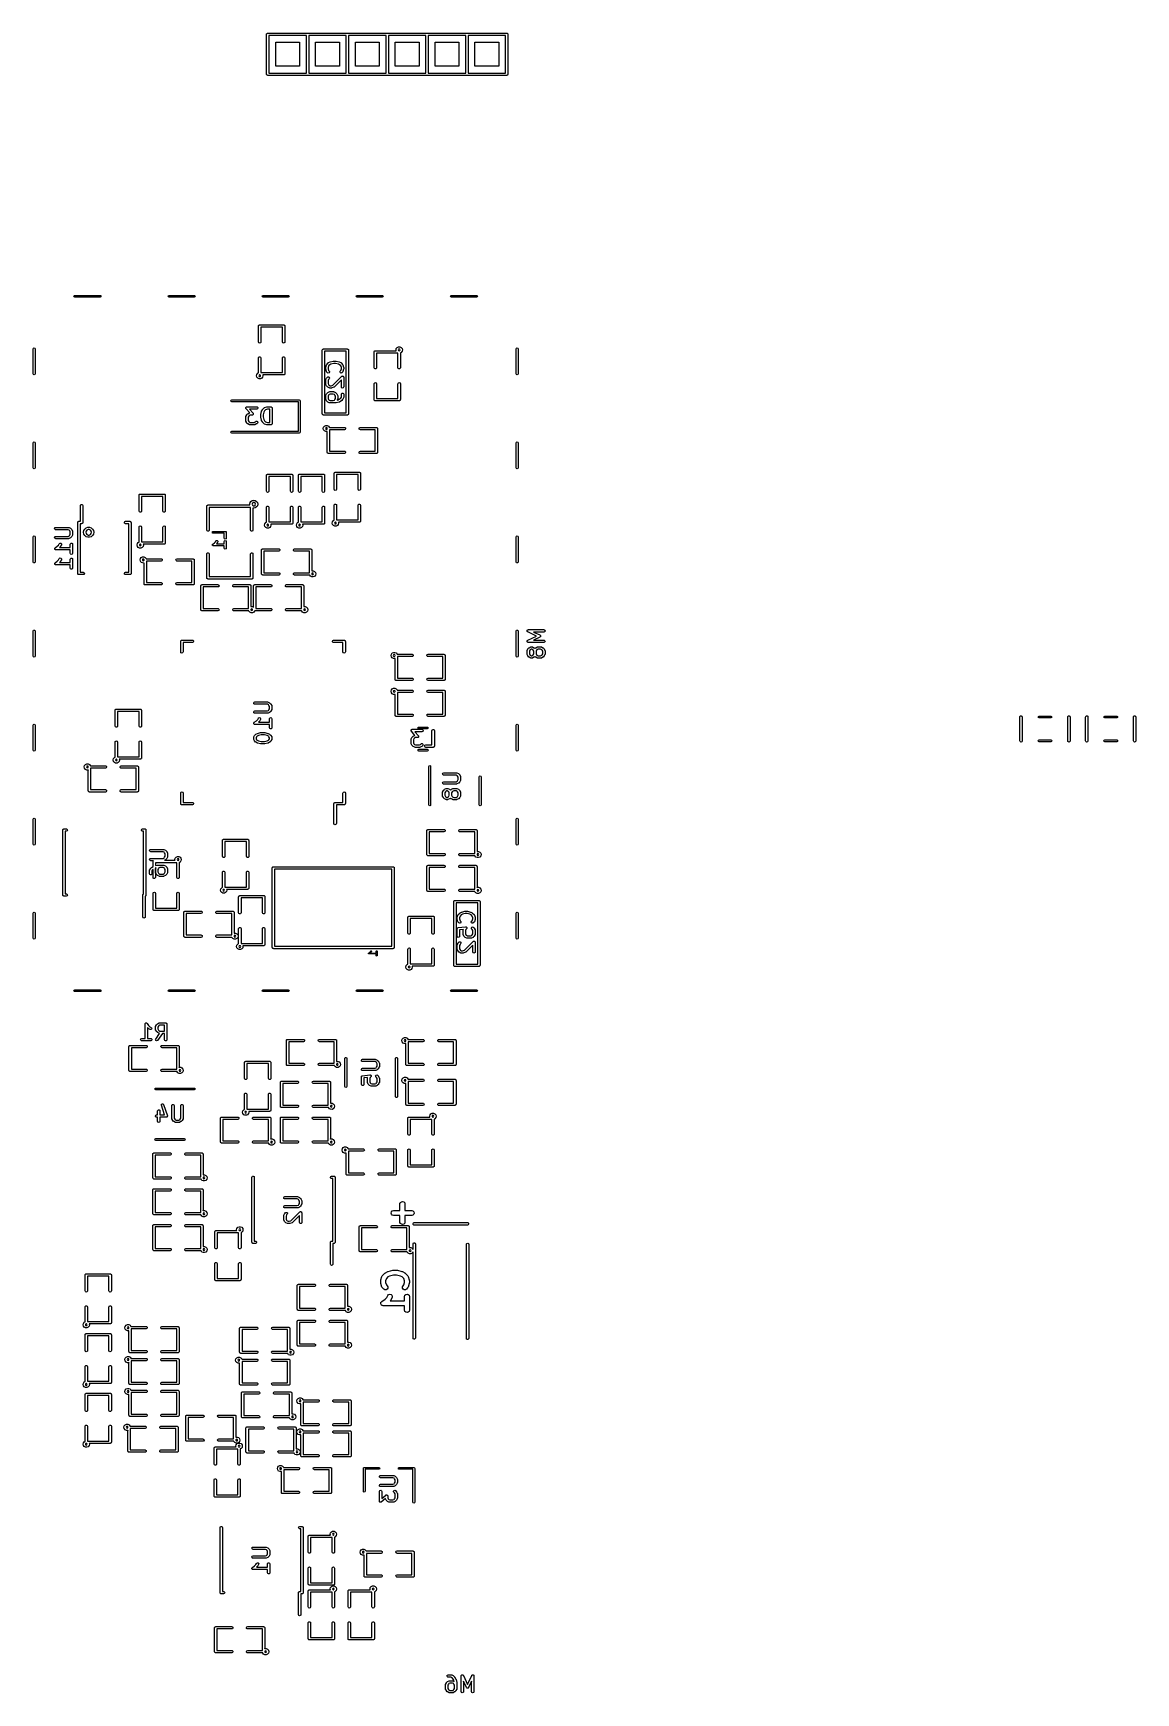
# Model space of a CAD drawing. Extents: x 0.15 to 2.92, y 0.08 to 4.24.
import ezdxf

# ---------------------------------------------------------------- set-up
doc = ezdxf.new("R2010")
doc.units = 0
doc.header["$MEASUREMENT"] = 0
doc.layers.add('BLACK', color=7, linetype='CONTINUOUS')

msp = doc.modelspace()

# ---------------------------------------------------------------- linework, layer by layer
at = {"layer": 'BLACK', "linetype": 'CONTINUOUS'}
for p, q in [((0.737047, 4.24091), (0.737115, 4.24129)), ((0.737047, 4.14091), (0.737047, 4.24091)), ((0.737092, 4.24142), (0.737158, 4.24153)), ((0.737115, 4.24129), (0.737092, 4.24142)), ((0.737158, 4.24153), (0.737225, 4.24192)), ((0.737225, 4.24192), (0.737718, 4.2425)), ((0.737718, 4.2425), (0.738102, 4.24317)), ((0.738102, 4.24317), (0.738352, 4.24326)), ((0.738352, 4.24326), (0.738524, 4.24346)), ((0.738524, 4.24346), (0.739279, 4.2436)), ((0.739279, 4.2436), (0.74, 4.24386)), ((0.74, 4.24386), (1.34, 4.24386)), ((0.742953, 4.23795), (0.742953, 4.14386)), ((0.837047, 4.23795), (0.742953, 4.23795)), ((0.76, 4.16091), (0.76, 4.22091)), ((0.76, 4.22091), (0.82, 4.22091)), ((0.82, 4.22091), (0.82, 4.16091)), ((0.837047, 4.14386), (0.837047, 4.23795)), ((0.842953, 4.23795), (0.842953, 4.14386)), ((0.937047, 4.23795), (0.842953, 4.23795)), ((0.86, 4.16091), (0.86, 4.22091)), ((0.86, 4.22091), (0.92, 4.22091)), ((0.92, 4.22091), (0.92, 4.16091)), ((0.937047, 4.14386), (0.937047, 4.23795)), ((0.942953, 4.23795), (0.942953, 4.14386)), ((1.03705, 4.23795), (0.942953, 4.23795)), ((0.96, 4.16091), (0.96, 4.22091)), ((0.96, 4.22091), (1.02, 4.22091)), ((1.02, 4.22091), (1.02, 4.16091)), ((1.03705, 4.14386), (1.03705, 4.23795)), ((1.04295, 4.23795), (1.04295, 4.14386)), ((1.13705, 4.23795), (1.04295, 4.23795)), ((1.06, 4.16091), (1.06, 4.22091)), ((1.06, 4.22091), (1.12, 4.22091)), ((1.12, 4.22091), (1.12, 4.16091)), ((1.13705, 4.14386), (1.13705, 4.23795)), ((1.14295, 4.23795), (1.14295, 4.14386)), ((1.23705, 4.23795), (1.14295, 4.23795)), ((1.16, 4.16091), (1.16, 4.22091)), ((1.16, 4.22091), (1.22, 4.22091)), ((1.22, 4.22091), (1.22, 4.16091)), ((1.23705, 4.14386), (1.23705, 4.23795)), ((1.24295, 4.23795), (1.24295, 4.14386)), ((1.33705, 4.23795), (1.24295, 4.23795)), ((1.26, 4.16091), (1.26, 4.22091)), ((1.26, 4.22091), (1.32, 4.22091)), ((1.32, 4.22091), (1.32, 4.16091)), ((1.33705, 4.14386), (1.33705, 4.23795)), ((1.34, 4.24386), (1.34038, 4.24379)), ((1.34038, 4.24379), (1.34051, 4.24381)), ((1.34051, 4.24381), (1.34063, 4.24375)), ((1.34063, 4.24375), (1.34101, 4.24368)), ((1.34101, 4.24368), (1.3416, 4.24319)), ((1.3416, 4.24319), (1.34226, 4.2428)), ((1.34226, 4.2428), (1.34235, 4.24255)), ((1.34235, 4.24255), (1.34256, 4.24238)), ((1.34256, 4.24238), (1.34269, 4.24163)), ((1.34269, 4.24163), (1.34295, 4.24091)), ((1.34295, 4.24091), (1.34295, 4.14091)), ((0.73731, 4.14018), (0.737047, 4.14091)), ((0.737443, 4.13943), (0.73731, 4.14018)), ((0.737647, 4.13926), (0.737443, 4.13943)), ((0.737738, 4.13901), (0.737647, 4.13926)), ((0.738402, 4.13862), (0.737738, 4.13901)), ((0.73899, 4.13813), (0.738402, 4.13862)), ((0.739374, 4.13806), (0.73899, 4.13813)), ((0.739487, 4.138), (0.739374, 4.13806)), ((0.739616, 4.13802), (0.739487, 4.138)), ((0.74, 4.13795), (0.739616, 4.13802)), ((1.34, 4.13795), (0.74, 4.13795)), ((0.742953, 4.14386), (0.837047, 4.14386)), ((0.82, 4.16091), (0.76, 4.16091)), ((0.842953, 4.14386), (0.937047, 4.14386)), ((0.92, 4.16091), (0.86, 4.16091)), ((0.942953, 4.14386), (1.03705, 4.14386)), ((1.02, 4.16091), (0.96, 4.16091)), ((1.04295, 4.14386), (1.13705, 4.14386)), ((1.12, 4.16091), (1.06, 4.16091)), ((1.14295, 4.14386), (1.23705, 4.14386)), ((1.22, 4.16091), (1.16, 4.16091)), ((1.24295, 4.14386), (1.33705, 4.14386)), ((1.32, 4.16091), (1.26, 4.16091)), ((1.34072, 4.13822), (1.34, 4.13795)), ((1.34148, 4.13835), (1.34072, 4.13822)), ((1.34165, 4.13855), (1.34148, 4.13835)), ((1.3419, 4.13864), (1.34165, 4.13855)), ((1.34228, 4.13931), (1.3419, 4.13864)), ((1.34277, 4.1399), (1.34228, 4.13931)), ((1.34284, 4.14028), (1.34277, 4.1399)), ((1.34291, 4.14039), (1.34284, 4.14028)), ((1.34295, 4.14091), (1.34289, 4.14052)), ((1.34289, 4.14052), (1.34291, 4.14039)), ((0.254393, 3.58462), (0.256063, 3.58531)), ((0.256063, 3.58531), (0.319055, 3.58531)), ((0.319055, 3.58531), (0.320725, 3.58462)), ((0.490613, 3.58462), (0.492283, 3.58531)), ((0.492283, 3.58531), (0.555276, 3.58531)), ((0.555276, 3.58531), (0.556946, 3.58462)), ((0.726834, 3.58462), (0.728504, 3.58531)), ((0.728504, 3.58531), (0.791496, 3.58531)), ((0.791496, 3.58531), (0.793166, 3.58462)), ((0.963054, 3.58462), (0.964724, 3.58531)), ((0.964724, 3.58531), (1.02772, 3.58531)), ((1.02772, 3.58531), (1.02939, 3.58462)), ((1.19927, 3.58462), (1.20094, 3.58531)), ((1.20094, 3.58531), (1.26394, 3.58531)), ((1.26394, 3.58531), (1.26561, 3.58462)), ((0.253701, 3.58295), (0.254393, 3.58462)), ((0.254393, 3.58128), (0.253701, 3.58295)), ((0.256063, 3.58059), (0.254393, 3.58128)), ((0.319055, 3.58059), (0.256063, 3.58059)), ((0.320725, 3.58128), (0.319055, 3.58059)), ((0.320725, 3.58462), (0.321417, 3.58295)), ((0.321417, 3.58295), (0.320725, 3.58128)), ((0.489921, 3.58295), (0.490613, 3.58462)), ((0.490613, 3.58128), (0.489921, 3.58295)), ((0.492283, 3.58059), (0.490613, 3.58128)), ((0.555276, 3.58059), (0.492283, 3.58059)), ((0.556946, 3.58128), (0.555276, 3.58059)), ((0.556946, 3.58462), (0.557638, 3.58295)), ((0.557638, 3.58295), (0.556946, 3.58128)), ((0.726142, 3.58295), (0.726834, 3.58462)), ((0.726834, 3.58128), (0.726142, 3.58295)), ((0.728504, 3.58059), (0.726834, 3.58128)), ((0.791496, 3.58059), (0.728504, 3.58059)), ((0.793166, 3.58128), (0.791496, 3.58059)), ((0.793166, 3.58462), (0.793858, 3.58295)), ((0.793858, 3.58295), (0.793166, 3.58128)), ((0.962362, 3.58295), (0.963054, 3.58462)), ((0.963054, 3.58128), (0.962362, 3.58295)), ((0.964724, 3.58059), (0.963054, 3.58128)), ((1.02772, 3.58059), (0.964724, 3.58059)), ((1.02939, 3.58128), (1.02772, 3.58059)), ((1.02939, 3.58462), (1.03008, 3.58295)), ((1.03008, 3.58295), (1.02939, 3.58128)), ((1.19858, 3.58295), (1.19927, 3.58462)), ((1.19927, 3.58128), (1.19858, 3.58295)), ((1.20094, 3.58059), (1.19927, 3.58128)), ((1.26394, 3.58059), (1.20094, 3.58059)), ((1.26561, 3.58128), (1.26394, 3.58059)), ((1.26561, 3.58462), (1.2663, 3.58295)), ((1.2663, 3.58295), (1.26561, 3.58128)), ((0.717047, 3.50841), (0.717115, 3.50879)), ((0.717047, 3.46841), (0.717047, 3.50841)), ((0.717092, 3.50892), (0.717158, 3.50903)), ((0.717115, 3.50879), (0.717092, 3.50892)), ((0.717158, 3.50903), (0.717225, 3.50942)), ((0.717225, 3.50942), (0.717718, 3.51)), ((0.717718, 3.51), (0.718102, 3.51067)), ((0.718102, 3.51067), (0.718352, 3.51076)), ((0.718352, 3.51076), (0.718524, 3.51096)), ((0.718524, 3.51096), (0.719279, 3.5111)), ((0.719279, 3.5111), (0.72, 3.51136)), ((0.72, 3.51136), (0.78, 3.51136)), ((0.777047, 3.50545), (0.722953, 3.50545)), ((0.722953, 3.50545), (0.722953, 3.46841)), ((0.777047, 3.46841), (0.777047, 3.50545)), ((0.78, 3.51136), (0.780384, 3.51129)), ((0.780384, 3.51129), (0.780513, 3.51131)), ((0.780513, 3.51131), (0.780626, 3.51125)), ((0.780626, 3.51125), (0.78101, 3.51118)), ((0.78101, 3.51118), (0.781598, 3.51069)), ((0.781598, 3.51069), (0.782262, 3.5103)), ((0.782262, 3.5103), (0.782353, 3.51005)), ((0.782353, 3.51005), (0.782557, 3.50988)), ((0.782557, 3.50988), (0.78269, 3.50913)), ((0.78269, 3.50913), (0.782953, 3.50841)), ((0.782953, 3.50841), (0.782953, 3.46841)), ((0.717738, 3.46651), (0.717047, 3.46841)), ((0.719487, 3.4655), (0.717738, 3.46651)), ((0.721476, 3.46585), (0.719487, 3.4655)), ((0.722775, 3.4674), (0.721476, 3.46585)), ((0.722953, 3.46841), (0.722775, 3.4674)), ((0.777738, 3.46651), (0.777047, 3.46841)), ((0.779487, 3.4655), (0.777738, 3.46651)), ((0.781476, 3.46585), (0.779487, 3.4655)), ((0.782775, 3.4674), (0.781476, 3.46585)), ((0.782953, 3.46841), (0.782775, 3.4674)), ((0.151339, 3.45106), (0.15203, 3.45273)), ((0.151339, 3.38807), (0.151339, 3.45106)), ((0.15203, 3.45273), (0.153701, 3.45343)), ((0.153701, 3.45343), (0.155371, 3.45273)), ((0.155371, 3.45273), (0.156063, 3.45106)), ((0.156063, 3.45106), (0.156063, 3.38807)), ((0.717047, 3.42841), (0.717225, 3.42942)), ((0.717047, 3.39059), (0.717047, 3.42841)), ((0.717225, 3.42942), (0.718524, 3.43096)), ((0.718524, 3.43096), (0.720513, 3.43131)), ((0.720513, 3.43131), (0.722262, 3.4303)), ((0.722262, 3.4303), (0.722953, 3.42841)), ((0.722953, 3.42841), (0.722953, 3.39136)), ((0.777047, 3.42841), (0.777225, 3.42942)), ((0.777047, 3.39136), (0.777047, 3.42841)), ((0.777225, 3.42942), (0.778524, 3.43096)), ((0.778524, 3.43096), (0.780513, 3.43131)), ((0.780513, 3.43131), (0.782262, 3.4303)), ((0.782262, 3.4303), (0.782953, 3.42841)), ((0.782953, 3.42841), (0.782953, 3.38841)), ((0.877047, 3.44776), (0.877115, 3.44814)), ((0.877047, 3.28776), (0.877047, 3.44776)), ((0.877092, 3.44827), (0.877158, 3.44838)), ((0.877115, 3.44814), (0.877092, 3.44827)), ((0.877158, 3.44838), (0.877225, 3.44877)), ((0.877225, 3.44877), (0.877718, 3.44935)), ((0.877718, 3.44935), (0.878102, 3.45002)), ((0.878102, 3.45002), (0.878352, 3.45011)), ((0.878352, 3.45011), (0.878524, 3.45031)), ((0.878524, 3.45031), (0.879279, 3.45045)), ((0.879279, 3.45045), (0.88, 3.45071)), ((0.88, 3.45071), (0.94, 3.45071)), ((0.882953, 3.4448), (0.882953, 3.29071)), ((0.937047, 3.4448), (0.882953, 3.4448)), ((0.892744, 3.41633), (0.896494, 3.4182)), ((0.896494, 3.4182), (0.896982, 3.41835)), ((0.896982, 3.41835), (0.897098, 3.41843)), ((0.897098, 3.41843), (0.904597, 3.4203)), ((0.904597, 3.4203), (0.905185, 3.42034)), ((0.905185, 3.42034), (0.905313, 3.42039)), ((0.905313, 3.42039), (0.910937, 3.42039)), ((0.910937, 3.42039), (0.911518, 3.42029)), ((0.911518, 3.42029), (0.911654, 3.4203)), ((0.911654, 3.4203), (0.919153, 3.41843)), ((0.919153, 3.41843), (0.919618, 3.41822)), ((0.919618, 3.41822), (0.919757, 3.4182)), ((0.919757, 3.4182), (0.923506, 3.41633)), ((0.937047, 3.29071), (0.937047, 3.4448)), ((0.94, 3.45071), (0.940384, 3.45064)), ((0.940384, 3.45064), (0.940513, 3.45066)), ((0.940513, 3.45066), (0.940626, 3.4506)), ((0.940626, 3.4506), (0.94101, 3.45053)), ((0.94101, 3.45053), (0.941598, 3.45004)), ((0.941598, 3.45004), (0.942262, 3.44965)), ((0.942262, 3.44965), (0.942353, 3.4494)), ((0.942353, 3.4494), (0.942557, 3.44923)), ((0.942557, 3.44923), (0.94269, 3.44848)), ((0.94269, 3.44848), (0.942953, 3.44776)), ((0.942953, 3.44776), (0.942953, 3.28776)), ((1.00705, 3.44341), (1.00711, 3.44379)), ((1.00705, 3.40341), (1.00705, 3.44341)), ((1.00709, 3.44392), (1.00716, 3.44403)), ((1.00711, 3.44379), (1.00709, 3.44392)), ((1.00716, 3.44403), (1.00723, 3.44442)), ((1.00723, 3.44442), (1.00772, 3.445)), ((1.00772, 3.445), (1.0081, 3.44567)), ((1.0081, 3.44567), (1.00835, 3.44576)), ((1.00835, 3.44576), (1.00852, 3.44596)), ((1.00852, 3.44596), (1.00928, 3.4461)), ((1.00928, 3.4461), (1.01, 3.44636)), ((1.01, 3.44636), (1.06251, 3.44636)), ((1.06705, 3.44045), (1.01295, 3.44045)), ((1.01295, 3.44045), (1.01295, 3.40341)), ((1.06205, 3.44842), (1.06284, 3.45187)), ((1.06205, 3.44841), (1.06205, 3.44842)), ((1.06251, 3.44636), (1.06205, 3.44841)), ((1.06284, 3.45187), (1.06505, 3.45463)), ((1.06505, 3.45463), (1.06824, 3.45616)), ((1.06705, 3.40341), (1.06705, 3.44045)), ((1.06843, 3.44997), (1.06778, 3.44841)), ((1.06778, 3.44841), (1.06843, 3.44684)), ((1.06824, 3.45616), (1.07178, 3.45616)), ((1.07, 3.45062), (1.06843, 3.44997)), ((1.06843, 3.44684), (1.06959, 3.44636)), ((1.06959, 3.44636), (1.07, 3.44636)), ((1.07157, 3.44997), (1.07, 3.45062)), ((1.07, 3.44636), (1.07029, 3.44631)), ((1.07029, 3.44631), (1.07157, 3.44684)), ((1.07222, 3.44841), (1.07157, 3.44997)), ((1.07157, 3.44684), (1.07222, 3.44841)), ((1.07178, 3.45616), (1.07496, 3.45462)), ((1.07494, 3.44217), (1.07295, 3.44122)), ((1.07295, 3.44122), (1.07295, 3.40341)), ((1.07715, 3.44493), (1.07494, 3.44217)), ((1.07496, 3.45462), (1.07717, 3.45185)), ((1.07795, 3.44838), (1.07715, 3.44493)), ((1.07717, 3.45185), (1.07795, 3.44841)), ((1.07795, 3.44841), (1.07795, 3.44838)), ((1.36394, 3.45106), (1.36463, 3.45273)), ((1.36394, 3.38807), (1.36394, 3.45106)), ((1.36463, 3.45273), (1.3663, 3.45343)), ((1.3663, 3.45343), (1.36797, 3.45273)), ((1.36797, 3.45273), (1.36866, 3.45106)), ((1.36866, 3.45106), (1.36866, 3.38807)), ((0.15203, 3.3864), (0.151339, 3.38807)), ((0.153701, 3.38571), (0.15203, 3.3864)), ((0.155371, 3.3864), (0.153701, 3.38571)), ((0.156063, 3.38807), (0.155371, 3.3864)), ((0.712047, 3.38342), (0.71284, 3.38687)), ((0.71205, 3.38341), (0.712047, 3.38342)), ((0.712828, 3.37997), (0.71205, 3.38341)), ((0.715028, 3.3772), (0.712828, 3.37997)), ((0.71284, 3.38687), (0.715049, 3.38963)), ((0.718211, 3.37566), (0.715028, 3.3772)), ((0.715049, 3.38963), (0.717047, 3.39059)), ((0.718433, 3.38497), (0.717784, 3.38341)), ((0.717784, 3.38341), (0.718433, 3.38184)), ((0.719714, 3.3855), (0.718433, 3.38497)), ((0.718433, 3.38184), (0.72, 3.38119)), ((0.72, 3.38545), (0.719714, 3.3855)), ((0.720407, 3.38545), (0.72, 3.38545)), ((0.72, 3.38119), (0.721567, 3.38184)), ((0.721567, 3.38497), (0.720407, 3.38545)), ((0.722216, 3.38341), (0.721567, 3.38497)), ((0.721567, 3.38184), (0.722216, 3.38341)), ((0.72494, 3.37717), (0.721748, 3.37565)), ((0.722953, 3.39136), (0.777047, 3.39136)), ((0.727154, 3.37993), (0.72494, 3.37717)), ((0.727953, 3.38338), (0.727154, 3.37993)), ((0.78, 3.38545), (0.727486, 3.38545)), ((0.727486, 3.38545), (0.727953, 3.38341)), ((0.727953, 3.38341), (0.727953, 3.38338)), ((0.780721, 3.38572), (0.78, 3.38545)), ((0.781476, 3.38585), (0.780721, 3.38572)), ((0.781648, 3.38605), (0.781476, 3.38585)), ((0.781898, 3.38614), (0.781648, 3.38605)), ((0.782282, 3.38681), (0.781898, 3.38614)), ((0.782775, 3.3874), (0.782282, 3.38681)), ((0.782842, 3.38778), (0.782775, 3.3874)), ((0.782908, 3.38789), (0.782842, 3.38778)), ((0.782953, 3.38841), (0.782885, 3.38802)), ((0.782885, 3.38802), (0.782908, 3.38789)), ((0.885487, 3.40431), (0.885641, 3.40518)), ((0.885487, 3.40056), (0.885487, 3.40431)), ((0.885509, 3.4005), (0.885487, 3.40056)), ((0.885639, 3.39963), (0.885509, 3.4005)), ((0.885639, 3.40525), (0.887514, 3.41087)), ((0.885641, 3.40518), (0.885639, 3.40525)), ((0.887514, 3.39401), (0.885639, 3.39963)), ((0.885799, 3.37376), (0.887674, 3.37751)), ((0.887514, 3.41087), (0.888002, 3.41177)), ((0.887623, 3.39387), (0.887514, 3.39401)), ((0.887639, 3.39369), (0.887623, 3.39387)), ((0.888227, 3.39285), (0.887639, 3.39369)), ((0.887674, 3.37751), (0.8882, 3.37822)), ((0.888002, 3.41177), (0.888152, 3.41187)), ((0.888152, 3.41187), (0.888227, 3.41203)), ((0.8882, 3.37822), (0.888227, 3.37828)), ((0.888227, 3.41203), (0.891977, 3.41578)), ((0.890102, 3.39098), (0.888227, 3.39285)), ((0.888227, 3.37828), (0.890102, 3.38016)), ((0.891932, 3.39012), (0.890102, 3.39098)), ((0.890102, 3.38016), (0.890942, 3.38074)), ((0.890942, 3.38074), (0.892954, 3.38092)), ((0.892896, 3.40834), (0.891393, 3.40383)), ((0.891393, 3.40383), (0.891393, 3.40104)), ((0.891393, 3.40104), (0.892896, 3.39654)), ((0.893883, 3.39065), (0.891932, 3.39012)), ((0.891977, 3.41578), (0.8927, 3.41628)), ((0.8927, 3.41628), (0.892744, 3.41633)), ((0.895814, 3.41126), (0.892896, 3.40834)), ((0.892896, 3.39654), (0.894278, 3.39515)), ((0.892954, 3.38092), (0.894609, 3.37976)), ((0.895042, 3.3923), (0.893883, 3.39065)), ((0.894278, 3.39515), (0.894866, 3.39431)), ((0.895131, 3.37781), (0.894278, 3.37598)), ((0.894609, 3.37976), (0.895131, 3.37781)), ((0.894866, 3.39431), (0.895042, 3.3923)), ((0.898845, 3.41278), (0.895814, 3.41126)), ((0.905677, 3.41448), (0.898845, 3.41278)), ((0.903718, 3.36003), (0.925722, 3.38203)), ((0.910574, 3.41448), (0.905677, 3.41448)), ((0.917406, 3.41278), (0.910574, 3.41448)), ((0.920437, 3.41126), (0.917406, 3.41278)), ((0.923355, 3.40834), (0.920437, 3.41126)), ((0.921119, 3.39332), (0.921973, 3.39515)), ((0.921642, 3.39137), (0.921119, 3.39332)), ((0.923296, 3.39021), (0.921642, 3.39137)), ((0.921973, 3.39515), (0.923355, 3.39654)), ((0.925309, 3.39039), (0.923296, 3.39021)), ((0.924857, 3.40383), (0.923355, 3.40834)), ((0.923355, 3.39654), (0.924857, 3.40104)), ((0.923506, 3.41633), (0.924216, 3.4158)), ((0.924216, 3.4158), (0.924274, 3.41578)), ((0.924274, 3.41578), (0.928023, 3.41203)), ((0.924857, 3.40104), (0.924857, 3.40383)), ((0.926149, 3.39098), (0.925309, 3.39039)), ((0.925722, 3.38203), (0.92625, 3.3824)), ((0.928023, 3.39285), (0.926149, 3.39098)), ((0.92625, 3.3824), (0.926334, 3.3825)), ((0.926334, 3.3825), (0.926412, 3.38251)), ((0.926412, 3.38251), (0.926562, 3.38262)), ((0.926562, 3.38262), (0.927448, 3.3827)), ((0.927448, 3.3827), (0.928323, 3.38285)), ((0.928023, 3.41203), (0.928612, 3.41119)), ((0.928098, 3.39301), (0.928023, 3.39285)), ((0.928248, 3.3931), (0.928098, 3.39301)), ((0.928737, 3.39401), (0.928248, 3.3931)), ((0.928323, 3.38285), (0.92844, 3.38278)), ((0.92844, 3.38278), (0.928574, 3.38279)), ((0.928574, 3.38279), (0.929302, 3.38228)), ((0.928612, 3.41119), (0.928627, 3.41101)), ((0.928627, 3.41101), (0.928737, 3.41087)), ((0.928737, 3.41087), (0.930611, 3.40525)), ((0.930611, 3.39963), (0.928737, 3.39401)), ((0.929302, 3.38228), (0.930072, 3.38184)), ((0.930072, 3.38184), (0.930118, 3.38171)), ((0.930118, 3.38171), (0.930229, 3.38164)), ((0.930229, 3.38164), (0.930459, 3.38078)), ((0.930459, 3.38078), (0.930763, 3.37994)), ((0.930763, 3.40056), (0.93061, 3.39969)), ((0.93061, 3.39969), (0.930611, 3.39963)), ((0.930611, 3.40525), (0.930741, 3.40437)), ((0.930741, 3.40437), (0.930763, 3.40431)), ((0.930763, 3.40431), (0.930763, 3.40056)), ((0.930763, 3.37994), (0.930763, 3.35557)), ((1.00774, 3.40151), (1.00705, 3.40341)), ((1.00949, 3.4005), (1.00774, 3.40151)), ((1.01148, 3.40085), (1.00949, 3.4005)), ((1.01277, 3.4024), (1.01148, 3.40085)), ((1.01295, 3.40341), (1.01277, 3.4024)), ((1.06774, 3.40151), (1.06705, 3.40341)), ((1.06949, 3.4005), (1.06774, 3.40151)), ((1.07148, 3.40085), (1.06949, 3.4005)), ((1.07277, 3.4024), (1.07148, 3.40085)), ((1.07295, 3.40341), (1.07277, 3.4024)), ((1.36463, 3.3864), (1.36394, 3.38807)), ((1.3663, 3.38571), (1.36463, 3.3864)), ((1.36797, 3.3864), (1.3663, 3.38571)), ((1.36866, 3.38807), (1.36797, 3.3864)), ((0.721748, 3.37565), (0.718211, 3.37566)), ((0.885487, 3.37244), (0.885665, 3.37345)), ((0.885487, 3.36307), (0.885487, 3.37244)), ((0.885548, 3.3629), (0.885487, 3.36307)), ((0.885507, 3.36273), (0.885548, 3.3629)), ((0.885799, 3.36175), (0.885507, 3.36273)), ((0.885665, 3.37345), (0.885779, 3.37359)), ((0.885779, 3.37359), (0.885799, 3.37376)), ((0.887674, 3.358), (0.885799, 3.36175)), ((0.885799, 3.33439), (0.887674, 3.33814)), ((0.887721, 3.35795), (0.887674, 3.358)), ((0.887674, 3.33814), (0.8882, 3.33885)), ((0.888227, 3.35723), (0.887721, 3.35795)), ((0.8882, 3.33885), (0.888227, 3.33891)), ((0.890102, 3.35536), (0.888227, 3.35723)), ((0.888227, 3.33891), (0.890102, 3.34078)), ((0.89016, 3.35533), (0.890102, 3.35536)), ((0.890102, 3.34078), (0.890825, 3.34129)), ((0.890869, 3.3548), (0.89016, 3.35533)), ((0.890825, 3.34129), (0.890869, 3.34134)), ((0.894619, 3.35293), (0.890869, 3.3548)), ((0.890869, 3.34134), (0.894619, 3.34321)), ((0.892742, 3.37444), (0.891393, 3.37175)), ((0.891393, 3.37175), (0.891393, 3.36377)), ((0.891393, 3.36377), (0.892742, 3.36107)), ((0.892742, 3.33507), (0.891393, 3.33238)), ((0.894278, 3.37598), (0.892742, 3.37444)), ((0.892742, 3.36107), (0.893939, 3.35987)), ((0.893939, 3.33627), (0.892742, 3.33507)), ((0.893939, 3.35987), (0.896636, 3.35852)), ((0.896636, 3.33762), (0.893939, 3.33627)), ((0.894794, 3.35291), (0.894619, 3.35293)), ((0.894619, 3.34321), (0.895602, 3.34351)), ((0.894929, 3.3528), (0.894794, 3.35291)), ((0.895939, 3.35262), (0.894929, 3.3528)), ((0.895602, 3.34351), (0.895773, 3.34346)), ((0.895773, 3.34346), (0.895939, 3.34352)), ((0.899689, 3.35262), (0.895939, 3.35262)), ((0.895939, 3.34352), (0.905313, 3.34352)), ((0.896636, 3.35852), (0.89921, 3.35852)), ((0.904616, 3.33762), (0.896636, 3.33762)), ((0.89921, 3.35852), (0.903718, 3.36003)), ((0.899749, 3.35264), (0.899689, 3.35262)), ((0.900623, 3.35277), (0.899749, 3.35264)), ((0.906247, 3.35464), (0.900623, 3.35277)), ((0.907314, 3.33627), (0.904616, 3.33762)), ((0.905313, 3.34352), (0.906323, 3.34335)), ((0.906385, 3.35475), (0.906247, 3.35464)), ((0.906323, 3.34335), (0.906458, 3.34323)), ((0.906561, 3.35477), (0.906385, 3.35475)), ((0.906458, 3.34323), (0.906634, 3.34321)), ((0.907401, 3.35536), (0.906561, 3.35477)), ((0.906634, 3.34321), (0.910383, 3.34134)), ((0.908511, 3.33507), (0.907314, 3.33627)), ((0.924857, 3.37281), (0.907401, 3.35536)), ((0.909859, 3.33238), (0.908511, 3.33507)), ((0.910383, 3.34134), (0.911092, 3.34081)), ((0.911092, 3.34081), (0.911151, 3.34078)), ((0.911151, 3.34078), (0.913025, 3.33891)), ((0.913025, 3.33891), (0.913532, 3.33819)), ((0.913532, 3.33819), (0.913578, 3.33814)), ((0.913578, 3.33814), (0.915453, 3.33439)), ((0.924857, 3.35557), (0.924857, 3.37281)), ((0.925548, 3.35367), (0.924857, 3.35557)), ((0.924857, 3.33682), (0.925036, 3.33783)), ((0.924857, 3.33002), (0.924857, 3.33682)), ((0.925036, 3.33783), (0.926334, 3.33938)), ((0.927297, 3.35266), (0.925548, 3.35367)), ((0.926334, 3.33938), (0.928323, 3.33973)), ((0.929287, 3.35301), (0.927297, 3.35266)), ((0.928323, 3.33973), (0.930072, 3.33872)), ((0.930585, 3.35456), (0.929287, 3.35301)), ((0.930072, 3.33872), (0.930763, 3.33682)), ((0.930763, 3.35557), (0.930585, 3.35456)), ((0.930763, 3.33682), (0.930763, 3.32932)), ((1.00705, 3.36341), (1.00723, 3.36442)), ((1.00705, 3.32341), (1.00705, 3.36341)), ((1.00723, 3.36442), (1.00852, 3.36596)), ((1.00852, 3.36596), (1.01051, 3.36631)), ((1.01051, 3.36631), (1.01226, 3.3653)), ((1.01226, 3.3653), (1.01295, 3.36341)), ((1.01295, 3.36341), (1.01295, 3.32636)), ((1.06705, 3.36341), (1.06723, 3.36442)), ((1.06705, 3.32636), (1.06705, 3.36341)), ((1.06723, 3.36442), (1.06852, 3.36596)), ((1.06852, 3.36596), (1.07051, 3.36631)), ((1.07051, 3.36631), (1.07226, 3.3653)), ((1.07226, 3.3653), (1.07295, 3.36341)), ((1.07295, 3.36341), (1.07295, 3.32341)), ((0.647638, 3.32028), (0.64833, 3.32195)), ((0.64833, 3.31861), (0.647638, 3.32028)), ((0.64833, 3.32195), (0.65, 3.32264)), ((0.65, 3.31791), (0.64833, 3.31861)), ((0.65, 3.32264), (0.819291, 3.32264)), ((0.816929, 3.31791), (0.65, 3.31791)), ((0.685056, 3.30298), (0.685174, 3.30318)), ((0.685194, 3.30219), (0.685056, 3.30298)), ((0.685169, 3.30342), (0.685668, 3.30404)), ((0.685174, 3.30318), (0.685169, 3.30342)), ((0.685211, 3.3014), (0.685194, 3.30219)), ((0.685386, 3.30111), (0.685211, 3.3014)), ((0.685407, 3.30099), (0.685386, 3.30111)), ((0.685512, 3.3009), (0.685407, 3.30099)), ((0.685742, 3.30052), (0.685512, 3.3009)), ((0.685668, 3.30404), (0.686066, 3.30473)), ((0.694706, 3.29028), (0.685742, 3.30052)), ((0.686066, 3.30473), (0.686287, 3.30481)), ((0.686287, 3.30481), (0.686435, 3.30499)), ((0.686435, 3.30499), (0.687216, 3.30515)), ((0.687216, 3.30515), (0.687964, 3.30542)), ((0.687964, 3.30542), (0.712336, 3.30542)), ((0.712336, 3.29951), (0.694471, 3.29951)), ((0.694471, 3.29951), (0.70331, 3.28941)), ((0.712336, 3.30542), (0.713346, 3.30524)), ((0.714234, 3.3002), (0.712336, 3.29951)), ((0.713346, 3.30524), (0.714893, 3.30394)), ((0.715244, 3.30195), (0.714234, 3.3002)), ((0.714893, 3.30394), (0.715244, 3.30195)), ((0.722595, 3.28631), (0.724469, 3.29381)), ((0.724469, 3.29381), (0.724677, 3.29427)), ((0.724677, 3.29427), (0.724693, 3.29441)), ((0.724693, 3.29441), (0.726568, 3.29816)), ((0.726568, 3.29816), (0.727094, 3.29887)), ((0.727094, 3.29887), (0.727121, 3.29893)), ((0.727121, 3.29893), (0.73087, 3.30268)), ((0.731636, 3.29509), (0.73012, 3.29206)), ((0.73087, 3.30268), (0.73171, 3.30327)), ((0.734553, 3.29801), (0.731636, 3.29509)), ((0.73171, 3.30327), (0.731886, 3.30328)), ((0.731886, 3.30328), (0.732025, 3.30339)), ((0.732025, 3.30339), (0.737649, 3.30527)), ((0.739062, 3.29951), (0.734553, 3.29801)), ((0.737649, 3.30527), (0.738522, 3.3054)), ((0.738522, 3.3054), (0.738583, 3.30542)), ((0.738583, 3.30542), (0.747956, 3.30542)), ((0.745004, 3.29951), (0.739062, 3.29951)), ((0.745004, 3.26605), (0.745004, 3.29951)), ((0.747956, 3.30542), (0.74834, 3.30535)), ((0.74834, 3.30535), (0.748469, 3.30537)), ((0.748469, 3.30537), (0.748583, 3.30531)), ((0.748583, 3.30531), (0.748966, 3.30524)), ((0.748966, 3.30524), (0.749554, 3.30475)), ((0.749554, 3.30475), (0.750218, 3.30436)), ((0.750218, 3.30436), (0.75031, 3.30411)), ((0.75031, 3.30411), (0.750514, 3.30394)), ((0.750514, 3.30394), (0.750647, 3.30319)), ((0.750647, 3.30319), (0.750909, 3.30247)), ((0.750909, 3.30247), (0.750909, 3.2631)), ((0.816929, 3.2439), (0.816929, 3.31791)), ((0.819291, 3.32264), (0.820962, 3.32195)), ((0.820962, 3.32195), (0.821654, 3.32028)), ((0.821654, 3.32028), (0.821654, 3.24154)), ((0.885487, 3.33307), (0.885665, 3.33408)), ((0.885487, 3.32557), (0.885487, 3.33307)), ((0.885548, 3.32541), (0.885487, 3.32557)), ((0.885507, 3.32524), (0.885548, 3.32541)), ((0.885799, 3.32425), (0.885507, 3.32524)), ((0.885665, 3.33408), (0.885779, 3.33422)), ((0.885779, 3.33422), (0.885799, 3.33439)), ((0.887674, 3.3205), (0.885799, 3.32425)), ((0.887721, 3.32046), (0.887674, 3.3205)), ((0.888227, 3.31974), (0.887721, 3.32046)), ((0.890102, 3.31786), (0.888227, 3.31974)), ((0.89016, 3.31783), (0.890102, 3.31786)), ((0.890869, 3.31731), (0.89016, 3.31783)), ((0.894619, 3.31543), (0.890869, 3.31731)), ((0.891393, 3.33238), (0.891393, 3.32627)), ((0.891393, 3.32627), (0.892742, 3.32357)), ((0.892742, 3.32357), (0.893939, 3.32238)), ((0.893939, 3.32238), (0.896636, 3.32103)), ((0.894794, 3.31541), (0.894619, 3.31543)), ((0.894929, 3.3153), (0.894794, 3.31541)), ((0.895939, 3.31512), (0.894929, 3.3153)), ((0.910937, 3.31512), (0.895939, 3.31512)), ((0.896636, 3.32103), (0.904616, 3.32103)), ((0.904616, 3.32103), (0.907314, 3.32238)), ((0.907314, 3.32238), (0.908511, 3.32357)), ((0.908511, 3.32357), (0.909859, 3.32627)), ((0.909859, 3.32627), (0.909859, 3.33238)), ((0.911066, 3.31517), (0.910937, 3.31512)), ((0.911654, 3.31521), (0.911066, 3.31517)), ((0.919153, 3.31708), (0.911654, 3.31521)), ((0.915453, 3.32425), (0.914307, 3.32196)), ((0.914307, 3.32196), (0.917224, 3.32269)), ((0.915453, 3.33439), (0.915746, 3.33341)), ((0.915473, 3.32443), (0.915453, 3.32425)), ((0.915587, 3.32456), (0.915473, 3.32443)), ((0.915765, 3.32557), (0.915587, 3.32456)), ((0.915746, 3.33341), (0.915704, 3.33324)), ((0.915704, 3.33324), (0.915765, 3.33307)), ((0.915765, 3.33307), (0.915765, 3.32557)), ((0.917224, 3.32269), (0.92218, 3.32599)), ((0.919167, 3.31709), (0.919153, 3.31708)), ((0.920074, 3.31749), (0.919167, 3.31709)), ((0.925699, 3.32124), (0.920074, 3.31749)), ((0.92218, 3.32599), (0.923509, 3.32732)), ((0.923509, 3.32732), (0.924857, 3.33002)), ((0.92578, 3.32135), (0.925699, 3.32124)), ((0.926149, 3.32161), (0.92578, 3.32135)), ((0.928023, 3.32349), (0.926149, 3.32161)), ((0.928051, 3.32354), (0.928023, 3.32349)), ((0.928576, 3.32425), (0.928051, 3.32354)), ((0.930451, 3.328), (0.928576, 3.32425)), ((0.930471, 3.32818), (0.930451, 3.328)), ((0.930585, 3.32831), (0.930471, 3.32818)), ((0.930763, 3.32932), (0.930585, 3.32831)), ((1.00731, 3.32268), (1.00705, 3.32341)), ((1.00744, 3.32193), (1.00731, 3.32268)), ((1.00765, 3.32176), (1.00744, 3.32193)), ((1.00774, 3.32151), (1.00765, 3.32176)), ((1.0084, 3.32112), (1.00774, 3.32151)), ((1.00899, 3.32063), (1.0084, 3.32112)), ((1.00937, 3.32056), (1.00899, 3.32063)), ((1.00949, 3.3205), (1.00937, 3.32056)), ((1.00962, 3.32052), (1.00949, 3.3205)), ((1.01, 3.32045), (1.00962, 3.32052)), ((1.07, 3.32045), (1.01, 3.32045)), ((1.01295, 3.32636), (1.06705, 3.32636)), ((1.07072, 3.32072), (1.07, 3.32045)), ((1.07148, 3.32085), (1.07072, 3.32072)), ((1.07165, 3.32105), (1.07148, 3.32085)), ((1.0719, 3.32114), (1.07165, 3.32105)), ((1.07228, 3.32181), (1.0719, 3.32114)), ((1.07277, 3.3224), (1.07228, 3.32181)), ((1.07284, 3.32278), (1.07277, 3.3224)), ((1.07291, 3.32289), (1.07284, 3.32278)), ((1.07295, 3.32341), (1.07289, 3.32302)), ((1.07289, 3.32302), (1.07291, 3.32289)), ((0.685011, 3.27997), (0.685189, 3.28098)), ((0.685011, 3.27059), (0.685011, 3.27997)), ((0.685072, 3.27043), (0.685011, 3.27059)), ((0.685031, 3.27026), (0.685072, 3.27043)), ((0.685323, 3.26927), (0.685031, 3.27026)), ((0.685189, 3.28098), (0.685303, 3.28111)), ((0.685303, 3.28111), (0.685323, 3.28129)), ((0.685323, 3.28129), (0.687198, 3.28504)), ((0.687198, 3.26552), (0.685323, 3.26927)), ((0.687198, 3.28504), (0.687724, 3.28575)), ((0.687245, 3.26548), (0.687198, 3.26552)), ((0.687751, 3.26476), (0.687245, 3.26548)), ((0.687724, 3.28575), (0.687751, 3.28581)), ((0.687751, 3.28581), (0.689626, 3.28768)), ((0.689626, 3.26288), (0.687751, 3.26476)), ((0.689626, 3.28768), (0.690349, 3.28819)), ((0.689684, 3.26285), (0.689626, 3.26288)), ((0.690393, 3.26233), (0.689684, 3.26285)), ((0.690349, 3.28819), (0.690393, 3.28823)), ((0.690393, 3.28823), (0.694143, 3.29011)), ((0.694143, 3.26045), (0.690393, 3.26233)), ((0.692265, 3.28197), (0.690917, 3.27927)), ((0.690917, 3.27927), (0.690917, 3.27129)), ((0.690917, 3.27129), (0.692265, 3.26859)), ((0.693463, 3.28317), (0.692265, 3.28197)), ((0.692265, 3.26859), (0.693463, 3.2674)), ((0.69616, 3.28451), (0.693463, 3.28317)), ((0.693463, 3.2674), (0.69616, 3.26605)), ((0.694143, 3.29011), (0.694706, 3.29028)), ((0.694318, 3.26043), (0.694143, 3.26045)), ((0.694453, 3.26032), (0.694318, 3.26043)), ((0.695463, 3.26014), (0.694453, 3.26032)), ((0.706712, 3.26014), (0.695463, 3.26014)), ((0.701087, 3.28451), (0.69616, 3.28451)), ((0.69616, 3.26605), (0.706015, 3.26605)), ((0.701835, 3.28479), (0.701087, 3.28451)), ((0.702616, 3.28494), (0.701835, 3.28479)), ((0.702764, 3.28512), (0.702616, 3.28494)), ((0.702985, 3.28521), (0.702764, 3.28512)), ((0.703383, 3.28589), (0.702985, 3.28521)), ((0.70331, 3.28941), (0.703539, 3.28903)), ((0.703882, 3.28651), (0.703383, 3.28589)), ((0.703539, 3.28903), (0.703645, 3.28894)), ((0.703645, 3.28894), (0.703666, 3.28882)), ((0.703666, 3.28882), (0.703841, 3.28853)), ((0.703841, 3.28853), (0.703857, 3.28774)), ((0.703857, 3.28774), (0.703995, 3.28695)), ((0.703995, 3.28695), (0.703877, 3.28675)), ((0.703877, 3.28675), (0.703882, 3.28651)), ((0.706015, 3.26605), (0.708712, 3.2674)), ((0.706878, 3.2602), (0.706712, 3.26014)), ((0.707049, 3.26016), (0.706878, 3.2602)), ((0.708032, 3.26045), (0.707049, 3.26016)), ((0.711782, 3.26233), (0.708032, 3.26045)), ((0.708712, 3.2674), (0.710248, 3.26893)), ((0.710248, 3.26893), (0.711088, 3.26952)), ((0.711088, 3.26952), (0.7131, 3.2697)), ((0.711826, 3.26238), (0.711782, 3.26233)), ((0.712549, 3.26288), (0.711826, 3.26238)), ((0.714424, 3.26476), (0.712549, 3.26288)), ((0.7131, 3.2697), (0.714755, 3.26854)), ((0.715277, 3.26659), (0.714424, 3.26476)), ((0.714755, 3.26854), (0.715277, 3.26659)), ((0.722507, 3.28559), (0.722609, 3.28617)), ((0.722507, 3.27997), (0.722507, 3.28559)), ((0.722553, 3.27984), (0.722507, 3.27997)), ((0.722595, 3.27925), (0.722553, 3.27984)), ((0.722609, 3.28617), (0.722595, 3.28631)), ((0.724469, 3.27175), (0.722595, 3.27925)), ((0.724548, 3.27164), (0.724469, 3.27175)), ((0.724693, 3.27115), (0.724548, 3.27164)), ((0.726568, 3.2674), (0.724693, 3.27115)), ((0.726615, 3.26735), (0.726568, 3.2674)), ((0.727121, 3.26663), (0.726615, 3.26735)), ((0.73087, 3.26288), (0.727121, 3.26663)), ((0.73012, 3.29206), (0.728412, 3.28523)), ((0.728412, 3.28523), (0.728412, 3.28033)), ((0.728412, 3.28033), (0.73012, 3.2735)), ((0.73012, 3.2735), (0.731636, 3.27047)), ((0.73103, 3.26281), (0.73087, 3.26288)), ((0.731123, 3.26266), (0.73103, 3.26281)), ((0.732025, 3.26217), (0.731123, 3.26266)), ((0.731636, 3.27047), (0.734553, 3.26755)), ((0.737649, 3.26029), (0.732025, 3.26217)), ((0.734553, 3.26755), (0.739062, 3.26605)), ((0.737713, 3.2603), (0.737649, 3.26029)), ((0.738583, 3.26014), (0.737713, 3.2603)), ((0.747956, 3.26014), (0.738583, 3.26014)), ((0.739062, 3.26605), (0.745004, 3.26605)), ((0.748677, 3.2604), (0.747956, 3.26014)), ((0.749433, 3.26054), (0.748677, 3.2604)), ((0.749604, 3.26074), (0.749433, 3.26054)), ((0.749854, 3.26083), (0.749604, 3.26074)), ((0.750238, 3.2615), (0.749854, 3.26083)), ((0.750731, 3.26209), (0.750238, 3.2615)), ((0.750799, 3.26247), (0.750731, 3.26209)), ((0.750864, 3.26258), (0.750799, 3.26247)), ((0.750909, 3.2631), (0.750842, 3.26271)), ((0.750842, 3.26271), (0.750864, 3.26258)), ((0.87731, 3.28704), (0.877047, 3.28776)), ((0.877443, 3.28628), (0.87731, 3.28704)), ((0.877647, 3.28611), (0.877443, 3.28628)), ((0.877738, 3.28586), (0.877647, 3.28611)), ((0.878402, 3.28547), (0.877738, 3.28586)), ((0.87899, 3.28498), (0.878402, 3.28547)), ((0.879374, 3.28491), (0.87899, 3.28498)), ((0.879487, 3.28485), (0.879374, 3.28491)), ((0.879616, 3.28487), (0.879487, 3.28485)), ((0.879547, 3.25092), (0.88034, 3.25437)), ((0.88, 3.2848), (0.879616, 3.28487)), ((0.94, 3.2848), (0.88, 3.2848)), ((0.88034, 3.25437), (0.882549, 3.25713)), ((0.882549, 3.25713), (0.885738, 3.25866)), ((0.882953, 3.29071), (0.937047, 3.29071)), ((0.885933, 3.25247), (0.885284, 3.25091)), ((0.885738, 3.25866), (0.889275, 3.25866)), ((0.8875, 3.25312), (0.885933, 3.25247)), ((0.889067, 3.25247), (0.8875, 3.25312)), ((0.889598, 3.25119), (0.889067, 3.25247)), ((0.889275, 3.25866), (0.892462, 3.25712)), ((0.892462, 3.25712), (0.894666, 3.25435)), ((0.894666, 3.25435), (0.894779, 3.25386)), ((0.894779, 3.25386), (0.9325, 3.25386)), ((0.9325, 3.25386), (0.93351, 3.25368)), ((0.93351, 3.25368), (0.935057, 3.25238)), ((0.935057, 3.25238), (0.935408, 3.25039)), ((0.940721, 3.28507), (0.94, 3.2848)), ((0.941476, 3.2852), (0.940721, 3.28507)), ((0.941648, 3.2854), (0.941476, 3.2852)), ((0.941898, 3.28549), (0.941648, 3.2854)), ((0.942282, 3.28616), (0.941898, 3.28549)), ((0.942775, 3.28675), (0.942282, 3.28616)), ((0.942842, 3.28713), (0.942775, 3.28675)), ((0.942908, 3.28724), (0.942842, 3.28713)), ((0.942953, 3.28776), (0.942885, 3.28737)), ((0.942885, 3.28737), (0.942908, 3.28724)), ((0.969592, 3.25142), (0.970602, 3.25317)), ((0.969943, 3.24943), (0.969592, 3.25142)), ((0.970602, 3.25317), (0.9725, 3.25386)), ((0.9725, 3.25386), (1.0125, 3.25386)), ((1.0125, 3.25386), (1.01288, 3.25379)), ((1.01288, 3.25379), (1.01301, 3.25381)), ((1.01301, 3.25381), (1.01313, 3.25375)), ((1.01313, 3.25375), (1.01351, 3.25368)), ((1.01351, 3.25368), (1.0141, 3.25319)), ((1.0141, 3.25319), (1.01476, 3.2528)), ((1.01476, 3.2528), (1.01485, 3.25255)), ((1.01485, 3.25255), (1.01506, 3.25238)), ((1.01506, 3.25238), (1.01519, 3.25163)), ((1.01519, 3.25163), (1.01545, 3.25091)), ((0.151339, 3.21484), (0.15203, 3.21651)), ((0.151339, 3.15185), (0.151339, 3.21484)), ((0.15203, 3.21651), (0.153701, 3.2172)), ((0.153701, 3.2172), (0.155371, 3.21651)), ((0.155371, 3.21651), (0.156063, 3.21484)), ((0.156063, 3.21484), (0.156063, 3.15185)), ((0.647638, 3.24154), (0.64833, 3.24321)), ((0.64833, 3.23987), (0.647638, 3.24154)), ((0.64833, 3.24321), (0.65, 3.2439)), ((0.65, 3.23917), (0.64833, 3.23987)), ((0.65, 3.2439), (0.816929, 3.2439)), ((0.819291, 3.23917), (0.65, 3.23917)), ((0.820962, 3.23987), (0.819291, 3.23917)), ((0.821654, 3.24154), (0.820962, 3.23987)), ((0.87955, 3.25091), (0.879547, 3.25092)), ((0.880328, 3.24747), (0.87955, 3.25091)), ((0.882528, 3.2447), (0.880328, 3.24747)), ((0.885711, 3.24316), (0.882528, 3.2447)), ((0.885284, 3.25091), (0.885933, 3.24934)), ((0.889248, 3.24315), (0.885711, 3.24316)), ((0.885933, 3.24934), (0.8875, 3.24869)), ((0.8875, 3.24869), (0.889067, 3.24934)), ((0.889067, 3.24934), (0.889547, 3.2505)), ((0.889547, 3.24329), (0.889248, 3.24315)), ((0.889547, 3.25091), (0.889598, 3.25119)), ((0.889547, 3.2505), (0.889547, 3.25091)), ((0.889547, 3.19091), (0.889547, 3.24329)), ((0.9325, 3.24795), (0.895453, 3.24795)), ((0.895453, 3.24795), (0.895453, 3.19386)), ((0.934398, 3.24864), (0.9325, 3.24795)), ((0.935408, 3.25039), (0.934398, 3.24864)), ((0.97149, 3.24813), (0.969943, 3.24943)), ((0.9725, 3.24795), (0.97149, 3.24813)), ((1.00955, 3.24795), (0.9725, 3.24795)), ((1.00955, 3.19386), (1.00955, 3.24795)), ((1.01545, 3.25091), (1.01545, 3.19091)), ((1.36394, 3.21484), (1.36463, 3.21651)), ((1.36394, 3.15185), (1.36394, 3.21484)), ((1.36463, 3.21651), (1.3663, 3.2172)), ((1.3663, 3.2172), (1.36797, 3.21651)), ((1.36797, 3.21651), (1.36866, 3.21484)), ((1.36866, 3.21484), (1.36866, 3.15185)), ((0.88981, 3.19018), (0.889547, 3.19091)), ((0.889943, 3.18943), (0.88981, 3.19018)), ((0.890147, 3.18926), (0.889943, 3.18943)), ((0.890238, 3.18901), (0.890147, 3.18926)), ((0.890902, 3.18862), (0.890238, 3.18901)), ((0.89149, 3.18813), (0.890902, 3.18862)), ((0.891874, 3.18806), (0.89149, 3.18813)), ((0.891987, 3.188), (0.891874, 3.18806)), ((0.892116, 3.18802), (0.891987, 3.188)), ((0.8925, 3.18795), (0.892116, 3.18802)), ((0.9325, 3.18795), (0.8925, 3.18795)), ((0.895453, 3.19386), (0.9325, 3.19386)), ((0.9325, 3.19386), (0.93351, 3.19368)), ((0.934398, 3.18864), (0.9325, 3.18795)), ((0.93351, 3.19368), (0.935057, 3.19238)), ((0.935408, 3.19039), (0.934398, 3.18864)), ((0.935057, 3.19238), (0.935408, 3.19039)), ((0.969592, 3.19142), (0.970602, 3.19317)), ((0.969943, 3.18943), (0.969592, 3.19142)), ((0.97149, 3.18813), (0.969943, 3.18943)), ((0.970602, 3.19317), (0.9725, 3.19386)), ((0.9725, 3.18795), (0.97149, 3.18813)), ((0.9725, 3.19386), (1.00955, 3.19386)), ((1.0125, 3.18795), (0.9725, 3.18795)), ((1.01322, 3.18822), (1.0125, 3.18795)), ((1.01398, 3.18835), (1.01322, 3.18822)), ((1.01415, 3.18855), (1.01398, 3.18835)), ((1.0144, 3.18864), (1.01415, 3.18855)), ((1.01478, 3.18931), (1.0144, 3.18864)), ((1.01527, 3.1899), (1.01478, 3.18931)), ((1.01534, 3.19028), (1.01527, 3.1899)), ((1.01541, 3.19039), (1.01534, 3.19028)), ((1.01545, 3.19091), (1.01539, 3.19052)), ((1.01539, 3.19052), (1.01541, 3.19039)), ((0.15203, 3.15018), (0.151339, 3.15185)), ((0.153701, 3.14949), (0.15203, 3.15018)), ((0.155371, 3.15018), (0.153701, 3.14949)), ((0.156063, 3.15185), (0.155371, 3.15018)), ((0.737047, 3.13341), (0.737115, 3.13379)), ((0.737047, 3.09341), (0.737047, 3.13341)), ((0.737092, 3.13392), (0.737158, 3.13403)), ((0.737115, 3.13379), (0.737092, 3.13392)), ((0.737158, 3.13403), (0.737225, 3.13442)), ((0.737225, 3.13442), (0.737718, 3.135)), ((0.737718, 3.135), (0.738102, 3.13567)), ((0.738102, 3.13567), (0.738352, 3.13576)), ((0.738352, 3.13576), (0.738524, 3.13596)), ((0.738524, 3.13596), (0.739279, 3.1361)), ((0.739279, 3.1361), (0.74, 3.13636)), ((0.74, 3.13636), (0.8, 3.13636)), ((0.797047, 3.13045), (0.742953, 3.13045)), ((0.742953, 3.13045), (0.742953, 3.09341)), ((0.797047, 3.09341), (0.797047, 3.13045)), ((0.8, 3.13636), (0.800384, 3.13629)), ((0.800384, 3.13629), (0.800513, 3.13631)), ((0.800513, 3.13631), (0.800626, 3.13625)), ((0.800626, 3.13625), (0.80101, 3.13618)), ((0.80101, 3.13618), (0.801598, 3.13569)), ((0.801598, 3.13569), (0.802262, 3.1353)), ((0.802262, 3.1353), (0.802353, 3.13505)), ((0.802353, 3.13505), (0.802557, 3.13488)), ((0.802557, 3.13488), (0.80269, 3.13413)), ((0.80269, 3.13413), (0.802953, 3.13341)), ((0.802953, 3.13341), (0.802953, 3.09341)), ((0.817047, 3.13341), (0.817115, 3.13379)), ((0.817047, 3.09341), (0.817047, 3.13341)), ((0.817092, 3.13392), (0.817158, 3.13403)), ((0.817115, 3.13379), (0.817092, 3.13392)), ((0.817158, 3.13403), (0.817225, 3.13442)), ((0.817225, 3.13442), (0.817718, 3.135)), ((0.817718, 3.135), (0.818102, 3.13567)), ((0.818102, 3.13567), (0.818352, 3.13576)), ((0.818352, 3.13576), (0.818524, 3.13596)), ((0.818524, 3.13596), (0.819279, 3.1361)), ((0.819279, 3.1361), (0.82, 3.13636)), ((0.82, 3.13636), (0.88, 3.13636)), ((0.877047, 3.13045), (0.822953, 3.13045)), ((0.822953, 3.13045), (0.822953, 3.09341)), ((0.877047, 3.09341), (0.877047, 3.13045)), ((0.88, 3.13636), (0.880384, 3.13629)), ((0.880384, 3.13629), (0.880513, 3.13631)), ((0.880513, 3.13631), (0.880626, 3.13625)), ((0.880626, 3.13625), (0.88101, 3.13618)), ((0.88101, 3.13618), (0.881598, 3.13569)), ((0.881598, 3.13569), (0.882262, 3.1353)), ((0.882262, 3.1353), (0.882353, 3.13505)), ((0.882353, 3.13505), (0.882557, 3.13488)), ((0.882557, 3.13488), (0.88269, 3.13413)), ((0.88269, 3.13413), (0.882953, 3.13341)), ((0.882953, 3.13341), (0.882953, 3.09341)), ((0.907047, 3.13841), (0.907115, 3.13879)), ((0.907047, 3.09841), (0.907047, 3.13841)), ((0.907092, 3.13892), (0.907158, 3.13903)), ((0.907115, 3.13879), (0.907092, 3.13892)), ((0.907158, 3.13903), (0.907225, 3.13942)), ((0.907225, 3.13942), (0.907718, 3.14)), ((0.907718, 3.14), (0.908102, 3.14067)), ((0.908102, 3.14067), (0.908352, 3.14076)), ((0.908352, 3.14076), (0.908524, 3.14096)), ((0.908524, 3.14096), (0.909279, 3.1411)), ((0.909279, 3.1411), (0.91, 3.14136)), ((0.91, 3.14136), (0.97, 3.14136)), ((0.967047, 3.13545), (0.912953, 3.13545)), ((0.912953, 3.13545), (0.912953, 3.09841)), ((0.967047, 3.09841), (0.967047, 3.13545)), ((0.97, 3.14136), (0.970384, 3.14129)), ((0.970384, 3.14129), (0.970513, 3.14131)), ((0.970513, 3.14131), (0.970626, 3.14125)), ((0.970626, 3.14125), (0.97101, 3.14118)), ((0.97101, 3.14118), (0.971598, 3.14069)), ((0.971598, 3.14069), (0.972262, 3.1403)), ((0.972262, 3.1403), (0.972353, 3.14005)), ((0.972353, 3.14005), (0.972557, 3.13988)), ((0.972557, 3.13988), (0.97269, 3.13913)), ((0.97269, 3.13913), (0.972953, 3.13841)), ((0.972953, 3.13841), (0.972953, 3.09841)), ((1.36463, 3.15018), (1.36394, 3.15185)), ((1.3663, 3.14949), (1.36463, 3.15018)), ((1.36797, 3.15018), (1.3663, 3.14949)), ((1.36866, 3.15185), (1.36797, 3.15018)), ((0.417225, 3.08442), (0.417718, 3.085)), ((0.417718, 3.085), (0.418102, 3.08567)), ((0.418102, 3.08567), (0.418352, 3.08576)), ((0.418352, 3.08576), (0.418524, 3.08596)), ((0.418524, 3.08596), (0.419279, 3.0861)), ((0.419279, 3.0861), (0.42, 3.08636)), ((0.42, 3.08636), (0.48, 3.08636)), ((0.48, 3.08636), (0.480384, 3.08629)), ((0.480384, 3.08629), (0.480513, 3.08631)), ((0.480513, 3.08631), (0.480626, 3.08625)), ((0.480626, 3.08625), (0.48101, 3.08618)), ((0.48101, 3.08618), (0.481598, 3.08569)), ((0.481598, 3.08569), (0.482262, 3.0853)), ((0.482262, 3.0853), (0.482353, 3.08505)), ((0.482353, 3.08505), (0.482557, 3.08488)), ((0.482557, 3.08488), (0.48269, 3.08413)), ((0.737738, 3.09151), (0.737047, 3.09341)), ((0.739487, 3.0905), (0.737738, 3.09151)), ((0.741476, 3.09085), (0.739487, 3.0905)), ((0.742775, 3.0924), (0.741476, 3.09085)), ((0.742953, 3.09341), (0.742775, 3.0924)), ((0.797738, 3.09151), (0.797047, 3.09341)), ((0.799487, 3.0905), (0.797738, 3.09151)), ((0.801476, 3.09085), (0.799487, 3.0905)), ((0.802775, 3.0924), (0.801476, 3.09085)), ((0.802953, 3.09341), (0.802775, 3.0924)), ((0.817738, 3.09151), (0.817047, 3.09341)), ((0.819487, 3.0905), (0.817738, 3.09151)), ((0.821476, 3.09085), (0.819487, 3.0905)), ((0.822775, 3.0924), (0.821476, 3.09085)), ((0.822953, 3.09341), (0.822775, 3.0924)), ((0.877738, 3.09151), (0.877047, 3.09341)), ((0.879487, 3.0905), (0.877738, 3.09151)), ((0.881476, 3.09085), (0.879487, 3.0905)), ((0.882775, 3.0924), (0.881476, 3.09085)), ((0.882953, 3.09341), (0.882775, 3.0924)), ((0.907738, 3.09651), (0.907047, 3.09841)), ((0.909487, 3.0955), (0.907738, 3.09651)), ((0.911476, 3.09585), (0.909487, 3.0955)), ((0.912775, 3.0974), (0.911476, 3.09585)), ((0.912953, 3.09841), (0.912775, 3.0974)), ((0.967738, 3.09651), (0.967047, 3.09841)), ((0.969487, 3.0955), (0.967738, 3.09651)), ((0.971476, 3.09585), (0.969487, 3.0955)), ((0.972775, 3.0974), (0.971476, 3.09585)), ((0.972953, 3.09841), (0.972775, 3.0974)), ((0.269961, 3.0572), (0.270139, 3.05821)), ((0.269961, 3.01783), (0.269961, 3.0572)), ((0.270139, 3.05821), (0.271437, 3.05976)), ((0.271437, 3.05976), (0.273426, 3.06011)), ((0.273426, 3.06011), (0.275175, 3.0591)), ((0.275175, 3.0591), (0.275866, 3.0572)), ((0.275866, 3.0572), (0.275866, 3.01488)), ((0.417047, 3.08341), (0.417115, 3.08379)), ((0.417047, 3.04341), (0.417047, 3.08341)), ((0.417738, 3.04151), (0.417047, 3.04341)), ((0.417092, 3.08392), (0.417158, 3.08403)), ((0.417115, 3.08379), (0.417092, 3.08392)), ((0.417158, 3.08403), (0.417225, 3.08442)), ((0.422953, 3.04341), (0.422775, 3.0424)), ((0.477047, 3.08045), (0.422953, 3.08045)), ((0.422953, 3.08045), (0.422953, 3.04341)), ((0.477047, 3.04341), (0.477047, 3.08045)), ((0.477738, 3.04151), (0.477047, 3.04341)), ((0.48269, 3.08413), (0.482953, 3.08341)), ((0.482953, 3.04341), (0.482775, 3.0424)), ((0.482953, 3.08341), (0.482953, 3.04341)), ((0.587047, 3.05591), (0.587115, 3.05629)), ((0.587047, 2.99591), (0.587047, 3.05591)), ((0.587092, 3.05642), (0.587158, 3.05653)), ((0.587115, 3.05629), (0.587092, 3.05642)), ((0.587158, 3.05653), (0.587225, 3.05692)), ((0.587225, 3.05692), (0.587718, 3.0575)), ((0.587718, 3.0575), (0.588102, 3.05817)), ((0.588102, 3.05817), (0.588352, 3.05826)), ((0.588352, 3.05826), (0.588524, 3.05846)), ((0.588524, 3.05846), (0.589279, 3.0586)), ((0.589279, 3.0586), (0.59, 3.05886)), ((0.59, 3.05886), (0.695383, 3.05886)), ((0.697047, 3.05295), (0.592953, 3.05295)), ((0.592953, 3.05295), (0.592953, 2.99591)), ((0.694976, 3.06091), (0.695739, 3.06474)), ((0.695383, 3.05886), (0.694976, 3.06091)), ((0.695739, 3.06474), (0.697912, 3.06799)), ((0.697047, 2.99591), (0.697047, 3.05295)), ((0.697912, 3.06799), (0.701164, 3.07017)), ((0.701497, 3.06345), (0.70067, 3.06091)), ((0.70067, 3.06091), (0.701497, 3.05836)), ((0.701164, 3.07017), (0.705, 3.07093)), ((0.703662, 3.06502), (0.701497, 3.06345)), ((0.701497, 3.05836), (0.703662, 3.05679)), ((0.705, 3.05088), (0.702953, 3.05129)), ((0.702953, 3.05129), (0.702953, 2.99591)), ((0.706338, 3.06502), (0.703662, 3.06502)), ((0.703662, 3.05679), (0.706338, 3.05679)), ((0.705, 3.07093), (0.708836, 3.07017)), ((0.708836, 3.05164), (0.705, 3.05088)), ((0.708503, 3.06345), (0.706338, 3.06502)), ((0.706338, 3.05679), (0.708503, 3.05836)), ((0.70933, 3.06091), (0.708503, 3.06345)), ((0.708503, 3.05836), (0.70933, 3.06091)), ((0.708836, 3.07017), (0.712088, 3.06799)), ((0.712088, 3.05382), (0.708836, 3.05164)), ((0.712088, 3.06799), (0.714261, 3.06474)), ((0.714261, 3.05707), (0.712088, 3.05382)), ((0.714261, 3.06474), (0.715024, 3.06091)), ((0.715024, 3.06091), (0.714261, 3.05707)), ((0.737047, 3.05341), (0.737225, 3.05442)), ((0.737047, 3.01559), (0.737047, 3.05341)), ((0.737225, 3.05442), (0.738524, 3.05596)), ((0.738524, 3.05596), (0.740513, 3.05631)), ((0.740513, 3.05631), (0.742262, 3.0553)), ((0.742262, 3.0553), (0.742953, 3.05341)), ((0.742953, 3.05341), (0.742953, 3.01636)), ((0.797047, 3.05341), (0.797225, 3.05442)), ((0.797047, 3.01636), (0.797047, 3.05341)), ((0.797225, 3.05442), (0.798524, 3.05596)), ((0.798524, 3.05596), (0.800513, 3.05631)), ((0.800513, 3.05631), (0.802262, 3.0553)), ((0.802262, 3.0553), (0.802953, 3.05341)), ((0.802953, 3.05341), (0.802953, 3.01341)), ((0.817047, 3.05341), (0.817225, 3.05442)), ((0.817047, 3.01559), (0.817047, 3.05341)), ((0.817225, 3.05442), (0.818524, 3.05596)), ((0.818524, 3.05596), (0.820513, 3.05631)), ((0.820513, 3.05631), (0.822262, 3.0553)), ((0.822262, 3.0553), (0.822953, 3.05341)), ((0.822953, 3.05341), (0.822953, 3.01636)), ((0.877047, 3.05341), (0.877225, 3.05442)), ((0.877047, 3.01636), (0.877047, 3.05341)), ((0.877225, 3.05442), (0.878524, 3.05596)), ((0.878524, 3.05596), (0.880513, 3.05631)), ((0.880513, 3.05631), (0.882262, 3.0553)), ((0.882262, 3.0553), (0.882953, 3.05341)), ((0.882953, 3.05341), (0.882953, 3.01341)), ((0.907047, 3.05841), (0.907225, 3.05942)), ((0.907047, 3.02059), (0.907047, 3.05841)), ((0.907225, 3.05942), (0.908524, 3.06096)), ((0.908524, 3.06096), (0.910513, 3.06131)), ((0.910513, 3.06131), (0.912262, 3.0603)), ((0.912262, 3.0603), (0.912953, 3.05841)), ((0.912953, 3.05841), (0.912953, 3.02136)), ((0.967047, 3.05841), (0.967225, 3.05942)), ((0.967047, 3.02136), (0.967047, 3.05841)), ((0.967225, 3.05942), (0.968524, 3.06096)), ((0.968524, 3.06096), (0.970513, 3.06131)), ((0.970513, 3.06131), (0.972262, 3.0603)), ((0.972262, 3.0603), (0.972953, 3.05841)), ((0.972953, 3.05841), (0.972953, 3.01841)), ((0.205139, 3.00016), (0.206148, 3.00191)), ((0.206148, 3.00191), (0.208046, 3.0026)), ((0.208046, 3.0026), (0.239917, 3.0026)), ((0.239917, 3.0026), (0.240927, 3.00242)), ((0.240927, 3.00242), (0.241063, 3.00231)), ((0.241063, 3.00231), (0.241238, 3.00229)), ((0.241238, 3.00229), (0.244988, 3.00042)), ((0.263071, 3.01488), (0.263139, 3.01527)), ((0.263071, 2.88693), (0.263071, 3.01488)), ((0.263116, 3.01539), (0.263181, 3.01551)), ((0.263139, 3.01527), (0.263116, 3.01539)), ((0.263181, 3.01551), (0.263249, 3.01589)), ((0.263249, 3.01589), (0.263742, 3.01648)), ((0.263742, 3.01648), (0.264126, 3.01714)), ((0.264126, 3.01714), (0.264376, 3.01723)), ((0.264376, 3.01723), (0.264547, 3.01744)), ((0.264547, 3.01744), (0.265303, 3.01757)), ((0.265303, 3.01757), (0.266024, 3.01783)), ((0.266024, 3.01783), (0.269961, 3.01783)), ((0.272913, 3.01193), (0.268976, 3.01193)), ((0.268976, 3.01193), (0.268976, 2.88988)), ((0.273634, 3.01219), (0.272913, 3.01193)), ((0.27439, 3.01232), (0.273634, 3.01219)), ((0.274561, 3.01253), (0.27439, 3.01232)), ((0.274811, 3.01262), (0.274561, 3.01253)), ((0.275195, 3.01328), (0.274811, 3.01262)), ((0.275688, 3.01387), (0.275195, 3.01328)), ((0.275756, 3.01426), (0.275688, 3.01387)), ((0.275821, 3.01437), (0.275756, 3.01426)), ((0.275866, 3.01488), (0.275799, 3.0145)), ((0.275799, 3.0145), (0.275821, 3.01437)), ((0.280828, 2.9985), (0.284232, 3.00136)), ((0.284232, 3.00136), (0.288408, 3.00288)), ((0.288408, 3.00288), (0.292852, 3.00288)), ((0.292852, 3.00288), (0.297028, 3.00136)), ((0.297028, 3.00136), (0.300432, 2.9985)), ((0.380242, 3.01539), (0.381252, 3.01714)), ((0.380592, 3.01341), (0.380242, 3.01539)), ((0.38214, 3.01211), (0.380592, 3.01341)), ((0.381252, 3.01714), (0.38315, 3.01783)), ((0.38315, 3.01193), (0.38214, 3.01211)), ((0.38315, 3.01783), (0.393976, 3.01783)), ((0.391024, 3.01193), (0.38315, 3.01193)), ((0.391024, 2.88988), (0.391024, 3.01193)), ((0.393976, 3.01783), (0.39436, 3.01777)), ((0.39436, 3.01777), (0.394489, 3.01779)), ((0.394489, 3.01779), (0.394603, 3.01772)), ((0.394603, 3.01772), (0.394986, 3.01766)), ((0.394986, 3.01766), (0.395574, 3.01716)), ((0.395574, 3.01716), (0.396238, 3.01678)), ((0.396238, 3.01678), (0.396329, 3.01653)), ((0.396329, 3.01653), (0.396534, 3.01636)), ((0.396534, 3.01636), (0.396667, 3.0156)), ((0.396667, 3.0156), (0.396929, 3.01488)), ((0.396929, 3.01488), (0.396929, 2.88693)), ((0.417047, 3.00341), (0.417225, 3.00442)), ((0.417047, 2.96559), (0.417047, 3.00341)), ((0.417225, 3.00442), (0.418524, 3.00596)), ((0.419487, 3.0405), (0.417738, 3.04151)), ((0.418524, 3.00596), (0.420513, 3.00631)), ((0.421476, 3.04085), (0.419487, 3.0405)), ((0.420513, 3.00631), (0.422262, 3.0053)), ((0.422775, 3.0424), (0.421476, 3.04085)), ((0.422262, 3.0053), (0.422953, 3.00341)), ((0.422953, 3.00341), (0.422953, 2.96636)), ((0.477047, 3.00341), (0.477225, 3.00442)), ((0.477047, 2.96636), (0.477047, 3.00341)), ((0.477225, 3.00442), (0.478524, 3.00596)), ((0.479487, 3.0405), (0.477738, 3.04151)), ((0.478524, 3.00596), (0.480513, 3.00631)), ((0.481476, 3.04085), (0.479487, 3.0405)), ((0.480513, 3.00631), (0.482262, 3.0053)), ((0.482775, 3.0424), (0.481476, 3.04085)), ((0.482262, 3.0053), (0.482953, 3.00341)), ((0.482953, 3.00341), (0.482953, 2.96341)), ((0.732047, 3.00842), (0.73284, 3.01187)), ((0.73205, 3.00841), (0.732047, 3.00842)), ((0.732828, 3.00497), (0.73205, 3.00841)), ((0.735028, 3.0022), (0.732828, 3.00497)), ((0.73284, 3.01187), (0.735049, 3.01463)), ((0.738211, 3.00066), (0.735028, 3.0022)), ((0.735049, 3.01463), (0.737047, 3.01559)), ((0.738433, 3.00997), (0.737784, 3.00841)), ((0.737784, 3.00841), (0.738433, 3.00684)), ((0.739714, 3.0105), (0.738433, 3.00997)), ((0.738433, 3.00684), (0.74, 3.00619)), ((0.74, 3.01045), (0.739714, 3.0105)), ((0.740407, 3.01045), (0.74, 3.01045)), ((0.74, 3.00619), (0.741567, 3.00684)), ((0.741567, 3.00997), (0.740407, 3.01045)), ((0.742216, 3.00841), (0.741567, 3.00997)), ((0.741567, 3.00684), (0.742216, 3.00841)), ((0.74494, 3.00217), (0.741748, 3.00065)), ((0.742953, 3.01636), (0.797047, 3.01636)), ((0.747154, 3.00493), (0.74494, 3.00217)), ((0.747953, 3.00838), (0.747154, 3.00493)), ((0.8, 3.01045), (0.747486, 3.01045)), ((0.747486, 3.01045), (0.747953, 3.00841)), ((0.747953, 3.00841), (0.747953, 3.00838)), ((0.800721, 3.01072), (0.8, 3.01045)), ((0.801476, 3.01085), (0.800721, 3.01072)), ((0.801648, 3.01105), (0.801476, 3.01085)), ((0.801898, 3.01114), (0.801648, 3.01105)), ((0.802282, 3.01181), (0.801898, 3.01114)), ((0.802775, 3.0124), (0.802282, 3.01181)), ((0.802842, 3.01278), (0.802775, 3.0124)), ((0.802908, 3.01289), (0.802842, 3.01278)), ((0.802953, 3.01341), (0.802885, 3.01302)), ((0.802885, 3.01302), (0.802908, 3.01289)), ((0.812047, 3.00842), (0.81284, 3.01187)), ((0.81205, 3.00841), (0.812047, 3.00842)), ((0.812828, 3.00497), (0.81205, 3.00841)), ((0.815028, 3.0022), (0.812828, 3.00497)), ((0.81284, 3.01187), (0.815049, 3.01463)), ((0.818211, 3.00066), (0.815028, 3.0022)), ((0.815049, 3.01463), (0.817047, 3.01559)), ((0.818433, 3.00997), (0.817784, 3.00841)), ((0.817784, 3.00841), (0.818433, 3.00684)), ((0.819714, 3.0105), (0.818433, 3.00997)), ((0.818433, 3.00684), (0.82, 3.00619)), ((0.82, 3.01045), (0.819714, 3.0105)), ((0.820407, 3.01045), (0.82, 3.01045)), ((0.82, 3.00619), (0.821567, 3.00684)), ((0.821567, 3.00997), (0.820407, 3.01045)), ((0.822216, 3.00841), (0.821567, 3.00997)), ((0.821567, 3.00684), (0.822216, 3.00841)), ((0.82494, 3.00217), (0.821748, 3.00065)), ((0.822953, 3.01636), (0.877047, 3.01636)), ((0.827154, 3.00493), (0.82494, 3.00217)), ((0.827953, 3.00838), (0.827154, 3.00493)), ((0.88, 3.01045), (0.827486, 3.01045)), ((0.827486, 3.01045), (0.827953, 3.00841)), ((0.827953, 3.00841), (0.827953, 3.00838)), ((0.880721, 3.01072), (0.88, 3.01045)), ((0.881476, 3.01085), (0.880721, 3.01072)), ((0.881648, 3.01105), (0.881476, 3.01085)), ((0.881898, 3.01114), (0.881648, 3.01105)), ((0.882282, 3.01181), (0.881898, 3.01114)), ((0.882775, 3.0124), (0.882282, 3.01181)), ((0.882842, 3.01278), (0.882775, 3.0124)), ((0.882908, 3.01289), (0.882842, 3.01278)), ((0.882953, 3.01341), (0.882885, 3.01302)), ((0.882885, 3.01302), (0.882908, 3.01289)), ((0.902047, 3.01342), (0.90284, 3.01687)), ((0.90205, 3.01341), (0.902047, 3.01342)), ((0.902828, 3.00997), (0.90205, 3.01341)), ((0.905028, 3.0072), (0.902828, 3.00997)), ((0.90284, 3.01687), (0.905049, 3.01963)), ((0.908211, 3.00566), (0.905028, 3.0072)), ((0.905049, 3.01963), (0.907047, 3.02059)), ((0.908433, 3.01497), (0.907784, 3.01341)), ((0.907784, 3.01341), (0.908433, 3.01184)), ((0.911748, 3.00565), (0.908211, 3.00566)), ((0.909714, 3.0155), (0.908433, 3.01497)), ((0.908433, 3.01184), (0.91, 3.01119)), ((0.91, 3.01545), (0.909714, 3.0155)), ((0.910407, 3.01545), (0.91, 3.01545)), ((0.91, 3.01119), (0.911567, 3.01184)), ((0.911567, 3.01497), (0.910407, 3.01545)), ((0.912216, 3.01341), (0.911567, 3.01497)), ((0.911567, 3.01184), (0.912216, 3.01341)), ((0.91494, 3.00717), (0.911748, 3.00565)), ((0.912953, 3.02136), (0.967047, 3.02136)), ((0.917154, 3.00993), (0.91494, 3.00717)), ((0.917953, 3.01338), (0.917154, 3.00993)), ((0.97, 3.01545), (0.917486, 3.01545)), ((0.917486, 3.01545), (0.917953, 3.01341)), ((0.917953, 3.01341), (0.917953, 3.01338)), ((0.970721, 3.01572), (0.97, 3.01545)), ((0.971476, 3.01585), (0.970721, 3.01572)), ((0.971648, 3.01605), (0.971476, 3.01585)), ((0.971898, 3.01614), (0.971648, 3.01605)), ((0.972282, 3.01681), (0.971898, 3.01614)), ((0.972775, 3.0174), (0.972282, 3.01681)), ((0.972842, 3.01778), (0.972775, 3.0174)), ((0.972908, 3.01789), (0.972842, 3.01778)), ((0.972953, 3.01841), (0.972885, 3.01802)), ((0.972885, 3.01802), (0.972908, 3.01789)), ((0.151339, 2.97862), (0.15203, 2.98029)), ((0.151339, 2.91563), (0.151339, 2.97862)), ((0.15203, 2.98029), (0.153701, 2.98098)), ((0.153701, 2.98098), (0.155371, 2.98029)), ((0.155371, 2.98029), (0.156063, 2.97862)), ((0.156063, 2.97862), (0.156063, 2.91563)), ((0.205489, 2.99817), (0.205139, 3.00016)), ((0.205139, 2.97767), (0.206148, 2.97941)), ((0.205489, 2.97568), (0.205139, 2.97767)), ((0.207037, 2.99687), (0.205489, 2.99817)), ((0.207037, 2.97438), (0.205489, 2.97568)), ((0.206148, 2.97941), (0.208046, 2.98011)), ((0.208046, 2.9967), (0.207037, 2.99687)), ((0.208046, 2.9742), (0.207037, 2.97438)), ((0.23922, 2.9967), (0.208046, 2.9967)), ((0.208046, 2.98011), (0.23922, 2.98011)), ((0.239917, 2.9742), (0.208046, 2.9742)), ((0.214994, 2.95828), (0.216654, 2.9616)), ((0.216654, 2.9616), (0.217265, 2.96242)), ((0.217265, 2.96242), (0.219118, 2.96323)), ((0.219118, 2.96323), (0.221054, 2.96265)), ((0.221054, 2.96265), (0.222167, 2.96097)), ((0.222167, 2.96097), (0.221936, 2.95896)), ((0.241918, 2.99535), (0.23922, 2.9967)), ((0.23922, 2.98011), (0.241918, 2.98145)), ((0.240083, 2.97426), (0.239917, 2.9742)), ((0.240255, 2.97422), (0.240083, 2.97426)), ((0.241238, 2.97451), (0.240255, 2.97422)), ((0.244988, 2.97639), (0.241238, 2.97451)), ((0.243115, 2.99415), (0.241918, 2.99535)), ((0.241918, 2.98145), (0.243115, 2.98265)), ((0.244464, 2.99145), (0.243115, 2.99415)), ((0.243115, 2.98265), (0.244464, 2.98535)), ((0.244464, 2.98535), (0.244464, 2.99145)), ((0.244464, 2.96028), (0.244642, 2.96129)), ((0.244464, 2.95198), (0.244464, 2.96028)), ((0.244642, 2.96129), (0.24594, 2.96284)), ((0.244988, 3.00042), (0.245697, 2.99989)), ((0.245032, 2.97643), (0.244988, 2.97639)), ((0.245755, 2.97694), (0.245032, 2.97643)), ((0.245697, 2.99989), (0.245755, 2.99986)), ((0.245755, 2.99986), (0.24763, 2.99799)), ((0.24763, 2.97881), (0.245755, 2.97694)), ((0.24594, 2.96284), (0.247929, 2.96319)), ((0.24763, 2.99799), (0.248136, 2.99726)), ((0.247657, 2.97887), (0.24763, 2.97881)), ((0.248183, 2.97958), (0.247657, 2.97887)), ((0.247929, 2.96319), (0.249678, 2.96218)), ((0.248136, 2.99726), (0.248183, 2.99722)), ((0.248183, 2.99722), (0.250058, 2.99347)), ((0.250058, 2.98333), (0.248183, 2.97958)), ((0.249678, 2.96218), (0.250369, 2.96028)), ((0.250058, 2.99347), (0.25035, 2.99249)), ((0.250078, 2.98351), (0.250058, 2.98333)), ((0.250191, 2.98364), (0.250078, 2.98351)), ((0.250369, 2.98465), (0.250191, 2.98364)), ((0.25035, 2.99249), (0.250309, 2.99232)), ((0.250309, 2.99232), (0.250369, 2.99215)), ((0.250369, 2.99215), (0.250369, 2.98465)), ((0.250369, 2.96028), (0.250369, 2.93778)), ((0.277835, 2.99028), (0.277837, 2.99029)), ((0.278606, 2.9859), (0.277835, 2.99028)), ((0.277837, 2.99029), (0.278606, 2.99465)), ((0.278606, 2.99465), (0.280828, 2.9985)), ((0.280828, 2.98205), (0.278606, 2.9859)), ((0.284232, 2.97919), (0.280828, 2.98205)), ((0.284267, 2.99335), (0.283563, 2.99029)), ((0.283563, 2.99029), (0.284257, 2.98722)), ((0.288408, 2.97767), (0.284232, 2.97919)), ((0.284257, 2.98722), (0.286211, 2.98476)), ((0.286231, 2.99581), (0.284267, 2.99335)), ((0.286211, 2.98476), (0.28904, 2.98339)), ((0.289064, 2.99717), (0.286231, 2.99581)), ((0.292852, 2.97767), (0.288408, 2.97767)), ((0.28904, 2.98339), (0.292184, 2.98338)), ((0.292208, 2.99716), (0.289064, 2.99717)), ((0.292184, 2.98338), (0.29502, 2.98474)), ((0.295039, 2.9958), (0.292208, 2.99716)), ((0.297028, 2.97919), (0.292852, 2.97767)), ((0.29502, 2.98474), (0.296987, 2.98719)), ((0.296998, 2.99334), (0.295039, 2.9958)), ((0.296987, 2.98719), (0.297697, 2.99025)), ((0.297697, 2.99028), (0.296998, 2.99334)), ((0.300432, 2.98205), (0.297028, 2.97919)), ((0.297697, 2.99025), (0.297697, 2.99028)), ((0.300432, 2.9985), (0.302654, 2.99465)), ((0.302654, 2.9859), (0.300432, 2.98205)), ((0.302654, 2.99465), (0.303425, 2.99028)), ((0.303425, 2.99028), (0.302654, 2.9859)), ((0.412047, 2.95842), (0.41284, 2.96187)), ((0.41284, 2.96187), (0.415049, 2.96463)), ((0.415049, 2.96463), (0.417047, 2.96559)), ((0.418433, 2.95997), (0.417784, 2.95841)), ((0.419714, 2.9605), (0.418433, 2.95997)), ((0.42, 2.96045), (0.419714, 2.9605)), ((0.420407, 2.96045), (0.42, 2.96045)), ((0.421567, 2.95997), (0.420407, 2.96045)), ((0.422216, 2.95841), (0.421567, 2.95997)), ((0.422953, 2.96636), (0.477047, 2.96636)), ((0.48, 2.96045), (0.427486, 2.96045)), ((0.427486, 2.96045), (0.427953, 2.95841)), ((0.480721, 2.96072), (0.48, 2.96045)), ((0.481476, 2.96085), (0.480721, 2.96072)), ((0.481648, 2.96105), (0.481476, 2.96085)), ((0.481898, 2.96114), (0.481648, 2.96105)), ((0.482282, 2.96181), (0.481898, 2.96114)), ((0.482775, 2.9624), (0.482282, 2.96181)), ((0.482842, 2.96278), (0.482775, 2.9624)), ((0.482908, 2.96289), (0.482842, 2.96278)), ((0.482953, 2.96341), (0.482885, 2.96302)), ((0.482885, 2.96302), (0.482908, 2.96289)), ((0.587738, 2.99401), (0.587047, 2.99591)), ((0.589487, 2.993), (0.587738, 2.99401)), ((0.591476, 2.99335), (0.589487, 2.993)), ((0.592775, 2.9949), (0.591476, 2.99335)), ((0.592953, 2.99591), (0.592775, 2.9949)), ((0.601071, 2.99019), (0.601804, 2.99196)), ((0.601804, 2.98842), (0.601071, 2.99019)), ((0.60112, 2.95925), (0.601525, 2.95986)), ((0.601525, 2.95986), (0.601804, 2.96053)), ((0.601804, 2.99196), (0.603571, 2.99269)), ((0.603571, 2.98769), (0.601804, 2.98842)), ((0.601804, 2.96053), (0.602041, 2.96063)), ((0.602041, 2.96063), (0.602185, 2.96084)), ((0.602185, 2.96084), (0.606264, 2.96356)), ((0.603571, 2.99269), (0.633571, 2.99269)), ((0.631071, 2.98769), (0.603571, 2.98769)), ((0.606264, 2.96356), (0.60866, 2.96596)), ((0.60866, 2.96596), (0.609907, 2.96845)), ((0.609907, 2.96845), (0.611352, 2.96971)), ((0.612482, 2.96271), (0.611036, 2.96126)), ((0.611036, 2.96126), (0.631071, 2.96126)), ((0.611352, 2.96971), (0.613261, 2.96957)), ((0.61264, 2.96309), (0.612482, 2.96271)), ((0.61295, 2.96336), (0.61264, 2.96309)), ((0.614379, 2.96622), (0.61295, 2.96336)), ((0.613261, 2.96957), (0.614515, 2.96812)), ((0.614515, 2.96812), (0.614379, 2.96622)), ((0.631071, 2.97591), (0.631071, 2.98769)), ((0.631804, 2.97414), (0.631071, 2.97591)), ((0.631071, 2.96733), (0.631804, 2.9691)), ((0.631071, 2.96126), (0.631071, 2.96733)), ((0.633571, 2.97341), (0.631804, 2.97414)), ((0.631804, 2.9691), (0.633571, 2.96983)), ((0.633571, 2.99269), (0.635339, 2.99196)), ((0.635339, 2.97414), (0.633571, 2.97341)), ((0.633571, 2.96983), (0.635339, 2.9691)), ((0.635339, 2.99196), (0.636071, 2.99019)), ((0.636071, 2.97591), (0.635339, 2.97414)), ((0.635339, 2.9691), (0.636071, 2.96733)), ((0.636071, 2.99019), (0.636071, 2.97591)), ((0.636071, 2.96733), (0.636071, 2.95019)), ((0.697738, 2.99401), (0.697047, 2.99591)), ((0.699487, 2.993), (0.697738, 2.99401)), ((0.701476, 2.99335), (0.699487, 2.993)), ((0.702775, 2.9949), (0.701476, 2.99335)), ((0.702953, 2.99591), (0.702775, 2.9949)), ((0.741748, 3.00065), (0.738211, 3.00066)), ((0.821748, 3.00065), (0.818211, 3.00066)), ((1.36394, 2.97862), (1.36463, 2.98029)), ((1.36394, 2.91563), (1.36394, 2.97862)), ((1.36463, 2.98029), (1.3663, 2.98098)), ((1.3663, 2.98098), (1.36797, 2.98029)), ((1.36797, 2.98029), (1.36866, 2.97862)), ((1.36866, 2.97862), (1.36866, 2.91563)), ((0.205139, 2.94954), (0.205223, 2.94969)), ((0.205287, 2.9487), (0.205139, 2.94954)), ((0.205213, 2.94986), (0.20572, 2.95055)), ((0.205223, 2.94969), (0.205213, 2.94986)), ((0.205343, 2.94784), (0.205287, 2.9487)), ((0.20546, 2.94772), (0.205343, 2.94784)), ((0.205489, 2.94755), (0.20546, 2.94772)), ((0.206146, 2.947), (0.205489, 2.94755)), ((0.20572, 2.95055), (0.206148, 2.95129)), ((0.206738, 2.94638), (0.206146, 2.947)), ((0.206148, 2.95129), (0.206308, 2.95135)), ((0.206308, 2.95135), (0.206409, 2.95149)), ((0.206409, 2.95149), (0.21179, 2.95508)), ((0.206906, 2.94637), (0.206738, 2.94638)), ((0.207037, 2.94626), (0.206906, 2.94637)), ((0.208046, 2.94608), (0.207037, 2.94626)), ((0.244464, 2.94608), (0.208046, 2.94608)), ((0.21179, 2.95508), (0.214994, 2.95828)), ((0.21179, 2.91758), (0.214994, 2.92078)), ((0.214994, 2.92078), (0.216654, 2.9241)), ((0.216654, 2.9241), (0.217265, 2.92493)), ((0.219508, 2.95444), (0.21705, 2.95198)), ((0.21705, 2.95198), (0.244464, 2.95198)), ((0.217265, 2.92493), (0.219118, 2.92573)), ((0.219118, 2.92573), (0.221054, 2.92516)), ((0.219535, 2.9545), (0.219508, 2.95444)), ((0.220061, 2.95521), (0.219535, 2.9545)), ((0.221936, 2.95896), (0.220061, 2.95521)), ((0.221936, 2.92146), (0.220061, 2.91771)), ((0.221054, 2.92516), (0.222167, 2.92347)), ((0.222167, 2.92347), (0.221936, 2.92146)), ((0.244464, 2.93778), (0.244464, 2.94608)), ((0.245155, 2.93588), (0.244464, 2.93778)), ((0.244464, 2.92278), (0.244642, 2.92379)), ((0.244464, 2.91449), (0.244464, 2.92278)), ((0.244642, 2.92379), (0.24594, 2.92534)), ((0.246904, 2.93487), (0.245155, 2.93588)), ((0.24594, 2.92534), (0.247929, 2.92569)), ((0.248893, 2.93522), (0.246904, 2.93487)), ((0.247929, 2.92569), (0.249678, 2.92468)), ((0.250191, 2.93677), (0.248893, 2.93522)), ((0.249678, 2.92468), (0.250369, 2.92278)), ((0.250369, 2.93778), (0.250191, 2.93677)), ((0.250369, 2.92278), (0.250369, 2.90029)), ((0.41205, 2.95841), (0.412047, 2.95842)), ((0.412828, 2.95497), (0.41205, 2.95841)), ((0.415028, 2.9522), (0.412828, 2.95497)), ((0.418211, 2.95066), (0.415028, 2.9522)), ((0.417784, 2.95841), (0.418433, 2.95684)), ((0.421748, 2.95065), (0.418211, 2.95066)), ((0.418433, 2.95684), (0.42, 2.95619)), ((0.419547, 2.92092), (0.42034, 2.92437)), ((0.41955, 2.92091), (0.419547, 2.92092)), ((0.420328, 2.91747), (0.41955, 2.92091)), ((0.42, 2.95619), (0.421567, 2.95684)), ((0.42034, 2.92437), (0.422549, 2.92713)), ((0.421567, 2.95684), (0.422216, 2.95841)), ((0.42494, 2.95217), (0.421748, 2.95065)), ((0.422549, 2.92713), (0.425738, 2.92866)), ((0.427154, 2.95493), (0.42494, 2.95217)), ((0.425933, 2.92247), (0.425284, 2.92091)), ((0.425284, 2.92091), (0.425933, 2.91934)), ((0.425738, 2.92866), (0.429275, 2.92866)), ((0.4275, 2.92312), (0.425933, 2.92247)), ((0.425933, 2.91934), (0.4275, 2.91869)), ((0.427953, 2.95838), (0.427154, 2.95493)), ((0.429067, 2.92247), (0.4275, 2.92312)), ((0.4275, 2.91869), (0.429067, 2.91934)), ((0.427953, 2.95841), (0.427953, 2.95838)), ((0.429598, 2.92119), (0.429067, 2.92247)), ((0.429067, 2.91934), (0.429547, 2.9205)), ((0.429275, 2.92866), (0.432462, 2.92712)), ((0.429547, 2.92091), (0.429598, 2.92119)), ((0.429547, 2.9205), (0.429547, 2.92091)), ((0.432462, 2.92712), (0.434666, 2.92435)), ((0.434666, 2.92435), (0.434779, 2.92386)), ((0.434779, 2.92386), (0.4725, 2.92386)), ((0.4725, 2.91795), (0.435453, 2.91795)), ((0.435453, 2.91795), (0.435453, 2.86386)), ((0.4725, 2.92386), (0.47351, 2.92368)), ((0.474398, 2.91864), (0.4725, 2.91795)), ((0.47351, 2.92368), (0.475057, 2.92238)), ((0.475408, 2.92039), (0.474398, 2.91864)), ((0.475057, 2.92238), (0.475408, 2.92039)), ((0.509592, 2.92142), (0.510602, 2.92317)), ((0.509943, 2.91943), (0.509592, 2.92142)), ((0.51149, 2.91813), (0.509943, 2.91943)), ((0.510602, 2.92317), (0.5125, 2.92386)), ((0.5125, 2.91795), (0.51149, 2.91813)), ((0.5125, 2.92386), (0.5525, 2.92386)), ((0.549547, 2.91795), (0.5125, 2.91795)), ((0.549547, 2.86386), (0.549547, 2.91795)), ((0.5525, 2.92386), (0.552884, 2.92379)), ((0.552884, 2.92379), (0.553013, 2.92381)), ((0.553013, 2.92381), (0.553126, 2.92375)), ((0.553126, 2.92375), (0.55351, 2.92368)), ((0.55351, 2.92368), (0.554098, 2.92319)), ((0.554098, 2.92319), (0.554762, 2.9228)), ((0.554762, 2.9228), (0.554853, 2.92255)), ((0.554853, 2.92255), (0.555057, 2.92238)), ((0.555057, 2.92238), (0.55519, 2.92163)), ((0.55519, 2.92163), (0.555453, 2.92091)), ((0.555453, 2.92091), (0.555453, 2.86091)), ((0.587047, 2.93591), (0.587225, 2.93692)), ((0.587047, 2.87591), (0.587047, 2.93591)), ((0.587225, 2.93692), (0.588524, 2.93846)), ((0.588524, 2.93846), (0.590513, 2.93881)), ((0.590513, 2.93881), (0.592262, 2.9378)), ((0.592262, 2.9378), (0.592953, 2.93591)), ((0.592953, 2.93591), (0.592953, 2.87886)), ((0.601071, 2.95876), (0.60117, 2.959)), ((0.60135, 2.95809), (0.601071, 2.95876)), ((0.60117, 2.959), (0.60112, 2.95925)), ((0.601491, 2.95738), (0.60135, 2.95809)), ((0.601705, 2.95723), (0.601491, 2.95738)), ((0.601804, 2.95699), (0.601705, 2.95723)), ((0.602476, 2.95672), (0.601804, 2.95699)), ((0.603081, 2.95631), (0.602476, 2.95672)), ((0.603334, 2.95636), (0.603081, 2.95631)), ((0.603571, 2.95626), (0.603334, 2.95636)), ((0.631071, 2.95626), (0.603571, 2.95626)), ((0.631071, 2.95019), (0.631071, 2.95626)), ((0.631804, 2.94842), (0.631071, 2.95019)), ((0.633571, 2.94769), (0.631804, 2.94842)), ((0.635339, 2.94842), (0.633571, 2.94769)), ((0.636071, 2.95019), (0.635339, 2.94842)), ((0.697047, 2.93591), (0.697225, 2.93692)), ((0.697047, 2.87886), (0.697047, 2.93591)), ((0.697225, 2.93692), (0.698524, 2.93846)), ((0.698524, 2.93846), (0.700513, 2.93881)), ((0.700513, 2.93881), (0.702262, 2.9378)), ((0.702262, 2.9378), (0.702953, 2.93591)), ((0.702953, 2.93591), (0.702953, 2.87591)), ((0.724547, 2.94591), (0.724615, 2.94629)), ((0.724547, 2.88591), (0.724547, 2.94591)), ((0.724592, 2.94642), (0.724658, 2.94653)), ((0.724615, 2.94629), (0.724592, 2.94642)), ((0.724658, 2.94653), (0.724725, 2.94692)), ((0.724725, 2.94692), (0.725218, 2.9475)), ((0.725218, 2.9475), (0.725602, 2.94817)), ((0.725602, 2.94817), (0.725852, 2.94826)), ((0.725852, 2.94826), (0.726024, 2.94846)), ((0.726024, 2.94846), (0.726779, 2.9486)), ((0.726779, 2.9486), (0.7275, 2.94886)), ((0.7275, 2.94886), (0.7675, 2.94886)), ((0.7675, 2.94295), (0.730453, 2.94295)), ((0.730453, 2.94295), (0.730453, 2.88886)), ((0.7675, 2.94886), (0.76851, 2.94868)), ((0.769398, 2.94364), (0.7675, 2.94295)), ((0.76851, 2.94868), (0.770057, 2.94738)), ((0.770408, 2.94539), (0.769398, 2.94364)), ((0.770057, 2.94738), (0.770408, 2.94539)), ((0.804592, 2.94642), (0.805602, 2.94817)), ((0.804943, 2.94443), (0.804592, 2.94642)), ((0.80649, 2.94313), (0.804943, 2.94443)), ((0.805602, 2.94817), (0.8075, 2.94886)), ((0.8075, 2.94295), (0.80649, 2.94313)), ((0.8075, 2.94886), (0.8475, 2.94886)), ((0.844547, 2.94295), (0.8075, 2.94295)), ((0.844547, 2.88886), (0.844547, 2.94295)), ((0.8475, 2.94886), (0.847884, 2.94879)), ((0.847884, 2.94879), (0.848013, 2.94881)), ((0.848013, 2.94881), (0.848126, 2.94875)), ((0.848126, 2.94875), (0.84851, 2.94868)), ((0.84851, 2.94868), (0.849098, 2.94819)), ((0.849098, 2.94819), (0.849762, 2.9478)), ((0.849762, 2.9478), (0.849853, 2.94755)), ((0.849853, 2.94755), (0.850057, 2.94738)), ((0.850057, 2.94738), (0.85019, 2.94663)), ((0.85019, 2.94663), (0.850453, 2.94591)), ((0.850453, 2.94591), (0.850453, 2.89352)), ((0.15203, 2.91396), (0.151339, 2.91563)), ((0.153701, 2.91327), (0.15203, 2.91396)), ((0.155371, 2.91396), (0.153701, 2.91327)), ((0.156063, 2.91563), (0.155371, 2.91396)), ((0.205139, 2.91205), (0.205223, 2.9122)), ((0.205287, 2.9112), (0.205139, 2.91205)), ((0.205213, 2.91236), (0.20572, 2.91306)), ((0.205223, 2.9122), (0.205213, 2.91236)), ((0.205343, 2.91035), (0.205287, 2.9112)), ((0.20546, 2.91023), (0.205343, 2.91035)), ((0.205489, 2.91006), (0.20546, 2.91023)), ((0.206146, 2.90951), (0.205489, 2.91006)), ((0.20572, 2.91306), (0.206148, 2.9138)), ((0.206738, 2.90889), (0.206146, 2.90951)), ((0.206148, 2.9138), (0.206308, 2.91386)), ((0.206308, 2.91386), (0.206409, 2.91399)), ((0.206409, 2.91399), (0.21179, 2.91758)), ((0.206906, 2.90887), (0.206738, 2.90889)), ((0.207037, 2.90876), (0.206906, 2.90887)), ((0.208046, 2.90858), (0.207037, 2.90876)), ((0.244464, 2.90858), (0.208046, 2.90858)), ((0.219508, 2.91695), (0.21705, 2.91449)), ((0.21705, 2.91449), (0.244464, 2.91449)), ((0.219535, 2.917), (0.219508, 2.91695)), ((0.220061, 2.91771), (0.219535, 2.917)), ((0.244464, 2.90029), (0.244464, 2.90858)), ((0.245155, 2.89839), (0.244464, 2.90029)), ((0.246904, 2.89738), (0.245155, 2.89839)), ((0.248893, 2.89773), (0.246904, 2.89738)), ((0.250191, 2.89928), (0.248893, 2.89773)), ((0.250369, 2.90029), (0.250191, 2.89928)), ((0.263333, 2.88621), (0.263071, 2.88693)), ((0.263466, 2.88545), (0.263333, 2.88621)), ((0.263671, 2.88528), (0.263466, 2.88545)), ((0.263762, 2.88503), (0.263671, 2.88528)), ((0.264426, 2.88465), (0.263762, 2.88503)), ((0.265014, 2.88415), (0.264426, 2.88465)), ((0.265397, 2.88409), (0.265014, 2.88415)), ((0.265511, 2.88402), (0.265397, 2.88409)), ((0.26564, 2.88404), (0.265511, 2.88402)), ((0.266024, 2.88398), (0.26564, 2.88404)), ((0.27685, 2.88398), (0.266024, 2.88398)), ((0.268976, 2.88988), (0.27685, 2.88988)), ((0.27685, 2.88988), (0.27786, 2.8897)), ((0.278748, 2.88467), (0.27685, 2.88398)), ((0.27786, 2.8897), (0.279408, 2.88841)), ((0.279758, 2.88642), (0.278748, 2.88467)), ((0.279408, 2.88841), (0.279758, 2.88642)), ((0.380242, 2.88744), (0.381252, 2.88919)), ((0.380592, 2.88545), (0.380242, 2.88744)), ((0.38214, 2.88415), (0.380592, 2.88545)), ((0.381252, 2.88919), (0.38315, 2.88988)), ((0.38315, 2.88398), (0.38214, 2.88415)), ((0.38315, 2.88988), (0.391024, 2.88988)), ((0.393976, 2.88398), (0.38315, 2.88398)), ((0.394697, 2.88424), (0.393976, 2.88398)), ((0.395453, 2.88437), (0.394697, 2.88424)), ((0.395624, 2.88458), (0.395453, 2.88437)), ((0.395874, 2.88467), (0.395624, 2.88458)), ((0.396258, 2.88533), (0.395874, 2.88467)), ((0.396751, 2.88592), (0.396258, 2.88533)), ((0.396819, 2.8863), (0.396751, 2.88592)), ((0.396884, 2.88642), (0.396819, 2.8863)), ((0.396929, 2.88693), (0.396861, 2.88655)), ((0.396861, 2.88655), (0.396884, 2.88642)), ((0.422528, 2.9147), (0.420328, 2.91747)), ((0.425711, 2.91316), (0.422528, 2.9147)), ((0.429248, 2.91315), (0.425711, 2.91316)), ((0.429547, 2.91329), (0.429248, 2.91315)), ((0.429547, 2.86091), (0.429547, 2.91329)), ((0.592953, 2.87886), (0.697047, 2.87886)), ((0.72481, 2.88518), (0.724547, 2.88591)), ((0.724943, 2.88443), (0.72481, 2.88518)), ((0.725147, 2.88426), (0.724943, 2.88443)), ((0.725238, 2.88401), (0.725147, 2.88426)), ((0.725902, 2.88362), (0.725238, 2.88401)), ((0.72649, 2.88313), (0.725902, 2.88362)), ((0.726874, 2.88306), (0.72649, 2.88313)), ((0.726987, 2.883), (0.726874, 2.88306)), ((0.727116, 2.88302), (0.726987, 2.883)), ((0.7275, 2.88295), (0.727116, 2.88302)), ((0.7675, 2.88295), (0.7275, 2.88295)), ((0.730453, 2.88886), (0.7675, 2.88886)), ((0.7675, 2.88886), (0.76851, 2.88868)), ((0.769398, 2.88364), (0.7675, 2.88295)), ((0.76851, 2.88868), (0.770057, 2.88738)), ((0.770408, 2.88539), (0.769398, 2.88364)), ((0.770057, 2.88738), (0.770408, 2.88539)), ((0.804592, 2.88642), (0.805602, 2.88817)), ((0.804943, 2.88443), (0.804592, 2.88642)), ((0.80649, 2.88313), (0.804943, 2.88443)), ((0.805602, 2.88817), (0.8075, 2.88886)), ((0.8075, 2.88295), (0.80649, 2.88313)), ((0.8075, 2.88886), (0.844547, 2.88886)), ((0.845219, 2.88295), (0.8075, 2.88295)), ((0.845328, 2.88247), (0.845219, 2.88295)), ((0.847528, 2.8797), (0.845328, 2.88247)), ((0.850711, 2.87816), (0.847528, 2.8797)), ((0.850453, 2.88591), (0.850402, 2.88562)), ((0.850402, 2.88562), (0.850933, 2.88434)), ((0.850453, 2.89352), (0.850738, 2.89366)), ((0.850933, 2.88747), (0.850453, 2.88631)), ((0.850453, 2.88631), (0.850453, 2.88591)), ((0.854248, 2.87815), (0.850711, 2.87816)), ((0.850738, 2.89366), (0.854275, 2.89366)), ((0.8525, 2.88812), (0.850933, 2.88747)), ((0.850933, 2.88434), (0.8525, 2.88369)), ((0.854067, 2.88747), (0.8525, 2.88812)), ((0.8525, 2.88369), (0.854067, 2.88434)), ((0.854716, 2.88591), (0.854067, 2.88747)), ((0.854067, 2.88434), (0.854716, 2.88591)), ((0.85744, 2.87967), (0.854248, 2.87815)), ((0.854275, 2.89366), (0.857462, 2.89212)), ((0.859654, 2.88243), (0.85744, 2.87967)), ((0.857462, 2.89212), (0.859666, 2.88935)), ((0.860453, 2.88588), (0.859654, 2.88243)), ((0.859666, 2.88935), (0.860453, 2.88591)), ((0.860453, 2.88591), (0.860453, 2.88588)), ((1.36463, 2.91396), (1.36394, 2.91563)), ((1.3663, 2.91327), (1.36463, 2.91396)), ((1.36797, 2.91396), (1.3663, 2.91327)), ((1.36866, 2.91563), (1.36797, 2.91396)), ((0.42981, 2.86018), (0.429547, 2.86091)), ((0.429943, 2.85943), (0.42981, 2.86018)), ((0.430147, 2.85926), (0.429943, 2.85943)), ((0.430238, 2.85901), (0.430147, 2.85926)), ((0.430902, 2.85862), (0.430238, 2.85901)), ((0.43149, 2.85813), (0.430902, 2.85862)), ((0.431874, 2.85806), (0.43149, 2.85813)), ((0.431987, 2.858), (0.431874, 2.85806)), ((0.432116, 2.85802), (0.431987, 2.858)), ((0.4325, 2.85795), (0.432116, 2.85802)), ((0.4725, 2.85795), (0.4325, 2.85795)), ((0.435453, 2.86386), (0.4725, 2.86386)), ((0.4725, 2.86386), (0.47351, 2.86368)), ((0.474398, 2.85864), (0.4725, 2.85795)), ((0.47351, 2.86368), (0.475057, 2.86238)), ((0.475408, 2.86039), (0.474398, 2.85864)), ((0.475057, 2.86238), (0.475408, 2.86039)), ((0.509592, 2.86142), (0.510602, 2.86317)), ((0.509943, 2.85943), (0.509592, 2.86142)), ((0.51149, 2.85813), (0.509943, 2.85943)), ((0.510602, 2.86317), (0.5125, 2.86386)), ((0.5125, 2.85795), (0.51149, 2.85813)), ((0.5125, 2.86386), (0.549547, 2.86386)), ((0.5525, 2.85795), (0.5125, 2.85795)), ((0.553221, 2.85822), (0.5525, 2.85795)), ((0.553976, 2.85835), (0.553221, 2.85822)), ((0.554148, 2.85855), (0.553976, 2.85835)), ((0.554398, 2.85864), (0.554148, 2.85855)), ((0.554782, 2.85931), (0.554398, 2.85864)), ((0.555275, 2.8599), (0.554782, 2.85931)), ((0.555342, 2.86028), (0.555275, 2.8599)), ((0.555408, 2.86039), (0.555342, 2.86028)), ((0.555453, 2.86091), (0.555385, 2.86052)), ((0.555385, 2.86052), (0.555408, 2.86039)), ((0.572047, 2.85591), (0.572115, 2.85629)), ((0.572047, 2.79591), (0.572047, 2.85591)), ((0.572092, 2.85642), (0.572158, 2.85653)), ((0.572115, 2.85629), (0.572092, 2.85642)), ((0.572158, 2.85653), (0.572225, 2.85692)), ((0.572225, 2.85692), (0.572718, 2.8575)), ((0.572718, 2.8575), (0.573102, 2.85817)), ((0.573102, 2.85817), (0.573352, 2.85826)), ((0.573352, 2.85826), (0.573524, 2.85846)), ((0.573524, 2.85846), (0.574279, 2.8586)), ((0.574279, 2.8586), (0.575, 2.85886)), ((0.575, 2.85886), (0.615, 2.85886)), ((0.615, 2.85295), (0.577953, 2.85295)), ((0.577953, 2.85295), (0.577953, 2.79886)), ((0.58731, 2.87518), (0.587047, 2.87591)), ((0.587443, 2.87443), (0.58731, 2.87518)), ((0.587647, 2.87426), (0.587443, 2.87443)), ((0.587738, 2.87401), (0.587647, 2.87426)), ((0.588402, 2.87362), (0.587738, 2.87401)), ((0.58899, 2.87313), (0.588402, 2.87362)), ((0.589374, 2.87306), (0.58899, 2.87313)), ((0.589487, 2.873), (0.589374, 2.87306)), ((0.589616, 2.87302), (0.589487, 2.873)), ((0.59, 2.87295), (0.589616, 2.87302)), ((0.7, 2.87295), (0.59, 2.87295)), ((0.615, 2.85886), (0.61601, 2.85868)), ((0.616898, 2.85364), (0.615, 2.85295)), ((0.61601, 2.85868), (0.617557, 2.85738)), ((0.617908, 2.85539), (0.616898, 2.85364)), ((0.617557, 2.85738), (0.617908, 2.85539)), ((0.652092, 2.85642), (0.653102, 2.85817)), ((0.652443, 2.85443), (0.652092, 2.85642)), ((0.65399, 2.85313), (0.652443, 2.85443)), ((0.653102, 2.85817), (0.655, 2.85886)), ((0.655, 2.85295), (0.65399, 2.85313)), ((0.655, 2.85886), (0.695, 2.85886)), ((0.692047, 2.85295), (0.655, 2.85295)), ((0.692047, 2.79886), (0.692047, 2.85295)), ((0.695, 2.85886), (0.695384, 2.85879)), ((0.695384, 2.85879), (0.695513, 2.85881)), ((0.695513, 2.85881), (0.695626, 2.85875)), ((0.695626, 2.85875), (0.69601, 2.85868)), ((0.69601, 2.85868), (0.696598, 2.85819)), ((0.696598, 2.85819), (0.697262, 2.8578)), ((0.697262, 2.8578), (0.697353, 2.85755)), ((0.697353, 2.85755), (0.697557, 2.85738)), ((0.697557, 2.85738), (0.69769, 2.85663)), ((0.69769, 2.85663), (0.697953, 2.85591)), ((0.697953, 2.85591), (0.697953, 2.80352)), ((0.700721, 2.87322), (0.7, 2.87295)), ((0.701476, 2.87335), (0.700721, 2.87322)), ((0.701648, 2.87355), (0.701476, 2.87335)), ((0.701898, 2.87364), (0.701648, 2.87355)), ((0.702282, 2.87431), (0.701898, 2.87364)), ((0.702775, 2.8749), (0.702282, 2.87431)), ((0.702842, 2.87528), (0.702775, 2.8749)), ((0.702908, 2.87539), (0.702842, 2.87528)), ((0.702953, 2.87591), (0.702885, 2.87552)), ((0.702885, 2.87552), (0.702908, 2.87539)), ((0.704547, 2.85591), (0.704615, 2.85629)), ((0.704547, 2.80232), (0.704547, 2.85591)), ((0.704592, 2.85642), (0.704658, 2.85653)), ((0.704615, 2.85629), (0.704592, 2.85642)), ((0.704658, 2.85653), (0.704725, 2.85692)), ((0.704725, 2.85692), (0.705218, 2.8575)), ((0.705218, 2.8575), (0.705602, 2.85817)), ((0.705602, 2.85817), (0.705852, 2.85826)), ((0.705852, 2.85826), (0.706024, 2.85846)), ((0.706024, 2.85846), (0.706779, 2.8586)), ((0.706779, 2.8586), (0.7075, 2.85886)), ((0.7075, 2.85886), (0.7475, 2.85886)), ((0.7475, 2.85295), (0.710453, 2.85295)), ((0.710453, 2.85295), (0.710453, 2.79886)), ((0.7475, 2.85886), (0.74851, 2.85868)), ((0.749398, 2.85364), (0.7475, 2.85295)), ((0.74851, 2.85868), (0.750057, 2.85738)), ((0.750408, 2.85539), (0.749398, 2.85364)), ((0.750057, 2.85738), (0.750408, 2.85539)), ((0.784592, 2.85642), (0.785602, 2.85817)), ((0.784943, 2.85443), (0.784592, 2.85642)), ((0.78649, 2.85313), (0.784943, 2.85443)), ((0.785602, 2.85817), (0.7875, 2.85886)), ((0.7875, 2.85295), (0.78649, 2.85313)), ((0.7875, 2.85886), (0.8275, 2.85886)), ((0.824547, 2.85295), (0.7875, 2.85295)), ((0.824547, 2.79886), (0.824547, 2.85295)), ((0.8275, 2.85886), (0.827884, 2.85879)), ((0.827884, 2.85879), (0.828013, 2.85881)), ((0.828013, 2.85881), (0.828126, 2.85875)), ((0.828126, 2.85875), (0.82851, 2.85868)), ((0.82851, 2.85868), (0.829098, 2.85819)), ((0.829098, 2.85819), (0.829762, 2.8578)), ((0.829762, 2.8578), (0.829853, 2.85755)), ((0.829853, 2.85755), (0.830057, 2.85738)), ((0.830057, 2.85738), (0.83019, 2.85663)), ((0.83019, 2.85663), (0.830453, 2.85591)), ((0.830453, 2.85591), (0.830453, 2.80352)), ((0.57231, 2.79518), (0.572047, 2.79591)), ((0.572443, 2.79443), (0.57231, 2.79518)), ((0.572647, 2.79426), (0.572443, 2.79443)), ((0.572738, 2.79401), (0.572647, 2.79426)), ((0.573402, 2.79362), (0.572738, 2.79401)), ((0.57399, 2.79313), (0.573402, 2.79362)), ((0.574374, 2.79306), (0.57399, 2.79313)), ((0.574487, 2.793), (0.574374, 2.79306)), ((0.574616, 2.79302), (0.574487, 2.793)), ((0.575, 2.79295), (0.574616, 2.79302)), ((0.615, 2.79295), (0.575, 2.79295)), ((0.577953, 2.79886), (0.615, 2.79886)), ((0.615, 2.79886), (0.61601, 2.79868)), ((0.616898, 2.79364), (0.615, 2.79295)), ((0.61601, 2.79868), (0.617557, 2.79738)), ((0.617908, 2.79539), (0.616898, 2.79364)), ((0.617557, 2.79738), (0.617908, 2.79539)), ((0.652092, 2.79642), (0.653102, 2.79817)), ((0.652443, 2.79443), (0.652092, 2.79642)), ((0.65399, 2.79313), (0.652443, 2.79443)), ((0.653102, 2.79817), (0.655, 2.79886)), ((0.655, 2.79295), (0.65399, 2.79313)), ((0.655, 2.79886), (0.692047, 2.79886)), ((0.692719, 2.79295), (0.655, 2.79295)), ((0.692828, 2.79247), (0.692719, 2.79295)), ((0.697953, 2.79591), (0.697902, 2.79562)), ((0.697902, 2.79562), (0.698433, 2.79434)), ((0.697953, 2.80352), (0.698238, 2.80366)), ((0.698433, 2.79747), (0.697953, 2.79631)), ((0.697953, 2.79631), (0.697953, 2.79591)), ((0.698238, 2.80366), (0.701775, 2.80366)), ((0.7, 2.79812), (0.698433, 2.79747)), ((0.698433, 2.79434), (0.7, 2.79369)), ((0.701567, 2.79747), (0.7, 2.79812)), ((0.7, 2.79369), (0.701567, 2.79434)), ((0.702216, 2.79591), (0.701567, 2.79747)), ((0.701567, 2.79434), (0.702216, 2.79591)), ((0.701775, 2.80366), (0.704547, 2.80232)), ((0.707284, 2.79299), (0.707154, 2.79243)), ((0.7075, 2.79295), (0.707284, 2.79299)), ((0.7475, 2.79295), (0.7075, 2.79295)), ((0.710453, 2.79886), (0.7475, 2.79886)), ((0.7475, 2.79886), (0.74851, 2.79868)), ((0.749398, 2.79364), (0.7475, 2.79295)), ((0.74851, 2.79868), (0.750057, 2.79738)), ((0.750408, 2.79539), (0.749398, 2.79364)), ((0.750057, 2.79738), (0.750408, 2.79539)), ((0.784592, 2.79642), (0.785602, 2.79817)), ((0.784943, 2.79443), (0.784592, 2.79642)), ((0.78649, 2.79313), (0.784943, 2.79443)), ((0.785602, 2.79817), (0.7875, 2.79886)), ((0.7875, 2.79295), (0.78649, 2.79313)), ((0.7875, 2.79886), (0.824547, 2.79886)), ((0.825219, 2.79295), (0.7875, 2.79295)), ((0.825328, 2.79247), (0.825219, 2.79295)), ((0.830453, 2.79591), (0.830402, 2.79562)), ((0.830402, 2.79562), (0.830933, 2.79434)), ((0.830453, 2.80352), (0.830738, 2.80366)), ((0.830933, 2.79747), (0.830453, 2.79631)), ((0.830453, 2.79631), (0.830453, 2.79591)), ((0.830738, 2.80366), (0.834275, 2.80366)), ((0.8325, 2.79812), (0.830933, 2.79747)), ((0.830933, 2.79434), (0.8325, 2.79369)), ((0.834067, 2.79747), (0.8325, 2.79812)), ((0.8325, 2.79369), (0.834067, 2.79434)), ((0.834716, 2.79591), (0.834067, 2.79747)), ((0.834067, 2.79434), (0.834716, 2.79591)), ((0.834275, 2.80366), (0.837462, 2.80212)), ((0.837462, 2.80212), (0.839666, 2.79935)), ((0.840453, 2.79588), (0.839654, 2.79243)), ((0.839666, 2.79935), (0.840453, 2.79591)), ((0.840453, 2.79591), (0.840453, 2.79588)), ((0.695028, 2.7897), (0.692828, 2.79247)), ((0.698211, 2.78816), (0.695028, 2.7897)), ((0.701748, 2.78815), (0.698211, 2.78816)), ((0.70494, 2.78967), (0.701748, 2.78815)), ((0.707154, 2.79243), (0.70494, 2.78967)), ((0.827528, 2.7897), (0.825328, 2.79247)), ((0.830711, 2.78816), (0.827528, 2.7897)), ((0.834248, 2.78815), (0.830711, 2.78816)), ((0.83744, 2.78967), (0.834248, 2.78815)), ((0.839654, 2.79243), (0.83744, 2.78967)), ((0.151339, 2.7424), (0.15203, 2.74407)), ((0.151339, 2.67941), (0.151339, 2.7424)), ((0.15203, 2.74407), (0.153701, 2.74476)), ((0.153701, 2.74476), (0.155371, 2.74407)), ((0.155371, 2.74407), (0.156063, 2.7424)), ((0.156063, 2.7424), (0.156063, 2.67941)), ((0.521508, 2.7163), (0.521576, 2.71669)), ((0.521508, 2.68973), (0.521508, 2.7163)), ((0.521553, 2.71682), (0.521618, 2.71693)), ((0.521576, 2.71669), (0.521553, 2.71682)), ((0.521618, 2.71693), (0.521686, 2.71731)), ((0.521686, 2.71731), (0.522179, 2.7179)), ((0.522179, 2.7179), (0.522563, 2.71857)), ((0.522563, 2.71857), (0.522813, 2.71866)), ((0.522813, 2.71866), (0.522984, 2.71886)), ((0.522984, 2.71886), (0.52374, 2.71899)), ((0.52374, 2.71899), (0.524461, 2.71926)), ((0.524461, 2.71926), (0.551035, 2.71926)), ((0.551035, 2.71335), (0.527413, 2.71335)), ((0.527413, 2.71335), (0.527413, 2.68973)), ((0.551035, 2.71926), (0.552045, 2.71908)), ((0.552933, 2.71404), (0.551035, 2.71335)), ((0.552045, 2.71908), (0.553593, 2.71778)), ((0.553943, 2.71579), (0.552933, 2.71404)), ((0.553593, 2.71778), (0.553943, 2.71579)), ((0.902458, 2.71682), (0.903468, 2.71857)), ((0.902809, 2.71483), (0.902458, 2.71682)), ((0.904356, 2.71353), (0.902809, 2.71483)), ((0.903468, 2.71857), (0.905366, 2.71926)), ((0.905366, 2.71335), (0.904356, 2.71353)), ((0.905366, 2.71926), (0.931941, 2.71926)), ((0.928988, 2.71335), (0.905366, 2.71335)), ((0.928988, 2.68973), (0.928988, 2.71335)), ((0.931941, 2.71926), (0.932324, 2.71919)), ((0.932324, 2.71919), (0.932454, 2.71921)), ((0.932454, 2.71921), (0.932567, 2.71915)), ((0.932567, 2.71915), (0.932951, 2.71908)), ((0.932951, 2.71908), (0.933539, 2.71858)), ((0.933539, 2.71858), (0.934203, 2.7182)), ((0.934203, 2.7182), (0.934294, 2.71795)), ((0.934294, 2.71795), (0.934498, 2.71778)), ((0.934498, 2.71778), (0.934631, 2.71702)), ((0.934631, 2.71702), (0.934894, 2.7163)), ((0.934894, 2.7163), (0.934894, 2.68973)), ((1.36394, 2.7424), (1.36463, 2.74407)), ((1.36394, 2.67941), (1.36394, 2.7424)), ((1.36463, 2.74407), (1.3663, 2.74476)), ((1.3663, 2.74476), (1.36797, 2.74407)), ((1.36797, 2.74407), (1.36866, 2.7424)), ((1.36866, 2.7424), (1.36866, 2.67941)), ((1.39101, 2.74252), (1.39111, 2.7429)), ((1.39128, 2.74194), (1.39101, 2.74252)), ((1.39104, 2.74329), (1.39137, 2.74385)), ((1.39111, 2.7429), (1.39104, 2.74329)), ((1.39104, 2.71704), (1.39124, 2.71738)), ((1.39116, 2.71641), (1.39104, 2.71704)), ((1.3911, 2.71576), (1.39116, 2.71641)), ((1.39133, 2.71544), (1.3911, 2.71576)), ((1.39124, 2.71738), (1.39128, 2.71778)), ((1.39139, 2.7413), (1.39128, 2.74194)), ((1.39128, 2.71778), (1.39173, 2.71823)), ((1.39139, 2.71505), (1.39133, 2.71544)), ((1.39137, 2.74385), (1.39153, 2.74447)), ((1.3917, 2.74105), (1.39139, 2.7413)), ((1.39189, 2.71464), (1.39139, 2.71505)), ((1.39153, 2.74447), (1.39186, 2.7447)), ((1.39186, 2.74069), (1.3917, 2.74105)), ((1.39173, 2.71823), (1.39205, 2.71879)), ((1.39186, 2.7447), (1.39205, 2.74504)), ((1.3927, 2.7401), (1.39186, 2.74069)), ((1.39226, 2.71411), (1.39189, 2.71464)), ((1.39205, 2.74504), (1.39266, 2.74526)), ((1.39205, 2.71879), (1.39242, 2.71893)), ((1.39264, 2.71401), (1.39226, 2.71411)), ((1.39242, 2.71893), (1.3927, 2.71921)), ((1.39294, 2.71376), (1.39264, 2.71401)), ((1.39266, 2.74526), (1.39319, 2.74563)), ((1.41509, 2.72965), (1.3927, 2.7401)), ((1.3927, 2.71921), (1.41509, 2.72965)), ((1.39395, 2.71358), (1.39294, 2.71376)), ((1.39319, 2.74563), (1.39358, 2.74559)), ((1.39358, 2.74559), (1.39395, 2.74573)), ((1.39395, 2.74573), (1.43332, 2.74573)), ((1.43332, 2.71358), (1.39395, 2.71358)), ((1.43332, 2.73982), (1.40726, 2.73982)), ((1.40726, 2.73982), (1.42332, 2.73233)), ((1.42332, 2.72698), (1.40726, 2.71948)), ((1.40726, 2.71948), (1.43332, 2.71948)), ((1.42332, 2.73233), (1.42364, 2.73211)), ((1.42386, 2.72752), (1.42332, 2.72698)), ((1.42364, 2.73211), (1.42377, 2.73207)), ((1.42377, 2.73207), (1.42384, 2.73196)), ((1.42384, 2.73196), (1.42416, 2.73174)), ((1.42449, 2.72796), (1.42386, 2.72752)), ((1.42416, 2.73174), (1.42449, 2.73105)), ((1.42449, 2.73105), (1.42493, 2.73042)), ((1.42456, 2.72822), (1.42449, 2.72796)), ((1.42475, 2.72841), (1.42456, 2.72822)), ((1.42482, 2.72917), (1.42475, 2.72841)), ((1.42502, 2.72991), (1.42482, 2.72917)), ((1.42493, 2.73042), (1.4249, 2.73015)), ((1.4249, 2.73015), (1.42502, 2.72991)), ((1.43332, 2.74573), (1.43433, 2.74555)), ((1.43522, 2.74051), (1.43332, 2.73982)), ((1.43332, 2.71948), (1.43433, 2.7193)), ((1.43522, 2.71427), (1.43332, 2.71358)), ((1.43433, 2.74555), (1.43588, 2.74425)), ((1.43433, 2.7193), (1.43588, 2.71801)), ((1.43623, 2.74226), (1.43522, 2.74051)), ((1.43623, 2.71602), (1.43522, 2.71427)), ((1.43588, 2.74425), (1.43623, 2.74226)), ((1.43588, 2.71801), (1.43623, 2.71602)), ((0.15203, 2.67774), (0.151339, 2.67941)), ((0.153701, 2.67705), (0.15203, 2.67774)), ((0.155371, 2.67774), (0.153701, 2.67705)), ((0.156063, 2.67941), (0.155371, 2.67774)), ((0.522199, 2.68783), (0.521508, 2.68973)), ((0.523948, 2.68682), (0.522199, 2.68783)), ((0.525937, 2.68717), (0.523948, 2.68682)), ((0.527235, 2.68872), (0.525937, 2.68717)), ((0.527413, 2.68973), (0.527235, 2.68872)), ((0.929679, 2.68783), (0.928988, 2.68973)), ((0.931428, 2.68682), (0.929679, 2.68783)), ((0.933417, 2.68717), (0.931428, 2.68682)), ((0.934716, 2.68872), (0.933417, 2.68717)), ((0.934894, 2.68973), (0.934716, 2.68872)), ((1.04955, 2.68092), (1.05034, 2.68437)), ((1.04955, 2.68091), (1.04955, 2.68092)), ((1.05033, 2.67747), (1.04955, 2.68091)), ((1.05253, 2.6747), (1.05033, 2.67747)), ((1.05034, 2.68437), (1.05255, 2.68713)), ((1.05571, 2.67316), (1.05253, 2.6747)), ((1.05255, 2.68713), (1.05574, 2.68866)), ((1.05593, 2.68247), (1.05528, 2.68091)), ((1.05528, 2.68091), (1.05593, 2.67934)), ((1.05925, 2.67315), (1.05571, 2.67316)), ((1.05574, 2.68866), (1.05928, 2.68866)), ((1.0575, 2.68312), (1.05593, 2.68247)), ((1.05593, 2.67934), (1.0575, 2.67869)), ((1.05907, 2.68247), (1.0575, 2.68312)), ((1.0575, 2.67869), (1.05907, 2.67934)), ((1.0596, 2.68119), (1.05907, 2.68247)), ((1.05907, 2.67934), (1.05955, 2.6805)), ((1.05955, 2.67329), (1.05925, 2.67315)), ((1.05928, 2.68866), (1.06246, 2.68712)), ((1.05955, 2.68091), (1.0596, 2.68119)), ((1.05955, 2.6805), (1.05955, 2.68091)), ((1.05955, 2.62091), (1.05955, 2.67329)), ((1.06246, 2.68712), (1.06467, 2.68435)), ((1.06467, 2.68435), (1.06478, 2.68386)), ((1.06478, 2.68386), (1.1025, 2.68386)), ((1.1025, 2.67795), (1.06545, 2.67795)), ((1.06545, 2.67795), (1.06545, 2.62386)), ((1.1025, 2.68386), (1.10351, 2.68368)), ((1.1044, 2.67864), (1.1025, 2.67795)), ((1.10351, 2.68368), (1.10506, 2.68238)), ((1.10541, 2.68039), (1.1044, 2.67864)), ((1.10506, 2.68238), (1.10541, 2.68039)), ((1.13959, 2.68142), (1.1406, 2.68317)), ((1.13994, 2.67943), (1.13959, 2.68142)), ((1.14149, 2.67813), (1.13994, 2.67943)), ((1.1406, 2.68317), (1.1425, 2.68386)), ((1.1425, 2.67795), (1.14149, 2.67813)), ((1.1425, 2.68386), (1.1825, 2.68386)), ((1.17955, 2.67795), (1.1425, 2.67795)), ((1.17955, 2.62386), (1.17955, 2.67795)), ((1.1825, 2.68386), (1.18288, 2.68379)), ((1.18288, 2.68379), (1.18301, 2.68381)), ((1.18301, 2.68381), (1.18313, 2.68375)), ((1.18313, 2.68375), (1.18351, 2.68368)), ((1.18351, 2.68368), (1.1841, 2.68319)), ((1.1841, 2.68319), (1.18476, 2.6828)), ((1.18476, 2.6828), (1.18485, 2.68255)), ((1.18485, 2.68255), (1.18506, 2.68238)), ((1.18506, 2.68238), (1.18519, 2.68163)), ((1.18519, 2.68163), (1.18545, 2.68091)), ((1.18545, 2.68091), (1.18545, 2.62091)), ((1.36463, 2.67774), (1.36394, 2.67941)), ((1.3663, 2.67705), (1.36463, 2.67774)), ((1.36797, 2.67774), (1.3663, 2.67705)), ((1.36866, 2.67941), (1.36797, 2.67774)), ((1.391, 2.69216), (1.39118, 2.69317)), ((1.391, 2.68466), (1.391, 2.69216)), ((1.39106, 2.68449), (1.391, 2.68466)), ((1.39102, 2.68432), (1.39106, 2.68449)), ((1.39131, 2.68334), (1.39102, 2.68432)), ((1.39118, 2.69317), (1.39129, 2.6933)), ((1.39129, 2.6933), (1.39131, 2.69348)), ((1.39131, 2.69348), (1.39319, 2.69723)), ((1.39319, 2.67959), (1.39131, 2.68334)), ((1.39319, 2.69723), (1.39371, 2.69794)), ((1.39323, 2.67954), (1.39319, 2.67959)), ((1.39374, 2.67882), (1.39323, 2.67954)), ((1.39371, 2.69794), (1.39374, 2.698)), ((1.39374, 2.698), (1.39561, 2.69987)), ((1.39561, 2.67695), (1.39374, 2.67882)), ((1.39561, 2.69987), (1.39634, 2.70038)), ((1.39567, 2.67692), (1.39561, 2.67695)), ((1.39638, 2.67639), (1.39567, 2.67692)), ((1.39634, 2.70038), (1.39638, 2.70042)), ((1.39638, 2.70042), (1.40013, 2.7023)), ((1.40013, 2.67452), (1.39638, 2.67639)), ((1.39825, 2.69416), (1.3969, 2.69146)), ((1.3969, 2.69146), (1.3969, 2.68536)), ((1.3969, 2.68536), (1.39825, 2.68266)), ((1.39945, 2.69536), (1.39825, 2.69416)), ((1.39825, 2.68266), (1.39945, 2.68146)), ((1.40215, 2.6967), (1.39945, 2.69536)), ((1.39945, 2.68146), (1.40215, 2.68011)), ((1.40013, 2.7023), (1.40111, 2.70259)), ((1.40031, 2.6745), (1.40013, 2.67452)), ((1.40044, 2.67439), (1.40031, 2.6745)), ((1.40145, 2.67421), (1.40044, 2.67439)), ((1.40111, 2.70259), (1.40129, 2.70255)), ((1.40129, 2.70255), (1.40145, 2.70261)), ((1.40145, 2.70261), (1.40333, 2.70261)), ((1.40333, 2.67421), (1.40145, 2.67421)), ((1.40263, 2.6967), (1.40215, 2.6967)), ((1.40215, 2.68011), (1.40263, 2.68011)), ((1.40533, 2.69536), (1.40263, 2.6967)), ((1.40263, 2.68011), (1.40533, 2.68146)), ((1.40333, 2.70261), (1.40434, 2.70243)), ((1.40349, 2.67427), (1.40333, 2.67421)), ((1.40366, 2.67423), (1.40349, 2.67427)), ((1.40465, 2.67452), (1.40366, 2.67423)), ((1.40434, 2.70243), (1.40447, 2.70232)), ((1.40447, 2.70232), (1.40465, 2.7023)), ((1.40465, 2.7023), (1.4084, 2.70042)), ((1.4084, 2.67639), (1.40465, 2.67452)), ((1.40652, 2.69416), (1.40533, 2.69536)), ((1.40533, 2.68146), (1.40652, 2.68266)), ((1.40787, 2.69146), (1.40652, 2.69416)), ((1.40652, 2.68266), (1.40787, 2.68536)), ((1.40787, 2.68536), (1.40787, 2.69146)), ((1.4084, 2.70042), (1.4091, 2.6999)), ((1.40844, 2.67644), (1.4084, 2.67639)), ((1.40916, 2.67695), (1.40844, 2.67644)), ((1.4091, 2.6999), (1.40916, 2.69987)), ((1.40916, 2.69987), (1.41082, 2.69821)), ((1.41082, 2.67861), (1.40916, 2.67695)), ((1.41082, 2.69821), (1.41249, 2.69987)), ((1.41249, 2.67695), (1.41082, 2.67861)), ((1.41249, 2.69987), (1.41321, 2.70038)), ((1.41254, 2.67692), (1.41249, 2.67695)), ((1.41325, 2.67639), (1.41254, 2.67692)), ((1.41321, 2.70038), (1.41325, 2.70042)), ((1.41325, 2.70042), (1.417, 2.7023)), ((1.417, 2.67452), (1.41325, 2.67639)), ((1.41513, 2.69416), (1.41378, 2.69146)), ((1.41378, 2.69146), (1.41378, 2.68536)), ((1.41378, 2.68536), (1.41513, 2.68266)), ((1.41632, 2.69536), (1.41513, 2.69416)), ((1.41513, 2.68266), (1.41632, 2.68146)), ((1.41902, 2.6967), (1.41632, 2.69536)), ((1.41632, 2.68146), (1.41902, 2.68011)), ((1.417, 2.7023), (1.41799, 2.70259)), ((1.41718, 2.6745), (1.417, 2.67452)), ((1.41731, 2.67439), (1.41718, 2.6745)), ((1.41832, 2.67421), (1.41731, 2.67439)), ((1.41799, 2.70259), (1.41816, 2.70255)), ((1.41816, 2.70255), (1.41832, 2.70261)), ((1.41832, 2.70261), (1.42582, 2.70261)), ((1.42582, 2.67421), (1.41832, 2.67421)), ((1.42513, 2.6967), (1.41902, 2.6967)), ((1.41902, 2.68011), (1.42513, 2.68011)), ((1.42782, 2.69536), (1.42513, 2.6967)), ((1.42513, 2.68011), (1.42782, 2.68146)), ((1.42582, 2.70261), (1.42683, 2.70243)), ((1.42599, 2.67427), (1.42582, 2.67421)), ((1.42616, 2.67423), (1.42599, 2.67427)), ((1.42714, 2.67452), (1.42616, 2.67423)), ((1.42683, 2.70243), (1.42697, 2.70232)), ((1.42697, 2.70232), (1.42714, 2.7023)), ((1.42714, 2.7023), (1.43089, 2.70042)), ((1.43089, 2.67639), (1.42714, 2.67452)), ((1.42902, 2.69416), (1.42782, 2.69536)), ((1.42782, 2.68146), (1.42902, 2.68266)), ((1.43037, 2.69146), (1.42902, 2.69416)), ((1.42902, 2.68266), (1.43037, 2.68536)), ((1.43037, 2.68536), (1.43037, 2.69146)), ((1.43089, 2.70042), (1.4316, 2.6999)), ((1.43094, 2.67644), (1.43089, 2.67639)), ((1.43166, 2.67695), (1.43094, 2.67644)), ((1.4316, 2.6999), (1.43166, 2.69987)), ((1.43166, 2.69987), (1.43354, 2.698)), ((1.43354, 2.67882), (1.43166, 2.67695)), ((1.43354, 2.698), (1.43404, 2.69727)), ((1.43356, 2.67888), (1.43354, 2.67882)), ((1.43409, 2.67959), (1.43356, 2.67888)), ((1.43404, 2.69727), (1.43409, 2.69723)), ((1.43409, 2.69723), (1.43596, 2.69348)), ((1.43596, 2.68334), (1.43409, 2.67959)), ((1.43596, 2.69348), (1.43626, 2.6925)), ((1.43598, 2.68351), (1.43596, 2.68334)), ((1.4361, 2.68365), (1.43598, 2.68351)), ((1.43627, 2.68466), (1.4361, 2.68365)), ((1.43626, 2.6925), (1.43621, 2.69232)), ((1.43621, 2.69232), (1.43627, 2.69216)), ((1.43627, 2.69216), (1.43627, 2.68466)), ((1.04955, 2.59092), (1.05034, 2.59437)), ((1.04955, 2.59091), (1.04955, 2.59092)), ((1.05033, 2.58747), (1.04955, 2.59091)), ((1.05253, 2.5847), (1.05033, 2.58747)), ((1.05034, 2.59437), (1.05255, 2.59713)), ((1.05571, 2.58316), (1.05253, 2.5847)), ((1.05255, 2.59713), (1.05574, 2.59866)), ((1.05593, 2.59247), (1.05528, 2.59091)), ((1.05528, 2.59091), (1.05593, 2.58934)), ((1.05574, 2.59866), (1.05928, 2.59866)), ((1.0575, 2.59312), (1.05593, 2.59247)), ((1.05593, 2.58934), (1.0575, 2.58869)), ((1.05907, 2.59247), (1.0575, 2.59312)), ((1.0575, 2.58869), (1.05907, 2.58934)), ((1.0596, 2.59119), (1.05907, 2.59247)), ((1.05907, 2.58934), (1.05955, 2.5905)), ((1.05928, 2.59866), (1.06246, 2.59712)), ((1.05981, 2.62018), (1.05955, 2.62091)), ((1.05955, 2.59091), (1.0596, 2.59119)), ((1.05955, 2.5905), (1.05955, 2.59091)), ((1.05994, 2.61943), (1.05981, 2.62018)), ((1.06015, 2.61926), (1.05994, 2.61943)), ((1.06024, 2.61901), (1.06015, 2.61926)), ((1.0609, 2.61862), (1.06024, 2.61901)), ((1.06149, 2.61813), (1.0609, 2.61862)), ((1.06187, 2.61806), (1.06149, 2.61813)), ((1.06199, 2.618), (1.06187, 2.61806)), ((1.06212, 2.61802), (1.06199, 2.618)), ((1.0625, 2.61795), (1.06212, 2.61802)), ((1.06246, 2.59712), (1.06467, 2.59435)), ((1.1025, 2.61795), (1.0625, 2.61795)), ((1.06467, 2.59435), (1.06478, 2.59386)), ((1.06478, 2.59386), (1.1025, 2.59386)), ((1.06545, 2.62386), (1.1025, 2.62386)), ((1.1025, 2.58795), (1.06545, 2.58795)), ((1.06545, 2.58795), (1.06545, 2.53386)), ((1.1025, 2.62386), (1.10351, 2.62368)), ((1.1044, 2.61864), (1.1025, 2.61795)), ((1.1025, 2.59386), (1.10351, 2.59368)), ((1.1044, 2.58864), (1.1025, 2.58795)), ((1.10351, 2.62368), (1.10506, 2.62238)), ((1.10351, 2.59368), (1.10506, 2.59238)), ((1.10541, 2.62039), (1.1044, 2.61864)), ((1.10541, 2.59039), (1.1044, 2.58864)), ((1.10506, 2.62238), (1.10541, 2.62039)), ((1.10506, 2.59238), (1.10541, 2.59039)), ((1.13959, 2.62142), (1.1406, 2.62317)), ((1.13994, 2.61943), (1.13959, 2.62142)), ((1.13959, 2.59142), (1.1406, 2.59317)), ((1.13994, 2.58943), (1.13959, 2.59142)), ((1.14149, 2.61813), (1.13994, 2.61943)), ((1.14149, 2.58813), (1.13994, 2.58943)), ((1.1406, 2.62317), (1.1425, 2.62386)), ((1.1406, 2.59317), (1.1425, 2.59386)), ((1.1425, 2.61795), (1.14149, 2.61813)), ((1.1425, 2.58795), (1.14149, 2.58813)), ((1.1425, 2.62386), (1.17955, 2.62386)), ((1.1825, 2.61795), (1.1425, 2.61795)), ((1.1425, 2.59386), (1.1825, 2.59386)), ((1.17955, 2.58795), (1.1425, 2.58795)), ((1.17955, 2.53386), (1.17955, 2.58795)), ((1.18322, 2.61822), (1.1825, 2.61795)), ((1.1825, 2.59386), (1.18288, 2.59379)), ((1.18288, 2.59379), (1.18301, 2.59381)), ((1.18301, 2.59381), (1.18313, 2.59375)), ((1.18313, 2.59375), (1.18351, 2.59368)), ((1.18398, 2.61835), (1.18322, 2.61822)), ((1.18351, 2.59368), (1.1841, 2.59319)), ((1.18415, 2.61855), (1.18398, 2.61835)), ((1.1841, 2.59319), (1.18476, 2.5928)), ((1.1844, 2.61864), (1.18415, 2.61855)), ((1.18478, 2.61931), (1.1844, 2.61864)), ((1.18476, 2.5928), (1.18485, 2.59255)), ((1.18527, 2.6199), (1.18478, 2.61931)), ((1.18485, 2.59255), (1.18506, 2.59238)), ((1.18506, 2.59238), (1.18519, 2.59163)), ((1.18519, 2.59163), (1.18545, 2.59091)), ((1.18534, 2.62028), (1.18527, 2.6199)), ((1.18541, 2.62039), (1.18534, 2.62028)), ((1.18545, 2.62091), (1.18539, 2.62052)), ((1.18539, 2.62052), (1.18541, 2.62039)), ((1.18545, 2.59091), (1.18545, 2.53091)), ((0.357047, 2.54341), (0.357115, 2.54379)), ((0.357047, 2.50341), (0.357047, 2.54341)), ((0.357092, 2.54392), (0.357158, 2.54403)), ((0.357115, 2.54379), (0.357092, 2.54392)), ((0.357158, 2.54403), (0.357225, 2.54442)), ((0.357225, 2.54442), (0.357718, 2.545)), ((0.357718, 2.545), (0.358102, 2.54567)), ((0.358102, 2.54567), (0.358352, 2.54576)), ((0.358352, 2.54576), (0.358524, 2.54596)), ((0.358524, 2.54596), (0.359279, 2.5461)), ((0.359279, 2.5461), (0.36, 2.54636)), ((0.36, 2.54636), (0.42, 2.54636)), ((0.42, 2.54636), (0.420384, 2.54629)), ((0.420384, 2.54629), (0.420513, 2.54631)), ((0.420513, 2.54631), (0.420626, 2.54625)), ((0.420626, 2.54625), (0.42101, 2.54618)), ((0.42101, 2.54618), (0.421598, 2.54569)), ((0.421598, 2.54569), (0.422262, 2.5453)), ((0.422262, 2.5453), (0.422353, 2.54505)), ((0.422353, 2.54505), (0.422557, 2.54488)), ((0.422557, 2.54488), (0.42269, 2.54413)), ((0.42269, 2.54413), (0.422953, 2.54341)), ((0.422953, 2.54341), (0.422953, 2.50341)), ((0.705032, 2.56166), (0.706042, 2.56341)), ((0.705383, 2.55967), (0.705032, 2.56166)), ((0.70693, 2.55837), (0.705383, 2.55967)), ((0.706042, 2.56341), (0.70794, 2.5641)), ((0.70794, 2.5582), (0.70693, 2.55837)), ((0.70794, 2.5641), (0.739811, 2.5641)), ((0.739114, 2.5582), (0.70794, 2.5582)), ((0.741812, 2.55685), (0.739114, 2.5582)), ((0.739114, 2.54161), (0.741812, 2.54295)), ((0.739811, 2.5641), (0.740821, 2.56392)), ((0.740821, 2.56392), (0.740956, 2.56381)), ((0.740956, 2.56381), (0.741132, 2.56379)), ((0.741132, 2.56379), (0.744881, 2.56192)), ((0.743009, 2.55565), (0.741812, 2.55685)), ((0.741812, 2.54295), (0.743009, 2.54415)), ((0.744357, 2.55295), (0.743009, 2.55565)), ((0.743009, 2.54415), (0.744357, 2.54685)), ((0.744357, 2.54685), (0.744357, 2.55295)), ((0.744881, 2.56192), (0.74559, 2.56139)), ((0.74559, 2.56139), (0.745649, 2.56136)), ((0.745649, 2.56136), (0.747523, 2.55949)), ((0.747523, 2.55949), (0.74803, 2.55876)), ((0.74803, 2.55876), (0.748076, 2.55872)), ((0.748076, 2.55872), (0.749951, 2.55497)), ((0.749951, 2.54483), (0.748076, 2.54108)), ((0.749951, 2.55497), (0.750244, 2.55399)), ((0.749971, 2.54501), (0.749951, 2.54483)), ((0.750085, 2.54514), (0.749971, 2.54501)), ((0.750263, 2.54615), (0.750085, 2.54514)), ((0.750244, 2.55399), (0.750203, 2.55382)), ((0.750203, 2.55382), (0.750263, 2.55365)), ((0.750263, 2.55365), (0.750263, 2.54615)), ((1.05925, 2.58315), (1.05571, 2.58316)), ((1.05955, 2.58329), (1.05925, 2.58315)), ((1.05955, 2.53091), (1.05955, 2.58329)), ((0.151339, 2.50618), (0.15203, 2.50785)), ((0.151339, 2.44319), (0.151339, 2.50618)), ((0.15203, 2.50785), (0.153701, 2.50854)), ((0.153701, 2.50854), (0.155371, 2.50785)), ((0.155371, 2.50785), (0.156063, 2.50618)), ((0.156063, 2.50618), (0.156063, 2.44319)), ((0.357738, 2.50151), (0.357047, 2.50341)), ((0.359487, 2.5005), (0.357738, 2.50151)), ((0.362775, 2.5024), (0.361476, 2.50085)), ((0.362953, 2.50341), (0.362775, 2.5024)), ((0.417047, 2.54045), (0.362953, 2.54045)), ((0.362953, 2.54045), (0.362953, 2.50341)), ((0.417047, 2.50341), (0.417047, 2.54045)), ((0.417738, 2.50151), (0.417047, 2.50341)), ((0.419487, 2.5005), (0.417738, 2.50151)), ((0.422775, 2.5024), (0.421476, 2.50085)), ((0.422953, 2.50341), (0.422775, 2.5024)), ((0.705032, 2.53917), (0.706042, 2.54091)), ((0.705383, 2.53718), (0.705032, 2.53917)), ((0.705032, 2.51104), (0.705117, 2.51119)), ((0.705181, 2.5102), (0.705032, 2.51104)), ((0.705106, 2.51136), (0.705614, 2.51205)), ((0.705117, 2.51119), (0.705106, 2.51136)), ((0.705236, 2.50934), (0.705181, 2.5102)), ((0.705354, 2.50922), (0.705236, 2.50934)), ((0.705383, 2.50905), (0.705354, 2.50922)), ((0.70693, 2.53588), (0.705383, 2.53718)), ((0.706039, 2.5085), (0.705383, 2.50905)), ((0.705614, 2.51205), (0.706042, 2.51279)), ((0.706631, 2.50788), (0.706039, 2.5085)), ((0.706042, 2.54091), (0.70794, 2.54161)), ((0.706042, 2.51279), (0.706202, 2.51285)), ((0.706202, 2.51285), (0.706302, 2.51299)), ((0.706302, 2.51299), (0.711683, 2.51658)), ((0.7068, 2.50787), (0.706631, 2.50788)), ((0.70693, 2.50776), (0.7068, 2.50787)), ((0.70794, 2.5357), (0.70693, 2.53588)), ((0.70794, 2.50758), (0.70693, 2.50776)), ((0.70794, 2.54161), (0.739114, 2.54161)), ((0.739811, 2.5357), (0.70794, 2.5357)), ((0.744357, 2.50758), (0.70794, 2.50758)), ((0.711683, 2.51658), (0.714887, 2.51978)), ((0.714887, 2.51978), (0.716548, 2.5231)), ((0.716548, 2.5231), (0.717159, 2.52392)), ((0.719402, 2.51594), (0.716944, 2.51348)), ((0.716944, 2.51348), (0.744357, 2.51348)), ((0.717159, 2.52392), (0.719012, 2.52473)), ((0.719012, 2.52473), (0.720948, 2.52415)), ((0.719429, 2.516), (0.719402, 2.51594)), ((0.719955, 2.51671), (0.719429, 2.516)), ((0.72183, 2.52046), (0.719955, 2.51671)), ((0.720948, 2.52415), (0.722061, 2.52247)), ((0.722061, 2.52247), (0.72183, 2.52046)), ((0.739977, 2.53576), (0.739811, 2.5357)), ((0.740149, 2.53572), (0.739977, 2.53576)), ((0.741132, 2.53601), (0.740149, 2.53572)), ((0.744881, 2.53789), (0.741132, 2.53601)), ((0.744357, 2.52178), (0.744536, 2.52279)), ((0.744357, 2.51348), (0.744357, 2.52178)), ((0.744357, 2.49928), (0.744357, 2.50758)), ((0.744536, 2.52279), (0.745834, 2.52434)), ((0.744926, 2.53793), (0.744881, 2.53789)), ((0.745649, 2.53844), (0.744926, 2.53793)), ((0.747523, 2.54031), (0.745649, 2.53844)), ((0.745834, 2.52434), (0.747823, 2.52469)), ((0.747551, 2.54037), (0.747523, 2.54031)), ((0.748076, 2.54108), (0.747551, 2.54037)), ((0.747823, 2.52469), (0.749572, 2.52368)), ((0.749572, 2.52368), (0.750263, 2.52178)), ((0.750263, 2.52178), (0.750263, 2.49928)), ((1.05981, 2.53018), (1.05955, 2.53091)), ((1.05994, 2.52943), (1.05981, 2.53018)), ((1.06015, 2.52926), (1.05994, 2.52943)), ((1.06024, 2.52901), (1.06015, 2.52926)), ((1.0609, 2.52862), (1.06024, 2.52901)), ((1.06149, 2.52813), (1.0609, 2.52862)), ((1.06187, 2.52806), (1.06149, 2.52813)), ((1.06199, 2.528), (1.06187, 2.52806)), ((1.06212, 2.52802), (1.06199, 2.528)), ((1.0625, 2.52795), (1.06212, 2.52802)), ((1.1025, 2.52795), (1.0625, 2.52795)), ((1.06545, 2.53386), (1.1025, 2.53386)), ((1.1025, 2.53386), (1.10351, 2.53368)), ((1.1044, 2.52864), (1.1025, 2.52795)), ((1.10351, 2.53368), (1.10506, 2.53238)), ((1.10541, 2.53039), (1.1044, 2.52864)), ((1.10506, 2.53238), (1.10541, 2.53039)), ((1.11804, 2.50053), (1.11971, 2.50122)), ((1.11971, 2.50122), (1.14029, 2.50122)), ((1.13959, 2.53142), (1.1406, 2.53317)), ((1.13994, 2.52943), (1.13959, 2.53142)), ((1.14149, 2.52813), (1.13994, 2.52943)), ((1.14029, 2.50122), (1.14196, 2.50053)), ((1.1406, 2.53317), (1.1425, 2.53386)), ((1.1425, 2.52795), (1.14149, 2.52813)), ((1.1425, 2.53386), (1.17955, 2.53386)), ((1.1825, 2.52795), (1.1425, 2.52795)), ((1.18322, 2.52822), (1.1825, 2.52795)), ((1.18398, 2.52835), (1.18322, 2.52822)), ((1.18415, 2.52855), (1.18398, 2.52835)), ((1.1844, 2.52864), (1.18415, 2.52855)), ((1.18478, 2.52931), (1.1844, 2.52864)), ((1.18527, 2.5299), (1.18478, 2.52931)), ((1.18534, 2.53028), (1.18527, 2.5299)), ((1.18541, 2.53039), (1.18534, 2.53028)), ((1.18545, 2.53091), (1.18539, 2.53052)), ((1.18539, 2.53052), (1.18541, 2.53039)), ((1.36394, 2.50618), (1.36463, 2.50785)), ((1.36394, 2.44319), (1.36394, 2.50618)), ((1.36463, 2.50785), (1.3663, 2.50854)), ((1.3663, 2.50854), (1.36797, 2.50785)), ((1.36797, 2.50785), (1.36866, 2.50618)), ((1.36866, 2.50618), (1.36866, 2.44319)), ((2.62823, 2.52636), (2.62841, 2.52737)), ((2.62823, 2.46636), (2.62823, 2.52636)), ((2.62841, 2.52737), (2.6297, 2.52892)), ((2.6297, 2.52892), (2.63169, 2.52927)), ((2.63169, 2.52927), (2.63344, 2.52826)), ((2.63344, 2.52826), (2.63413, 2.52636)), ((2.63413, 2.52636), (2.63413, 2.46636)), ((2.67382, 2.52636), (2.67451, 2.52803)), ((2.67451, 2.52469), (2.67382, 2.52636)), ((2.67451, 2.52803), (2.67618, 2.52872)), ((2.67618, 2.524), (2.67451, 2.52469)), ((2.67618, 2.52872), (2.70618, 2.52872)), ((2.70618, 2.524), (2.67618, 2.524)), ((2.70618, 2.52872), (2.70785, 2.52803)), ((2.70785, 2.52469), (2.70618, 2.524)), ((2.70785, 2.52803), (2.70854, 2.52636)), ((2.70854, 2.52636), (2.70785, 2.52469)), ((2.74823, 2.52636), (2.74841, 2.52737)), ((2.74823, 2.46636), (2.74823, 2.52636)), ((2.74841, 2.52737), (2.7497, 2.52892)), ((2.7497, 2.52892), (2.75169, 2.52927)), ((2.75169, 2.52927), (2.75344, 2.52826)), ((2.75344, 2.52826), (2.75413, 2.52636)), ((2.75413, 2.52636), (2.75413, 2.46636)), ((2.79319, 2.52636), (2.79337, 2.52737)), ((2.79319, 2.46636), (2.79319, 2.52636)), ((2.79337, 2.52737), (2.79467, 2.52892)), ((2.79467, 2.52892), (2.79665, 2.52927)), ((2.79665, 2.52927), (2.7984, 2.52826)), ((2.7984, 2.52826), (2.79909, 2.52636)), ((2.79909, 2.52636), (2.79909, 2.46636)), ((2.83878, 2.52636), (2.83947, 2.52803)), ((2.83947, 2.52469), (2.83878, 2.52636)), ((2.83947, 2.52803), (2.84114, 2.52872)), ((2.84114, 2.524), (2.83947, 2.52469)), ((2.84114, 2.52872), (2.87114, 2.52872)), ((2.87114, 2.524), (2.84114, 2.524)), ((2.87114, 2.52872), (2.87281, 2.52803)), ((2.87281, 2.52469), (2.87114, 2.524)), ((2.87281, 2.52803), (2.8735, 2.52636)), ((2.8735, 2.52636), (2.87281, 2.52469)), ((2.91319, 2.52636), (2.91337, 2.52737)), ((2.91319, 2.46636), (2.91319, 2.52636)), ((2.91337, 2.52737), (2.91467, 2.52892)), ((2.91467, 2.52892), (2.91665, 2.52927)), ((2.91665, 2.52927), (2.9184, 2.52826)), ((2.9184, 2.52826), (2.91909, 2.52636)), ((2.91909, 2.52636), (2.91909, 2.46636)), ((0.357047, 2.46341), (0.357225, 2.46442)), ((0.357047, 2.42559), (0.357047, 2.46341)), ((0.357225, 2.46442), (0.358524, 2.46596)), ((0.358524, 2.46596), (0.360513, 2.46631)), ((0.361476, 2.50085), (0.359487, 2.5005)), ((0.360513, 2.46631), (0.362262, 2.4653)), ((0.362262, 2.4653), (0.362953, 2.46341)), ((0.362953, 2.46341), (0.362953, 2.42636)), ((0.417047, 2.46341), (0.417225, 2.46442)), ((0.417047, 2.42636), (0.417047, 2.46341)), ((0.417225, 2.46442), (0.418524, 2.46596)), ((0.418524, 2.46596), (0.420513, 2.46631)), ((0.421476, 2.50085), (0.419487, 2.5005)), ((0.420513, 2.46631), (0.422262, 2.4653)), ((0.422262, 2.4653), (0.422953, 2.46341)), ((0.422953, 2.46341), (0.422953, 2.42341)), ((0.704987, 2.47491), (0.705165, 2.47592)), ((0.704987, 2.47116), (0.704987, 2.47491)), ((0.705048, 2.47099), (0.704987, 2.47116)), ((0.705007, 2.47082), (0.705048, 2.47099)), ((0.705299, 2.46984), (0.705007, 2.47082)), ((0.705165, 2.47592), (0.705279, 2.47606)), ((0.705279, 2.47606), (0.705299, 2.47623)), ((0.705299, 2.47623), (0.707174, 2.47998)), ((0.707174, 2.46609), (0.705299, 2.46984)), ((0.707174, 2.47998), (0.7077, 2.48069)), ((0.707221, 2.46605), (0.707174, 2.46609)), ((0.707727, 2.46532), (0.707221, 2.46605)), ((0.7077, 2.48069), (0.707727, 2.48075)), ((0.707727, 2.48075), (0.709602, 2.48262)), ((0.709602, 2.46345), (0.707727, 2.46532)), ((0.709602, 2.48262), (0.710325, 2.48313)), ((0.70966, 2.46342), (0.709602, 2.46345)), ((0.710369, 2.4629), (0.70966, 2.46342)), ((0.710325, 2.48313), (0.710369, 2.48318)), ((0.710369, 2.48318), (0.714119, 2.48505)), ((0.714119, 2.46102), (0.710369, 2.4629)), ((0.712242, 2.47691), (0.710893, 2.47421)), ((0.710893, 2.47421), (0.710893, 2.47186)), ((0.710893, 2.47186), (0.712242, 2.46916)), ((0.713439, 2.47811), (0.712242, 2.47691)), ((0.712242, 2.46916), (0.713439, 2.46796)), ((0.71647, 2.47962), (0.713439, 2.47811)), ((0.713439, 2.46796), (0.71647, 2.46645)), ((0.714119, 2.48505), (0.714607, 2.4852)), ((0.714258, 2.461), (0.714119, 2.46102)), ((0.714723, 2.4608), (0.714258, 2.461)), ((0.714607, 2.4852), (0.714723, 2.48527)), ((0.714723, 2.48527), (0.722222, 2.48715)), ((0.722222, 2.45892), (0.714723, 2.4608)), ((0.723302, 2.48133), (0.71647, 2.47962)), ((0.71647, 2.46645), (0.723302, 2.46474)), ((0.722222, 2.48715), (0.72281, 2.48719)), ((0.72281, 2.48719), (0.722938, 2.48724)), ((0.722938, 2.48724), (0.732312, 2.48724)), ((0.731949, 2.48133), (0.723302, 2.48133)), ((0.723302, 2.46474), (0.731949, 2.46474)), ((0.738781, 2.47962), (0.731949, 2.48133)), ((0.731949, 2.46474), (0.738781, 2.46645)), ((0.732312, 2.48724), (0.732893, 2.48713)), ((0.732893, 2.48713), (0.733028, 2.48715)), ((0.733028, 2.48715), (0.740527, 2.48527)), ((0.740527, 2.4608), (0.733028, 2.45892)), ((0.741812, 2.47811), (0.738781, 2.47962)), ((0.738781, 2.46645), (0.741812, 2.46796)), ((0.740527, 2.48527), (0.740993, 2.48507)), ((0.740643, 2.46088), (0.740527, 2.4608)), ((0.741132, 2.46102), (0.740643, 2.46088)), ((0.740993, 2.48507), (0.741132, 2.48505)), ((0.741132, 2.48505), (0.744881, 2.48318)), ((0.744881, 2.4629), (0.741132, 2.46102)), ((0.743009, 2.47691), (0.741812, 2.47811)), ((0.741812, 2.46796), (0.743009, 2.46916)), ((0.744357, 2.47421), (0.743009, 2.47691)), ((0.743009, 2.46916), (0.744357, 2.47186)), ((0.745048, 2.49738), (0.744357, 2.49928)), ((0.744357, 2.47186), (0.744357, 2.47421)), ((0.744881, 2.48318), (0.74559, 2.48265)), ((0.744926, 2.46294), (0.744881, 2.4629)), ((0.745649, 2.46345), (0.744926, 2.46294)), ((0.746797, 2.49637), (0.745048, 2.49738)), ((0.74559, 2.48265), (0.745649, 2.48262)), ((0.745649, 2.48262), (0.747523, 2.48075)), ((0.747523, 2.46532), (0.745649, 2.46345)), ((0.748787, 2.49673), (0.746797, 2.49637)), ((0.747523, 2.48075), (0.74803, 2.48002)), ((0.747551, 2.46538), (0.747523, 2.46532)), ((0.748076, 2.46609), (0.747551, 2.46538)), ((0.74803, 2.48002), (0.748076, 2.47998)), ((0.748076, 2.47998), (0.749951, 2.47623)), ((0.749951, 2.46984), (0.748076, 2.46609)), ((0.750085, 2.49827), (0.748787, 2.49673)), ((0.749951, 2.47623), (0.750244, 2.47525)), ((0.749971, 2.47002), (0.749951, 2.46984)), ((0.750085, 2.47015), (0.749971, 2.47002)), ((0.750263, 2.49928), (0.750085, 2.49827)), ((0.750263, 2.47116), (0.750085, 2.47015)), ((0.750244, 2.47525), (0.750203, 2.47508)), ((0.750203, 2.47508), (0.750263, 2.47491)), ((0.750263, 2.47491), (0.750263, 2.47116)), ((1.09986, 2.46997), (1.10004, 2.47098)), ((1.09986, 2.46059), (1.09986, 2.46997)), ((1.09992, 2.46043), (1.09986, 2.46059)), ((1.09988, 2.46026), (1.09992, 2.46043)), ((1.10017, 2.45927), (1.09988, 2.46026)), ((1.09991, 2.49298), (1.10003, 2.49318)), ((1.10005, 2.49219), (1.09991, 2.49298)), ((1.10002, 2.49342), (1.10052, 2.49404)), ((1.10003, 2.49318), (1.10002, 2.49342)), ((1.10004, 2.47098), (1.10015, 2.47111)), ((1.10006, 2.4914), (1.10005, 2.49219)), ((1.10024, 2.49111), (1.10006, 2.4914)), ((1.10015, 2.47111), (1.10017, 2.47129)), ((1.10017, 2.47129), (1.10205, 2.47504)), ((1.10026, 2.49099), (1.10024, 2.49111)), ((1.10036, 2.4909), (1.10026, 2.49099)), ((1.10059, 2.49052), (1.10036, 2.4909)), ((1.10052, 2.49404), (1.10092, 2.49473)), ((1.10956, 2.48028), (1.10059, 2.49052)), ((1.10092, 2.49473), (1.10114, 2.49481)), ((1.10114, 2.49481), (1.10129, 2.49499)), ((1.10129, 2.49499), (1.10207, 2.49515)), ((1.10205, 2.47504), (1.10258, 2.47575)), ((1.10207, 2.49515), (1.10282, 2.49542)), ((1.10258, 2.47575), (1.1026, 2.47581)), ((1.1026, 2.47581), (1.10448, 2.47768)), ((1.10282, 2.49542), (1.12719, 2.49542)), ((1.10448, 2.47768), (1.1052, 2.47819)), ((1.1052, 2.47819), (1.10524, 2.47823)), ((1.10524, 2.47823), (1.10899, 2.48011)), ((1.10712, 2.47197), (1.10577, 2.46927)), ((1.10577, 2.46927), (1.10577, 2.46129)), ((1.10577, 2.46129), (1.10712, 2.45859)), ((1.10831, 2.47317), (1.10712, 2.47197)), ((1.11101, 2.47451), (1.10831, 2.47317)), ((1.10899, 2.48011), (1.10956, 2.48028)), ((1.12719, 2.48951), (1.10932, 2.48951)), ((1.10932, 2.48951), (1.11816, 2.47941)), ((1.11594, 2.47451), (1.11101, 2.47451)), ((1.11669, 2.47479), (1.11594, 2.47451)), ((1.11747, 2.47494), (1.11669, 2.47479)), ((1.11735, 2.49886), (1.11804, 2.50053)), ((1.11804, 2.49719), (1.11735, 2.49886)), ((1.11762, 2.47512), (1.11747, 2.47494)), ((1.11784, 2.47521), (1.11762, 2.47512)), ((1.11824, 2.47589), (1.11784, 2.47521)), ((1.11971, 2.4965), (1.11804, 2.49719)), ((1.11816, 2.47941), (1.11839, 2.47903)), ((1.11873, 2.47651), (1.11824, 2.47589)), ((1.11839, 2.47903), (1.1185, 2.47894)), ((1.1185, 2.47894), (1.11852, 2.47882)), ((1.11852, 2.47882), (1.11869, 2.47853)), ((1.11869, 2.47853), (1.11871, 2.47774)), ((1.11871, 2.47774), (1.11885, 2.47695)), ((1.11885, 2.47695), (1.11873, 2.47675)), ((1.11873, 2.47675), (1.11873, 2.47651)), ((1.14029, 2.4965), (1.11971, 2.4965)), ((1.1251, 2.45893), (1.12594, 2.45952)), ((1.12594, 2.45952), (1.12795, 2.4597)), ((1.12719, 2.49542), (1.1282, 2.49524)), ((1.12909, 2.4902), (1.12719, 2.48951)), ((1.12795, 2.4597), (1.12961, 2.45854)), ((1.1282, 2.49524), (1.12974, 2.49394)), ((1.1301, 2.49195), (1.12909, 2.4902)), ((1.12974, 2.49394), (1.1301, 2.49195)), ((1.14196, 2.49719), (1.14029, 2.4965)), ((1.14196, 2.50053), (1.14265, 2.49886)), ((1.14265, 2.49886), (1.14196, 2.49719)), ((1.15236, 2.49247), (1.15253, 2.49348)), ((1.15236, 2.45605), (1.15236, 2.49247)), ((1.15253, 2.49348), (1.15383, 2.49502)), ((1.15383, 2.49502), (1.15582, 2.49537)), ((1.15582, 2.49537), (1.15757, 2.49436)), ((1.15757, 2.49436), (1.15826, 2.49247)), ((1.15826, 2.49247), (1.15826, 2.4531)), ((2.62892, 2.46446), (2.62823, 2.46636)), ((2.63067, 2.46345), (2.62892, 2.46446)), ((2.63266, 2.4638), (2.63067, 2.46345)), ((2.63396, 2.46535), (2.63266, 2.4638)), ((2.63413, 2.46636), (2.63396, 2.46535)), ((2.67382, 2.46636), (2.67451, 2.46803)), ((2.67451, 2.46469), (2.67382, 2.46636)), ((2.67451, 2.46803), (2.67618, 2.46872)), ((2.67618, 2.464), (2.67451, 2.46469)), ((2.67618, 2.46872), (2.70618, 2.46872)), ((2.70618, 2.464), (2.67618, 2.464)), ((2.70618, 2.46872), (2.70785, 2.46803)), ((2.70785, 2.46469), (2.70618, 2.464)), ((2.70785, 2.46803), (2.70854, 2.46636)), ((2.70854, 2.46636), (2.70785, 2.46469)), ((2.74892, 2.46446), (2.74823, 2.46636)), ((2.75067, 2.46345), (2.74892, 2.46446)), ((2.75266, 2.4638), (2.75067, 2.46345)), ((2.75396, 2.46535), (2.75266, 2.4638)), ((2.75413, 2.46636), (2.75396, 2.46535)), ((2.79388, 2.46446), (2.79319, 2.46636)), ((2.79563, 2.46345), (2.79388, 2.46446)), ((2.79762, 2.4638), (2.79563, 2.46345)), ((2.79892, 2.46535), (2.79762, 2.4638)), ((2.79909, 2.46636), (2.79892, 2.46535)), ((2.83878, 2.46636), (2.83947, 2.46803)), ((2.83947, 2.46469), (2.83878, 2.46636)), ((2.83947, 2.46803), (2.84114, 2.46872)), ((2.84114, 2.464), (2.83947, 2.46469)), ((2.84114, 2.46872), (2.87114, 2.46872)), ((2.87114, 2.464), (2.84114, 2.464)), ((2.87114, 2.46872), (2.87281, 2.46803)), ((2.87281, 2.46469), (2.87114, 2.464)), ((2.87281, 2.46803), (2.8735, 2.46636)), ((2.8735, 2.46636), (2.87281, 2.46469)), ((2.91388, 2.46446), (2.91319, 2.46636)), ((2.91563, 2.46345), (2.91388, 2.46446)), ((2.91762, 2.4638), (2.91563, 2.46345)), ((2.91892, 2.46535), (2.91762, 2.4638)), ((2.91909, 2.46636), (2.91892, 2.46535)), ((0.15203, 2.44152), (0.151339, 2.44319)), ((0.153701, 2.44083), (0.15203, 2.44152)), ((0.155371, 2.44152), (0.153701, 2.44083)), ((0.156063, 2.44319), (0.155371, 2.44152)), ((0.352047, 2.41842), (0.35284, 2.42187)), ((0.35205, 2.41841), (0.352047, 2.41842)), ((0.352828, 2.41497), (0.35205, 2.41841)), ((0.35284, 2.42187), (0.355049, 2.42463)), ((0.355049, 2.42463), (0.357047, 2.42559)), ((0.358433, 2.41997), (0.357784, 2.41841)), ((0.357784, 2.41841), (0.358433, 2.41684)), ((0.359714, 2.4205), (0.358433, 2.41997)), ((0.36, 2.42045), (0.359714, 2.4205)), ((0.360407, 2.42045), (0.36, 2.42045)), ((0.361567, 2.41997), (0.360407, 2.42045)), ((0.362216, 2.41841), (0.361567, 2.41997)), ((0.361567, 2.41684), (0.362216, 2.41841)), ((0.362953, 2.42636), (0.417047, 2.42636)), ((0.367953, 2.41838), (0.367154, 2.41493)), ((0.42, 2.42045), (0.367486, 2.42045)), ((0.367486, 2.42045), (0.367953, 2.41841)), ((0.367953, 2.41841), (0.367953, 2.41838)), ((0.420721, 2.42072), (0.42, 2.42045)), ((0.421476, 2.42085), (0.420721, 2.42072)), ((0.421648, 2.42105), (0.421476, 2.42085)), ((0.421898, 2.42114), (0.421648, 2.42105)), ((0.422282, 2.42181), (0.421898, 2.42114)), ((0.422775, 2.4224), (0.422282, 2.42181)), ((0.422842, 2.42278), (0.422775, 2.4224)), ((0.422908, 2.42289), (0.422842, 2.42278)), ((0.422953, 2.42341), (0.422885, 2.42302)), ((0.422885, 2.42302), (0.422908, 2.42289)), ((0.722358, 2.45894), (0.722222, 2.45892)), ((0.722938, 2.45883), (0.722358, 2.45894)), ((0.732312, 2.45883), (0.722938, 2.45883)), ((0.73244, 2.45888), (0.732312, 2.45883)), ((0.733028, 2.45892), (0.73244, 2.45888)), ((1.10205, 2.45552), (1.10017, 2.45927)), ((1.1021, 2.45548), (1.10205, 2.45552)), ((1.1026, 2.45476), (1.1021, 2.45548)), ((1.10448, 2.45288), (1.1026, 2.45476)), ((1.10454, 2.45285), (1.10448, 2.45288)), ((1.10524, 2.45233), (1.10454, 2.45285)), ((1.10899, 2.45045), (1.10524, 2.45233)), ((1.10712, 2.45859), (1.10831, 2.4574)), ((1.10831, 2.4574), (1.11101, 2.45605)), ((1.10917, 2.45043), (1.10899, 2.45045)), ((1.10931, 2.45032), (1.10917, 2.45043)), ((1.11031, 2.45014), (1.10931, 2.45032)), ((1.12156, 2.45014), (1.11031, 2.45014)), ((1.11101, 2.45605), (1.12087, 2.45605)), ((1.11735, 2.44295), (1.11804, 2.44462)), ((1.11804, 2.44128), (1.11735, 2.44295)), ((1.11804, 2.44462), (1.11971, 2.44531)), ((1.11971, 2.44059), (1.11804, 2.44128)), ((1.11971, 2.44531), (1.14029, 2.44531)), ((1.14029, 2.44059), (1.11971, 2.44059)), ((1.12087, 2.45605), (1.12356, 2.4574)), ((1.12173, 2.4502), (1.12156, 2.45014)), ((1.1219, 2.45016), (1.12173, 2.4502)), ((1.12288, 2.45045), (1.1219, 2.45016)), ((1.12663, 2.45233), (1.12288, 2.45045)), ((1.12356, 2.4574), (1.1251, 2.45893)), ((1.12668, 2.45238), (1.12663, 2.45233)), ((1.1274, 2.45288), (1.12668, 2.45238)), ((1.12928, 2.45476), (1.1274, 2.45288)), ((1.13013, 2.45659), (1.12928, 2.45476)), ((1.12961, 2.45854), (1.13013, 2.45659)), ((1.13365, 2.45361), (1.13466, 2.45536)), ((1.134, 2.45162), (1.13365, 2.45361)), ((1.13555, 2.45032), (1.134, 2.45162)), ((1.13466, 2.45536), (1.13656, 2.45605)), ((1.13656, 2.45014), (1.13555, 2.45032)), ((1.13656, 2.45605), (1.15236, 2.45605)), ((1.15531, 2.45014), (1.13656, 2.45014)), ((1.14029, 2.44531), (1.14196, 2.44462)), ((1.14196, 2.44128), (1.14029, 2.44059)), ((1.14196, 2.44462), (1.14265, 2.44295)), ((1.14265, 2.44295), (1.14196, 2.44128)), ((1.15603, 2.4504), (1.15531, 2.45014)), ((1.15679, 2.45054), (1.15603, 2.4504)), ((1.15696, 2.45074), (1.15679, 2.45054)), ((1.15721, 2.45083), (1.15696, 2.45074)), ((1.15759, 2.4515), (1.15721, 2.45083)), ((1.15808, 2.45209), (1.15759, 2.4515)), ((1.15815, 2.45247), (1.15808, 2.45209)), ((1.15822, 2.45258), (1.15815, 2.45247)), ((1.15826, 2.4531), (1.15819, 2.45271)), ((1.15819, 2.45271), (1.15822, 2.45258)), ((1.36463, 2.44152), (1.36394, 2.44319)), ((1.3663, 2.44083), (1.36463, 2.44152)), ((1.36797, 2.44152), (1.3663, 2.44083)), ((1.36866, 2.44319), (1.36797, 2.44152)), ((0.279547, 2.40092), (0.28034, 2.40437)), ((0.27955, 2.40091), (0.279547, 2.40092)), ((0.280328, 2.39747), (0.27955, 2.40091)), ((0.282528, 2.3947), (0.280328, 2.39747)), ((0.28034, 2.40437), (0.282549, 2.40713)), ((0.285711, 2.39316), (0.282528, 2.3947)), ((0.282549, 2.40713), (0.285738, 2.40866)), ((0.285933, 2.40247), (0.285284, 2.40091)), ((0.285284, 2.40091), (0.285933, 2.39934)), ((0.289248, 2.39315), (0.285711, 2.39316)), ((0.285738, 2.40866), (0.289275, 2.40866)), ((0.2875, 2.40312), (0.285933, 2.40247)), ((0.285933, 2.39934), (0.2875, 2.39869)), ((0.289067, 2.40247), (0.2875, 2.40312)), ((0.2875, 2.39869), (0.289067, 2.39934)), ((0.289598, 2.40119), (0.289067, 2.40247)), ((0.289067, 2.39934), (0.289547, 2.4005)), ((0.289547, 2.39329), (0.289248, 2.39315)), ((0.289275, 2.40866), (0.292462, 2.40712)), ((0.289547, 2.40091), (0.289598, 2.40119)), ((0.289547, 2.4005), (0.289547, 2.40091)), ((0.289547, 2.34091), (0.289547, 2.39329)), ((0.292462, 2.40712), (0.294666, 2.40435)), ((0.294666, 2.40435), (0.294779, 2.40386)), ((0.294779, 2.40386), (0.3325, 2.40386)), ((0.3325, 2.39795), (0.295453, 2.39795)), ((0.295453, 2.39795), (0.295453, 2.34386)), ((0.3325, 2.40386), (0.33351, 2.40368)), ((0.334398, 2.39864), (0.3325, 2.39795)), ((0.33351, 2.40368), (0.335057, 2.40238)), ((0.335408, 2.40039), (0.334398, 2.39864)), ((0.335057, 2.40238), (0.335408, 2.40039)), ((0.355028, 2.4122), (0.352828, 2.41497)), ((0.358211, 2.41066), (0.355028, 2.4122)), ((0.361748, 2.41065), (0.358211, 2.41066)), ((0.358433, 2.41684), (0.36, 2.41619)), ((0.36, 2.41619), (0.361567, 2.41684)), ((0.36494, 2.41217), (0.361748, 2.41065)), ((0.367154, 2.41493), (0.36494, 2.41217)), ((0.369592, 2.40142), (0.370602, 2.40317)), ((0.369943, 2.39943), (0.369592, 2.40142)), ((0.37149, 2.39813), (0.369943, 2.39943)), ((0.370602, 2.40317), (0.3725, 2.40386)), ((0.3725, 2.39795), (0.37149, 2.39813)), ((0.3725, 2.40386), (0.4125, 2.40386)), ((0.409547, 2.39795), (0.3725, 2.39795)), ((0.409547, 2.34386), (0.409547, 2.39795)), ((0.4125, 2.40386), (0.412884, 2.40379)), ((0.412884, 2.40379), (0.413013, 2.40381)), ((0.413013, 2.40381), (0.413126, 2.40375)), ((0.413126, 2.40375), (0.41351, 2.40368)), ((0.41351, 2.40368), (0.414098, 2.40319)), ((0.414098, 2.40319), (0.414762, 2.4028)), ((0.414762, 2.4028), (0.414853, 2.40255)), ((0.414853, 2.40255), (0.415057, 2.40238)), ((0.415057, 2.40238), (0.41519, 2.40163)), ((0.41519, 2.40163), (0.415453, 2.40091)), ((0.415453, 2.40091), (0.415453, 2.34091)), ((1.14425, 2.40193), (1.14494, 2.4036)), ((1.14425, 2.30547), (1.14425, 2.40193)), ((1.14494, 2.4036), (1.14661, 2.40429)), ((1.14661, 2.40429), (1.14828, 2.4036)), ((1.14828, 2.4036), (1.14898, 2.40193)), ((1.14898, 2.40193), (1.14898, 2.30547)), ((1.17884, 2.38382), (1.17985, 2.38557)), ((1.17919, 2.38183), (1.17884, 2.38382)), ((1.18074, 2.38053), (1.17919, 2.38183)), ((1.17985, 2.38557), (1.18175, 2.38626)), ((1.18175, 2.38035), (1.18074, 2.38053)), ((1.18175, 2.38626), (1.21362, 2.38626)), ((1.21292, 2.38035), (1.18175, 2.38035)), ((1.21562, 2.379), (1.21292, 2.38035)), ((1.21362, 2.38626), (1.21463, 2.38608)), ((1.21463, 2.38608), (1.21476, 2.38596)), ((1.21476, 2.38596), (1.21494, 2.38594)), ((1.21494, 2.38594), (1.21869, 2.38407)), ((1.21682, 2.3778), (1.21562, 2.379)), ((1.21816, 2.37511), (1.21682, 2.3778)), ((1.21869, 2.38407), (1.2194, 2.38354)), ((1.2194, 2.38354), (1.21946, 2.38352)), ((1.21946, 2.38352), (1.22133, 2.38164)), ((1.22133, 2.38164), (1.22184, 2.38092)), ((1.22184, 2.38092), (1.22188, 2.38087)), ((1.22188, 2.38087), (1.22376, 2.37712)), ((1.22376, 2.37712), (1.22405, 2.37614)), ((1.22405, 2.37614), (1.22401, 2.37597)), ((1.27102, 2.37634), (1.27172, 2.37801)), ((1.27102, 2.30547), (1.27102, 2.37634)), ((1.27172, 2.37801), (1.27339, 2.3787)), ((1.27339, 2.3787), (1.27506, 2.37801)), ((1.27506, 2.37801), (1.27575, 2.37634)), ((1.27575, 2.37634), (1.27575, 2.30547)), ((0.28981, 2.34018), (0.289547, 2.34091)), ((0.289943, 2.33943), (0.28981, 2.34018)), ((0.290147, 2.33926), (0.289943, 2.33943)), ((0.290238, 2.33901), (0.290147, 2.33926)), ((0.290902, 2.33862), (0.290238, 2.33901)), ((0.29149, 2.33813), (0.290902, 2.33862)), ((0.291874, 2.33806), (0.29149, 2.33813)), ((0.291987, 2.338), (0.291874, 2.33806)), ((0.292116, 2.33802), (0.291987, 2.338)), ((0.2925, 2.33795), (0.292116, 2.33802)), ((0.3325, 2.33795), (0.2925, 2.33795)), ((0.295453, 2.34386), (0.3325, 2.34386)), ((0.3325, 2.34386), (0.33351, 2.34368)), ((0.334398, 2.33864), (0.3325, 2.33795)), ((0.33351, 2.34368), (0.335057, 2.34238)), ((0.335408, 2.34039), (0.334398, 2.33864)), ((0.335057, 2.34238), (0.335408, 2.34039)), ((0.369592, 2.34142), (0.370602, 2.34317)), ((0.369943, 2.33943), (0.369592, 2.34142)), ((0.37149, 2.33813), (0.369943, 2.33943)), ((0.370602, 2.34317), (0.3725, 2.34386)), ((0.3725, 2.33795), (0.37149, 2.33813)), ((0.3725, 2.34386), (0.409547, 2.34386)), ((0.4125, 2.33795), (0.3725, 2.33795)), ((0.413221, 2.33822), (0.4125, 2.33795)), ((0.413976, 2.33835), (0.413221, 2.33822)), ((0.414148, 2.33855), (0.413976, 2.33835)), ((0.414398, 2.33864), (0.414148, 2.33855)), ((0.414782, 2.33931), (0.414398, 2.33864)), ((0.415275, 2.3399), (0.414782, 2.33931)), ((0.415342, 2.34028), (0.415275, 2.3399)), ((0.415408, 2.34039), (0.415342, 2.34028)), ((0.415453, 2.34091), (0.415385, 2.34052)), ((0.415385, 2.34052), (0.415408, 2.34039)), ((0.521508, 2.3354), (0.521686, 2.33641)), ((0.521508, 2.30882), (0.521508, 2.3354)), ((0.521686, 2.33641), (0.522984, 2.33795)), ((0.522984, 2.33795), (0.524973, 2.33831)), ((0.524973, 2.33831), (0.526723, 2.3373)), ((0.526723, 2.3373), (0.527413, 2.3354)), ((0.527413, 2.3354), (0.527413, 2.31178)), ((0.928988, 2.3354), (0.929166, 2.33641)), ((0.928988, 2.31178), (0.928988, 2.3354)), ((0.929166, 2.33641), (0.930465, 2.33795)), ((0.930465, 2.33795), (0.932454, 2.33831)), ((0.932454, 2.33831), (0.934203, 2.3373)), ((0.934203, 2.3373), (0.934894, 2.3354)), ((0.934894, 2.3354), (0.934894, 2.30882)), ((1.17879, 2.33643), (1.17897, 2.33744)), ((1.17879, 2.32894), (1.17879, 2.33643)), ((1.17884, 2.36132), (1.17985, 2.36307)), ((1.17919, 2.35933), (1.17884, 2.36132)), ((1.17897, 2.33744), (1.17909, 2.33758)), ((1.17909, 2.33758), (1.17911, 2.33775)), ((1.17911, 2.33775), (1.18098, 2.3415)), ((1.18074, 2.35803), (1.17919, 2.35933)), ((1.17985, 2.36307), (1.18175, 2.36376)), ((1.18175, 2.35785), (1.18074, 2.35803)), ((1.18098, 2.3415), (1.18151, 2.34221)), ((1.18151, 2.34221), (1.18153, 2.34227)), ((1.18153, 2.34227), (1.18341, 2.34415)), ((1.18175, 2.36376), (1.21292, 2.36376)), ((1.21362, 2.35785), (1.18175, 2.35785)), ((1.18341, 2.34415), (1.18413, 2.34465)), ((1.18413, 2.34465), (1.18418, 2.3447)), ((1.18418, 2.3447), (1.18793, 2.34657)), ((1.18605, 2.33843), (1.1847, 2.33574)), ((1.1847, 2.33574), (1.1847, 2.32963)), ((1.18725, 2.33963), (1.18605, 2.33843)), ((1.18994, 2.34098), (1.18725, 2.33963)), ((1.18793, 2.34657), (1.18891, 2.34687)), ((1.18891, 2.34687), (1.18908, 2.34683)), ((1.18908, 2.34683), (1.18925, 2.34689)), ((1.18925, 2.34689), (1.19112, 2.34689)), ((1.19042, 2.34098), (1.18994, 2.34098)), ((1.19312, 2.33963), (1.19042, 2.34098)), ((1.19112, 2.34689), (1.19213, 2.34671)), ((1.19213, 2.34671), (1.19227, 2.34659)), ((1.19227, 2.34659), (1.19244, 2.34657)), ((1.19244, 2.34657), (1.19619, 2.3447)), ((1.19432, 2.33843), (1.19312, 2.33963)), ((1.19567, 2.33574), (1.19432, 2.33843)), ((1.19567, 2.32963), (1.19567, 2.33574)), ((1.19619, 2.3447), (1.1969, 2.34417)), ((1.1969, 2.34417), (1.19696, 2.34415)), ((1.19696, 2.34415), (1.19862, 2.34248)), ((1.19862, 2.34248), (1.20028, 2.34415)), ((1.20028, 2.34415), (1.201, 2.34465)), ((1.201, 2.34465), (1.20105, 2.3447)), ((1.20105, 2.3447), (1.2048, 2.34657)), ((1.20292, 2.33843), (1.20157, 2.33574)), ((1.20157, 2.33574), (1.20157, 2.32963)), ((1.20412, 2.33963), (1.20292, 2.33843)), ((1.20682, 2.34098), (1.20412, 2.33963)), ((1.2048, 2.34657), (1.20578, 2.34687)), ((1.20578, 2.34687), (1.20595, 2.34683)), ((1.20595, 2.34683), (1.20612, 2.34689)), ((1.20612, 2.34689), (1.21362, 2.34689)), ((1.21292, 2.34098), (1.20682, 2.34098)), ((1.21292, 2.36376), (1.21562, 2.36511)), ((1.21562, 2.33963), (1.21292, 2.34098)), ((1.21378, 2.35791), (1.21362, 2.35785)), ((1.21362, 2.34689), (1.21463, 2.34671)), ((1.21396, 2.35787), (1.21378, 2.35791)), ((1.21494, 2.35817), (1.21396, 2.35787)), ((1.21463, 2.34671), (1.21476, 2.34659)), ((1.21476, 2.34659), (1.21494, 2.34657)), ((1.21869, 2.36004), (1.21494, 2.35817)), ((1.21494, 2.34657), (1.21869, 2.3447)), ((1.21562, 2.36511), (1.21682, 2.3663)), ((1.21682, 2.33843), (1.21562, 2.33963)), ((1.21682, 2.3663), (1.21816, 2.369)), ((1.21816, 2.33574), (1.21682, 2.33843)), ((1.21816, 2.369), (1.21816, 2.37511)), ((1.21816, 2.32963), (1.21816, 2.33574)), ((1.21873, 2.36009), (1.21869, 2.36004)), ((1.21869, 2.3447), (1.2194, 2.34417)), ((1.21946, 2.36059), (1.21873, 2.36009)), ((1.2194, 2.34417), (1.21946, 2.34415)), ((1.22133, 2.36247), (1.21946, 2.36059)), ((1.21946, 2.34415), (1.22133, 2.34227)), ((1.22136, 2.36253), (1.22133, 2.36247)), ((1.22133, 2.34227), (1.22184, 2.34155)), ((1.22188, 2.36324), (1.22136, 2.36253)), ((1.22184, 2.34155), (1.22188, 2.3415)), ((1.22376, 2.36698), (1.22188, 2.36324)), ((1.22188, 2.3415), (1.22376, 2.33775)), ((1.22378, 2.36716), (1.22376, 2.36698)), ((1.22376, 2.33775), (1.22405, 2.33677)), ((1.22389, 2.3673), (1.22378, 2.36716)), ((1.22407, 2.36831), (1.22389, 2.3673)), ((1.22401, 2.37597), (1.22407, 2.3758)), ((1.22405, 2.33677), (1.22401, 2.3366)), ((1.22401, 2.3366), (1.22407, 2.33643)), ((1.22407, 2.3758), (1.22407, 2.36831)), ((1.22407, 2.33643), (1.22407, 2.32894)), ((0.52177, 2.3081), (0.521508, 2.30882)), ((0.521903, 2.30735), (0.52177, 2.3081)), ((0.522108, 2.30718), (0.521903, 2.30735)), ((0.522199, 2.30692), (0.522108, 2.30718)), ((0.522863, 2.30654), (0.522199, 2.30692)), ((0.523451, 2.30605), (0.522863, 2.30654)), ((0.523834, 2.30598), (0.523451, 2.30605)), ((0.523948, 2.30591), (0.523834, 2.30598)), ((0.524077, 2.30594), (0.523948, 2.30591)), ((0.524461, 2.30587), (0.524077, 2.30594)), ((0.551035, 2.30587), (0.524461, 2.30587)), ((0.527413, 2.31178), (0.551035, 2.31178)), ((0.551035, 2.31178), (0.552045, 2.3116)), ((0.552933, 2.30656), (0.551035, 2.30587)), ((0.552045, 2.3116), (0.553593, 2.3103)), ((0.553943, 2.30831), (0.552933, 2.30656)), ((0.553593, 2.3103), (0.553943, 2.30831)), ((0.90635, 2.30882), (0.906418, 2.30921)), ((0.90635, 2.25863), (0.90635, 2.30882)), ((0.906395, 2.30934), (0.906461, 2.30945)), ((0.906418, 2.30921), (0.906395, 2.30934)), ((0.906461, 2.30945), (0.906528, 2.30983)), ((0.906528, 2.30983), (0.907022, 2.31042)), ((0.907022, 2.31042), (0.907405, 2.31108)), ((0.907405, 2.31108), (0.907656, 2.31118)), ((0.907656, 2.31118), (0.907827, 2.31138)), ((0.907827, 2.31138), (0.908582, 2.31151)), ((0.908582, 2.31151), (0.909303, 2.31178)), ((0.909303, 2.31178), (0.928988, 2.31178)), ((0.931941, 2.30587), (0.912256, 2.30587)), ((0.912256, 2.30587), (0.912256, 2.25863)), ((0.932662, 2.30613), (0.931941, 2.30587)), ((0.933417, 2.30627), (0.932662, 2.30613)), ((0.933589, 2.30647), (0.933417, 2.30627)), ((0.933839, 2.30656), (0.933589, 2.30647)), ((0.934222, 2.30723), (0.933839, 2.30656)), ((0.934716, 2.30781), (0.934222, 2.30723)), ((0.934783, 2.3082), (0.934716, 2.30781)), ((0.934849, 2.30831), (0.934783, 2.3082)), ((0.934894, 2.30882), (0.934826, 2.30844)), ((0.934826, 2.30844), (0.934849, 2.30831)), ((1.14494, 2.3038), (1.14425, 2.30547)), ((1.14661, 2.30311), (1.14494, 2.3038)), ((1.14828, 2.3038), (1.14661, 2.30311)), ((1.14898, 2.30547), (1.14828, 2.3038)), ((1.17885, 2.32877), (1.17879, 2.32894)), ((1.17881, 2.3286), (1.17885, 2.32877)), ((1.17911, 2.32761), (1.17881, 2.3286)), ((1.18098, 2.32387), (1.17911, 2.32761)), ((1.18103, 2.32382), (1.18098, 2.32387)), ((1.18153, 2.3231), (1.18103, 2.32382)), ((1.18341, 2.32122), (1.18153, 2.3231)), ((1.18347, 2.3212), (1.18341, 2.32122)), ((1.18418, 2.32067), (1.18347, 2.3212)), ((1.18793, 2.3188), (1.18418, 2.32067)), ((1.1847, 2.32963), (1.18605, 2.32693)), ((1.18605, 2.32693), (1.18725, 2.32574)), ((1.18725, 2.32574), (1.18994, 2.32439)), ((1.1881, 2.31877), (1.18793, 2.3188)), ((1.18824, 2.31866), (1.1881, 2.31877)), ((1.18925, 2.31848), (1.18824, 2.31866)), ((1.19112, 2.31848), (1.18925, 2.31848)), ((1.18994, 2.32439), (1.19042, 2.32439)), ((1.19042, 2.32439), (1.19312, 2.32574)), ((1.19129, 2.31854), (1.19112, 2.31848)), ((1.19146, 2.3185), (1.19129, 2.31854)), ((1.19244, 2.3188), (1.19146, 2.3185)), ((1.19619, 2.32067), (1.19244, 2.3188)), ((1.19312, 2.32574), (1.19432, 2.32693)), ((1.19432, 2.32693), (1.19567, 2.32963)), ((1.19624, 2.32072), (1.19619, 2.32067)), ((1.19696, 2.32122), (1.19624, 2.32072)), ((1.19862, 2.32288), (1.19696, 2.32122)), ((1.20028, 2.32122), (1.19862, 2.32288)), ((1.20034, 2.3212), (1.20028, 2.32122)), ((1.20105, 2.32067), (1.20034, 2.3212)), ((1.2048, 2.3188), (1.20105, 2.32067)), ((1.20157, 2.32963), (1.20292, 2.32693)), ((1.20292, 2.32693), (1.20412, 2.32574)), ((1.20412, 2.32574), (1.20682, 2.32439)), ((1.20497, 2.31877), (1.2048, 2.3188)), ((1.20511, 2.31866), (1.20497, 2.31877)), ((1.20612, 2.31848), (1.20511, 2.31866)), ((1.21362, 2.31848), (1.20612, 2.31848)), ((1.20682, 2.32439), (1.21292, 2.32439)), ((1.21292, 2.32439), (1.21562, 2.32574)), ((1.21378, 2.31854), (1.21362, 2.31848)), ((1.21396, 2.3185), (1.21378, 2.31854)), ((1.21494, 2.3188), (1.21396, 2.3185)), ((1.21869, 2.32067), (1.21494, 2.3188)), ((1.21562, 2.32574), (1.21682, 2.32693)), ((1.21682, 2.32693), (1.21816, 2.32963)), ((1.21873, 2.32072), (1.21869, 2.32067)), ((1.21946, 2.32122), (1.21873, 2.32072)), ((1.22133, 2.3231), (1.21946, 2.32122)), ((1.22136, 2.32316), (1.22133, 2.3231)), ((1.22188, 2.32387), (1.22136, 2.32316)), ((1.22376, 2.32761), (1.22188, 2.32387)), ((1.22378, 2.32779), (1.22376, 2.32761)), ((1.22389, 2.32793), (1.22378, 2.32779)), ((1.22407, 2.32894), (1.22389, 2.32793)), ((1.27172, 2.3038), (1.27102, 2.30547)), ((1.27339, 2.30311), (1.27172, 2.3038)), ((1.27506, 2.3038), (1.27339, 2.30311)), ((1.27575, 2.30547), (1.27506, 2.3038)), ((0.151339, 2.26996), (0.15203, 2.27163)), ((0.151339, 2.20697), (0.151339, 2.26996)), ((0.15203, 2.27163), (0.153701, 2.27232)), ((0.153701, 2.27232), (0.155371, 2.27163)), ((0.155371, 2.27163), (0.156063, 2.26996)), ((0.156063, 2.26996), (0.156063, 2.20697)), ((0.907041, 2.25673), (0.90635, 2.25863)), ((0.90879, 2.25572), (0.907041, 2.25673)), ((0.91078, 2.25607), (0.90879, 2.25572)), ((0.912078, 2.25762), (0.91078, 2.25607)), ((0.912256, 2.25863), (0.912078, 2.25762)), ((1.36394, 2.26996), (1.36463, 2.27163)), ((1.36394, 2.20697), (1.36394, 2.26996)), ((1.36463, 2.27163), (1.3663, 2.27232)), ((1.3663, 2.27232), (1.36797, 2.27163)), ((1.36797, 2.27163), (1.36866, 2.26996)), ((1.36866, 2.26996), (1.36866, 2.20697)), ((0.225669, 2.2426), (0.225737, 2.24298)), ((0.225669, 2.07921), (0.225669, 2.2426)), ((0.225714, 2.24311), (0.22578, 2.24322)), ((0.225737, 2.24298), (0.225714, 2.24311)), ((0.22578, 2.24322), (0.225847, 2.24361)), ((0.225847, 2.24361), (0.226341, 2.2442)), ((0.226341, 2.2442), (0.226724, 2.24486)), ((0.226724, 2.24486), (0.226974, 2.24495)), ((0.226974, 2.24495), (0.227146, 2.24516)), ((0.227146, 2.24516), (0.227901, 2.24529)), ((0.227901, 2.24529), (0.228622, 2.24555)), ((0.228622, 2.24555), (0.234331, 2.24555)), ((0.234331, 2.23965), (0.231575, 2.23965)), ((0.231575, 2.23965), (0.231575, 2.08217)), ((0.234331, 2.24555), (0.235341, 2.24537)), ((0.236229, 2.24034), (0.234331, 2.23965)), ((0.235341, 2.24537), (0.236888, 2.24407)), ((0.237239, 2.24209), (0.236229, 2.24034)), ((0.236888, 2.24407), (0.237239, 2.24209)), ((0.422761, 2.24311), (0.423771, 2.24486)), ((0.423112, 2.24112), (0.422761, 2.24311)), ((0.424659, 2.23982), (0.423112, 2.24112)), ((0.423771, 2.24486), (0.425669, 2.24555)), ((0.425669, 2.23965), (0.424659, 2.23982)), ((0.425669, 2.24555), (0.431378, 2.24555)), ((0.428425, 2.23965), (0.425669, 2.23965)), ((0.428425, 2.08186), (0.428425, 2.23965)), ((0.431378, 2.24555), (0.431761, 2.24548)), ((0.431761, 2.24548), (0.431891, 2.24551)), ((0.431891, 2.24551), (0.432004, 2.24544)), ((0.432004, 2.24544), (0.432388, 2.24537)), ((0.432388, 2.24537), (0.432976, 2.24488)), ((0.432976, 2.24488), (0.43364, 2.2445)), ((0.43364, 2.2445), (0.433731, 2.24425)), ((0.433731, 2.24425), (0.433935, 2.24407)), ((0.433935, 2.24407), (0.434068, 2.24332)), ((0.434068, 2.24332), (0.434331, 2.2426)), ((0.434331, 2.2426), (0.434331, 2.07921)), ((0.626496, 2.21642), (0.626564, 2.2168)), ((0.626496, 2.17642), (0.626496, 2.21642)), ((0.626541, 2.21693), (0.626606, 2.21704)), ((0.626564, 2.2168), (0.626541, 2.21693)), ((0.626606, 2.21704), (0.626674, 2.21743)), ((0.626674, 2.21743), (0.627167, 2.21801)), ((0.627167, 2.21801), (0.627551, 2.21868)), ((0.627551, 2.21868), (0.627801, 2.21877)), ((0.627801, 2.21877), (0.627972, 2.21897)), ((0.627972, 2.21897), (0.628728, 2.21911)), ((0.628728, 2.21911), (0.629449, 2.21937)), ((0.629449, 2.21937), (0.689449, 2.21937)), ((0.686496, 2.21346), (0.632402, 2.21346)), ((0.632402, 2.21346), (0.632402, 2.17642)), ((0.686496, 2.17642), (0.686496, 2.21346)), ((0.689449, 2.21937), (0.689832, 2.2193)), ((0.689832, 2.2193), (0.689962, 2.21933)), ((0.689962, 2.21933), (0.690075, 2.21926)), ((0.690075, 2.21926), (0.690459, 2.21919)), ((0.690459, 2.21919), (0.691046, 2.2187)), ((0.691046, 2.2187), (0.691711, 2.21832)), ((0.691711, 2.21832), (0.691802, 2.21806)), ((0.691802, 2.21806), (0.692006, 2.21789)), ((0.692006, 2.21789), (0.692139, 2.21714)), ((0.692139, 2.21714), (0.692402, 2.21642)), ((0.692402, 2.21642), (0.692402, 2.17642)), ((1.13955, 2.24091), (1.13961, 2.24129)), ((1.13955, 2.18091), (1.13955, 2.24091)), ((1.13959, 2.24142), (1.13966, 2.24153)), ((1.13961, 2.24129), (1.13959, 2.24142)), ((1.13966, 2.24153), (1.13973, 2.24192)), ((1.13973, 2.24192), (1.14022, 2.2425)), ((1.14022, 2.2425), (1.1406, 2.24317)), ((1.1406, 2.24317), (1.14085, 2.24326)), ((1.14085, 2.24326), (1.14102, 2.24346)), ((1.14102, 2.24346), (1.14178, 2.2436)), ((1.14178, 2.2436), (1.1425, 2.24386)), ((1.1425, 2.24386), (1.1825, 2.24386)), ((1.1825, 2.23795), (1.14545, 2.23795)), ((1.14545, 2.23795), (1.14545, 2.18386)), ((1.1825, 2.24386), (1.18351, 2.24368)), ((1.1844, 2.23864), (1.1825, 2.23795)), ((1.18351, 2.24368), (1.18506, 2.24238)), ((1.18541, 2.24039), (1.1844, 2.23864)), ((1.18506, 2.24238), (1.18541, 2.24039)), ((1.21959, 2.24142), (1.2206, 2.24317)), ((1.21994, 2.23943), (1.21959, 2.24142)), ((1.22149, 2.23813), (1.21994, 2.23943)), ((1.2206, 2.24317), (1.2225, 2.24386)), ((1.2225, 2.23795), (1.22149, 2.23813)), ((1.2225, 2.24386), (1.2625, 2.24386)), ((1.25955, 2.23795), (1.2225, 2.23795)), ((1.25955, 2.18386), (1.25955, 2.23795)), ((1.2625, 2.24386), (1.26288, 2.24379)), ((1.26288, 2.24379), (1.26301, 2.24381)), ((1.26301, 2.24381), (1.26313, 2.24375)), ((1.26313, 2.24375), (1.26351, 2.24368)), ((1.26351, 2.24368), (1.2641, 2.24319)), ((1.2641, 2.24319), (1.26476, 2.2428)), ((1.26476, 2.2428), (1.26485, 2.24255)), ((1.26485, 2.24255), (1.26506, 2.24238)), ((1.26506, 2.24238), (1.26519, 2.24163)), ((1.26519, 2.24163), (1.26545, 2.24091)), ((1.26545, 2.24091), (1.26545, 2.18852)), ((0.15203, 2.2053), (0.151339, 2.20697)), ((0.153701, 2.20461), (0.15203, 2.2053)), ((0.155371, 2.2053), (0.153701, 2.20461)), ((0.156063, 2.20697), (0.155371, 2.2053)), ((0.443328, 2.19141), (0.444337, 2.19316)), ((0.443678, 2.18943), (0.443328, 2.19141)), ((0.443328, 2.16892), (0.444337, 2.17067)), ((0.443678, 2.16693), (0.443328, 2.16892)), ((0.445226, 2.18813), (0.443678, 2.18943)), ((0.444337, 2.19316), (0.446235, 2.19385)), ((0.444337, 2.17067), (0.446235, 2.17136)), ((0.446235, 2.18795), (0.445226, 2.18813)), ((0.446235, 2.19385), (0.478106, 2.19385)), ((0.477409, 2.18795), (0.446235, 2.18795)), ((0.446235, 2.17136), (0.477409, 2.17136)), ((0.480107, 2.1866), (0.477409, 2.18795)), ((0.477409, 2.17136), (0.480107, 2.17271)), ((0.478106, 2.19385), (0.479116, 2.19368)), ((0.479116, 2.19368), (0.479252, 2.19356)), ((0.479252, 2.19356), (0.479427, 2.19354)), ((0.479427, 2.19354), (0.483176, 2.19167)), ((0.481304, 2.1854), (0.480107, 2.1866)), ((0.480107, 2.17271), (0.481304, 2.1739)), ((0.483176, 2.16764), (0.480616, 2.16636)), ((0.482653, 2.18271), (0.481304, 2.1854)), ((0.481304, 2.1739), (0.482653, 2.1766)), ((0.482653, 2.1766), (0.482653, 2.18271)), ((0.483176, 2.19167), (0.483886, 2.19114)), ((0.483221, 2.16769), (0.483176, 2.16764)), ((0.483944, 2.16819), (0.483221, 2.16769)), ((0.483886, 2.19114), (0.483944, 2.19111)), ((0.483944, 2.19111), (0.485819, 2.18924)), ((0.485819, 2.17007), (0.483944, 2.16819)), ((0.485819, 2.18924), (0.486325, 2.18852)), ((0.485846, 2.17012), (0.485819, 2.17007)), ((0.486372, 2.17083), (0.485846, 2.17012)), ((0.486325, 2.18852), (0.486372, 2.18847)), ((0.486372, 2.18847), (0.488247, 2.18472)), ((0.488247, 2.17458), (0.486372, 2.17083)), ((0.488247, 2.18472), (0.488539, 2.18374)), ((0.488267, 2.17476), (0.488247, 2.17458)), ((0.48838, 2.17489), (0.488267, 2.17476)), ((0.488558, 2.1759), (0.48838, 2.17489)), ((0.488539, 2.18374), (0.488498, 2.18357)), ((0.488498, 2.18357), (0.488558, 2.1834)), ((0.488558, 2.1834), (0.488558, 2.1759)), ((0.507047, 2.16842), (0.50784, 2.17187)), ((0.50705, 2.16841), (0.507047, 2.16842)), ((0.507514, 2.16636), (0.50705, 2.16841)), ((0.50784, 2.17187), (0.510049, 2.17463)), ((0.510049, 2.17463), (0.513238, 2.17616)), ((0.513433, 2.16997), (0.512784, 2.16841)), ((0.512784, 2.16841), (0.513433, 2.16684)), ((0.513238, 2.17616), (0.516775, 2.17616)), ((0.515, 2.17062), (0.513433, 2.16997)), ((0.516567, 2.16997), (0.515, 2.17062)), ((0.517216, 2.16841), (0.516567, 2.16997)), ((0.516567, 2.16684), (0.517216, 2.16841)), ((0.516775, 2.17616), (0.519962, 2.17462)), ((0.519962, 2.17462), (0.522166, 2.17185)), ((0.522953, 2.16838), (0.522154, 2.16493)), ((0.522166, 2.17185), (0.522953, 2.16841)), ((0.522953, 2.16841), (0.522953, 2.16838)), ((0.627187, 2.17452), (0.626496, 2.17642)), ((0.628936, 2.17351), (0.627187, 2.17452)), ((0.630925, 2.17386), (0.628936, 2.17351)), ((0.632224, 2.17541), (0.630925, 2.17386)), ((0.632402, 2.17642), (0.632224, 2.17541)), ((0.687187, 2.17452), (0.686496, 2.17642)), ((0.688936, 2.17351), (0.687187, 2.17452)), ((0.690925, 2.17386), (0.688936, 2.17351)), ((0.692224, 2.17541), (0.690925, 2.17386)), ((0.692402, 2.17642), (0.692224, 2.17541)), ((1.13981, 2.18018), (1.13955, 2.18091)), ((1.13994, 2.17943), (1.13981, 2.18018)), ((1.14015, 2.17926), (1.13994, 2.17943)), ((1.14024, 2.17901), (1.14015, 2.17926)), ((1.1409, 2.17862), (1.14024, 2.17901)), ((1.14149, 2.17813), (1.1409, 2.17862)), ((1.14187, 2.17806), (1.14149, 2.17813)), ((1.14199, 2.178), (1.14187, 2.17806)), ((1.14212, 2.17802), (1.14199, 2.178)), ((1.1425, 2.17795), (1.14212, 2.17802)), ((1.1825, 2.17795), (1.1425, 2.17795)), ((1.14545, 2.18386), (1.1825, 2.18386)), ((1.1825, 2.18386), (1.18351, 2.18368)), ((1.1844, 2.17864), (1.1825, 2.17795)), ((1.18351, 2.18368), (1.18506, 2.18238)), ((1.18541, 2.18039), (1.1844, 2.17864)), ((1.18506, 2.18238), (1.18541, 2.18039)), ((1.21959, 2.18142), (1.2206, 2.18317)), ((1.21994, 2.17943), (1.21959, 2.18142)), ((1.22149, 2.17813), (1.21994, 2.17943)), ((1.2206, 2.18317), (1.2225, 2.18386)), ((1.2225, 2.17795), (1.22149, 2.17813)), ((1.2225, 2.18386), (1.25955, 2.18386)), ((1.26022, 2.17795), (1.2225, 2.17795)), ((1.26033, 2.17747), (1.26022, 2.17795)), ((1.26253, 2.1747), (1.26033, 2.17747)), ((1.26571, 2.17316), (1.26253, 2.1747)), ((1.26545, 2.18091), (1.2654, 2.18062)), ((1.2654, 2.18062), (1.26593, 2.17934)), ((1.26545, 2.18852), (1.26574, 2.18866)), ((1.26593, 2.18247), (1.26545, 2.18131)), ((1.26545, 2.18131), (1.26545, 2.18091)), ((1.26925, 2.17315), (1.26571, 2.17316)), ((1.26574, 2.18866), (1.26928, 2.18866)), ((1.2675, 2.18312), (1.26593, 2.18247)), ((1.26593, 2.17934), (1.2675, 2.17869)), ((1.26907, 2.18247), (1.2675, 2.18312)), ((1.2675, 2.17869), (1.26907, 2.17934)), ((1.26972, 2.18091), (1.26907, 2.18247)), ((1.26907, 2.17934), (1.26972, 2.18091)), ((1.27244, 2.17467), (1.26925, 2.17315)), ((1.26928, 2.18866), (1.27246, 2.18712)), ((1.27465, 2.17743), (1.27244, 2.17467)), ((1.27246, 2.18712), (1.27467, 2.18435)), ((1.27545, 2.18088), (1.27465, 2.17743)), ((1.27467, 2.18435), (1.27545, 2.18091)), ((1.27545, 2.18091), (1.27545, 2.18088)), ((1.36463, 2.2053), (1.36394, 2.20697)), ((1.3663, 2.20461), (1.36463, 2.2053)), ((1.36797, 2.2053), (1.3663, 2.20461)), ((1.36866, 2.20697), (1.36797, 2.2053)), ((0.443283, 2.14028), (0.443461, 2.14129)), ((0.443283, 2.13278), (0.443283, 2.14028)), ((0.443974, 2.13089), (0.443283, 2.13278)), ((0.443461, 2.14129), (0.443574, 2.14143)), ((0.443574, 2.14143), (0.443594, 2.1416)), ((0.443594, 2.1416), (0.445469, 2.14535)), ((0.445226, 2.16563), (0.443678, 2.16693)), ((0.445723, 2.12988), (0.443974, 2.13089)), ((0.446235, 2.16545), (0.445226, 2.16563)), ((0.445469, 2.14535), (0.445995, 2.14606)), ((0.447712, 2.13023), (0.445723, 2.12988)), ((0.445995, 2.14606), (0.446022, 2.14612)), ((0.446022, 2.14612), (0.447897, 2.148)), ((0.452978, 2.16545), (0.446235, 2.16545)), ((0.44901, 2.13177), (0.447712, 2.13023)), ((0.447897, 2.148), (0.448266, 2.14825)), ((0.448266, 2.14825), (0.448347, 2.14836)), ((0.448347, 2.14836), (0.452047, 2.15083)), ((0.449188, 2.13278), (0.44901, 2.13177)), ((0.450537, 2.14228), (0.449188, 2.13959)), ((0.449188, 2.13959), (0.449188, 2.13278)), ((0.451866, 2.14361), (0.450537, 2.14228)), ((0.452047, 2.14373), (0.451866, 2.14361)), ((0.452047, 2.16341), (0.452115, 2.16379)), ((0.452047, 2.15083), (0.452047, 2.16341)), ((0.452047, 2.12341), (0.452047, 2.14373)), ((0.452092, 2.16392), (0.452158, 2.16403)), ((0.452115, 2.16379), (0.452092, 2.16392)), ((0.452158, 2.16403), (0.452225, 2.16442)), ((0.452225, 2.16442), (0.452718, 2.165)), ((0.452718, 2.165), (0.452978, 2.16545)), ((0.512047, 2.16045), (0.457953, 2.16045)), ((0.457953, 2.16045), (0.457953, 2.15329)), ((0.457953, 2.15329), (0.462392, 2.1544)), ((0.459739, 2.14765), (0.457953, 2.1472)), ((0.457953, 2.1472), (0.457953, 2.12341)), ((0.458281, 2.14403), (0.458459, 2.14504)), ((0.458281, 2.13653), (0.458281, 2.14403)), ((0.458341, 2.13637), (0.458281, 2.13653)), ((0.4583, 2.1362), (0.458341, 2.13637)), ((0.458593, 2.13521), (0.4583, 2.1362)), ((0.458459, 2.14504), (0.458572, 2.14518)), ((0.458572, 2.14518), (0.458593, 2.14535)), ((0.458593, 2.14535), (0.459739, 2.14765)), ((0.460467, 2.13146), (0.458593, 2.13521)), ((0.460514, 2.13142), (0.460467, 2.13146)), ((0.46102, 2.1307), (0.460514, 2.13142)), ((0.462895, 2.12882), (0.46102, 2.1307)), ((0.462392, 2.1544), (0.46298, 2.15444)), ((0.462954, 2.12879), (0.462895, 2.12882)), ((0.463663, 2.12827), (0.462954, 2.12879)), ((0.46298, 2.15444), (0.463108, 2.15448)), ((0.463108, 2.15448), (0.478106, 2.15448)), ((0.467412, 2.12639), (0.463663, 2.12827)), ((0.465535, 2.14603), (0.464186, 2.14334)), ((0.464186, 2.14334), (0.464186, 2.13723)), ((0.464186, 2.13723), (0.465535, 2.13453)), ((0.466732, 2.14723), (0.465535, 2.14603)), ((0.465535, 2.13453), (0.466732, 2.13334)), ((0.46943, 2.14858), (0.466732, 2.14723)), ((0.466732, 2.13334), (0.46943, 2.13199)), ((0.467587, 2.12637), (0.467412, 2.12639)), ((0.467723, 2.12626), (0.467587, 2.12637)), ((0.468733, 2.12608), (0.467723, 2.12626)), ((0.478106, 2.12608), (0.468733, 2.12608)), ((0.477409, 2.14858), (0.46943, 2.14858)), ((0.46943, 2.13199), (0.477409, 2.13199)), ((0.480107, 2.14723), (0.477409, 2.14858)), ((0.477409, 2.13199), (0.480107, 2.13334)), ((0.478106, 2.15448), (0.479116, 2.15431)), ((0.478272, 2.12614), (0.478106, 2.12608)), ((0.478444, 2.1261), (0.478272, 2.12614)), ((0.479427, 2.12639), (0.478444, 2.1261)), ((0.479116, 2.15431), (0.479252, 2.15419)), ((0.479252, 2.15419), (0.479427, 2.15417)), ((0.479427, 2.15417), (0.483176, 2.1523)), ((0.483176, 2.12827), (0.479427, 2.12639)), ((0.481304, 2.14603), (0.480107, 2.14723)), ((0.480107, 2.13334), (0.481304, 2.13453)), ((0.480616, 2.16636), (0.507514, 2.16636)), ((0.482653, 2.14334), (0.481304, 2.14603)), ((0.481304, 2.13453), (0.482653, 2.13723)), ((0.482653, 2.13723), (0.482653, 2.14334)), ((0.483176, 2.1523), (0.483886, 2.15177)), ((0.483221, 2.12832), (0.483176, 2.12827)), ((0.483944, 2.12882), (0.483221, 2.12832)), ((0.483886, 2.15177), (0.483944, 2.15174)), ((0.483944, 2.15174), (0.485819, 2.14987)), ((0.485819, 2.1307), (0.483944, 2.12882)), ((0.485819, 2.14987), (0.486325, 2.14915)), ((0.485846, 2.13075), (0.485819, 2.1307)), ((0.486372, 2.13146), (0.485846, 2.13075)), ((0.486325, 2.14915), (0.486372, 2.1491)), ((0.486372, 2.1491), (0.488247, 2.14535)), ((0.488247, 2.13521), (0.486372, 2.13146)), ((0.488247, 2.14535), (0.488539, 2.14437)), ((0.488267, 2.13539), (0.488247, 2.13521)), ((0.48838, 2.13552), (0.488267, 2.13539)), ((0.488558, 2.13653), (0.48838, 2.13552)), ((0.488539, 2.14437), (0.488498, 2.1442)), ((0.488498, 2.1442), (0.488558, 2.14403)), ((0.488558, 2.14403), (0.488558, 2.13653)), ((0.512047, 2.12341), (0.512047, 2.16045)), ((0.513433, 2.16684), (0.514593, 2.16636)), ((0.514593, 2.16636), (0.515, 2.16636)), ((0.515, 2.16636), (0.515286, 2.16631)), ((0.515286, 2.16631), (0.516567, 2.16684)), ((0.51994, 2.16217), (0.517953, 2.16122)), ((0.517953, 2.16122), (0.517953, 2.12341)), ((0.522154, 2.16493), (0.51994, 2.16217)), ((0.626496, 2.13642), (0.626674, 2.13743)), ((0.626496, 2.0986), (0.626496, 2.13642)), ((0.626674, 2.13743), (0.627972, 2.13897)), ((0.627972, 2.13897), (0.629962, 2.13933)), ((0.629962, 2.13933), (0.631711, 2.13832)), ((0.631711, 2.13832), (0.632402, 2.13642)), ((0.632402, 2.13642), (0.632402, 2.09937)), ((0.686496, 2.13642), (0.686674, 2.13743)), ((0.686496, 2.09937), (0.686496, 2.13642)), ((0.686674, 2.13743), (0.687972, 2.13897)), ((0.687972, 2.13897), (0.689962, 2.13933)), ((0.689962, 2.13933), (0.691711, 2.13832)), ((0.691711, 2.13832), (0.692402, 2.13642)), ((0.692402, 2.13642), (0.692402, 2.09642)), ((0.751547, 2.14741), (0.751615, 2.14779)), ((0.751547, 1.94741), (0.751547, 2.14741)), ((0.751592, 2.14792), (0.751658, 2.14803)), ((0.751615, 2.14779), (0.751592, 2.14792)), ((0.751658, 2.14803), (0.751725, 2.14842)), ((0.751725, 2.14842), (0.752218, 2.149)), ((0.752218, 2.149), (0.752602, 2.14967)), ((0.752602, 2.14967), (0.752852, 2.14976)), ((0.752852, 2.14976), (0.753024, 2.14996)), ((0.753024, 2.14996), (0.753779, 2.1501)), ((0.753779, 2.1501), (0.7545, 2.15036)), ((0.7545, 2.15036), (1.0545, 2.15036)), ((0.757453, 2.14445), (0.757453, 1.95036)), ((1.05155, 2.14445), (0.757453, 2.14445)), ((1.05155, 1.95036), (1.05155, 2.14445)), ((1.0545, 2.15036), (1.05488, 2.15029)), ((1.05488, 2.15029), (1.05501, 2.15031)), ((1.05501, 2.15031), (1.05513, 2.15025)), ((1.05513, 2.15025), (1.05551, 2.15018)), ((1.05551, 2.15018), (1.0561, 2.14969)), ((1.0561, 2.14969), (1.05676, 2.1493)), ((1.05676, 2.1493), (1.05685, 2.14905)), ((1.05685, 2.14905), (1.05706, 2.14888)), ((1.05706, 2.14888), (1.05719, 2.14813)), ((1.05719, 2.14813), (1.05745, 2.14741)), ((1.05745, 2.14741), (1.05745, 1.94741)), ((1.13955, 2.15091), (1.13961, 2.15129)), ((1.13955, 2.09091), (1.13955, 2.15091)), ((1.13959, 2.15142), (1.13966, 2.15153)), ((1.13961, 2.15129), (1.13959, 2.15142)), ((1.13966, 2.15153), (1.13973, 2.15192)), ((1.13973, 2.15192), (1.14022, 2.1525)), ((1.14022, 2.1525), (1.1406, 2.15317)), ((1.1406, 2.15317), (1.14085, 2.15326)), ((1.14085, 2.15326), (1.14102, 2.15346)), ((1.14102, 2.15346), (1.14178, 2.1536)), ((1.14178, 2.1536), (1.1425, 2.15386)), ((1.1425, 2.15386), (1.1825, 2.15386)), ((1.1825, 2.14795), (1.14545, 2.14795)), ((1.14545, 2.14795), (1.14545, 2.09386)), ((1.1825, 2.15386), (1.18351, 2.15368)), ((1.1844, 2.14864), (1.1825, 2.14795)), ((1.18351, 2.15368), (1.18506, 2.15238)), ((1.18541, 2.15039), (1.1844, 2.14864)), ((1.18506, 2.15238), (1.18541, 2.15039)), ((1.21959, 2.15142), (1.2206, 2.15317)), ((1.21994, 2.14943), (1.21959, 2.15142)), ((1.22149, 2.14813), (1.21994, 2.14943)), ((1.2206, 2.15317), (1.2225, 2.15386)), ((1.2225, 2.14795), (1.22149, 2.14813)), ((1.2225, 2.15386), (1.2625, 2.15386)), ((1.25955, 2.14795), (1.2225, 2.14795)), ((1.25955, 2.09386), (1.25955, 2.14795)), ((1.2625, 2.15386), (1.26288, 2.15379)), ((1.26288, 2.15379), (1.26301, 2.15381)), ((1.26301, 2.15381), (1.26313, 2.15375)), ((1.26313, 2.15375), (1.26351, 2.15368)), ((1.26351, 2.15368), (1.2641, 2.15319)), ((1.2641, 2.15319), (1.26476, 2.1528)), ((1.26476, 2.1528), (1.26485, 2.15255)), ((1.26485, 2.15255), (1.26506, 2.15238)), ((1.26506, 2.15238), (1.26519, 2.15163)), ((1.26519, 2.15163), (1.26545, 2.15091)), ((1.26545, 2.15091), (1.26545, 2.09852)), ((0.452738, 2.12151), (0.452047, 2.12341)), ((0.452047, 2.08341), (0.452225, 2.08442)), ((0.452225, 2.08442), (0.453524, 2.08596)), ((0.454487, 2.1205), (0.452738, 2.12151)), ((0.453524, 2.08596), (0.455513, 2.08631)), ((0.456476, 2.12085), (0.454487, 2.1205)), ((0.455513, 2.08631), (0.457262, 2.0853)), ((0.457775, 2.1224), (0.456476, 2.12085)), ((0.457262, 2.0853), (0.457953, 2.08341)), ((0.457953, 2.12341), (0.457775, 2.1224)), ((0.512738, 2.12151), (0.512047, 2.12341)), ((0.512047, 2.08341), (0.512225, 2.08442)), ((0.512225, 2.08442), (0.513524, 2.08596)), ((0.514487, 2.1205), (0.512738, 2.12151)), ((0.513524, 2.08596), (0.515513, 2.08631)), ((0.516476, 2.12085), (0.514487, 2.1205)), ((0.515513, 2.08631), (0.517262, 2.0853)), ((0.517775, 2.1224), (0.516476, 2.12085)), ((0.517262, 2.0853), (0.517953, 2.08341)), ((0.517953, 2.12341), (0.517775, 2.1224)), ((0.621496, 2.09143), (0.622289, 2.09488)), ((0.621499, 2.09142), (0.621496, 2.09143)), ((0.622277, 2.08798), (0.621499, 2.09142)), ((0.624476, 2.08521), (0.622277, 2.08798)), ((0.622289, 2.09488), (0.624498, 2.09764)), ((0.62766, 2.08367), (0.624476, 2.08521)), ((0.624498, 2.09764), (0.626496, 2.0986)), ((0.627882, 2.09298), (0.627233, 2.09142)), ((0.627233, 2.09142), (0.627882, 2.08985)), ((0.629163, 2.09351), (0.627882, 2.09298)), ((0.627882, 2.08985), (0.629449, 2.0892)), ((0.629449, 2.09346), (0.629163, 2.09351)), ((0.629856, 2.09346), (0.629449, 2.09346)), ((0.629449, 2.0892), (0.631016, 2.08985)), ((0.631016, 2.09298), (0.629856, 2.09346)), ((0.631665, 2.09142), (0.631016, 2.09298)), ((0.631016, 2.08985), (0.631665, 2.09142)), ((0.634389, 2.08518), (0.631197, 2.08366)), ((0.632402, 2.09937), (0.686496, 2.09937)), ((0.636603, 2.08794), (0.634389, 2.08518)), ((0.637402, 2.09139), (0.636603, 2.08794)), ((0.689449, 2.09346), (0.636935, 2.09346)), ((0.636935, 2.09346), (0.637402, 2.09142)), ((0.637402, 2.09142), (0.637402, 2.09139)), ((0.69017, 2.09373), (0.689449, 2.09346)), ((0.690925, 2.09386), (0.69017, 2.09373)), ((0.691096, 2.09406), (0.690925, 2.09386)), ((0.691347, 2.09416), (0.691096, 2.09406)), ((0.69173, 2.09482), (0.691347, 2.09416)), ((0.692224, 2.09541), (0.69173, 2.09482)), ((0.692291, 2.09579), (0.692224, 2.09541)), ((0.692357, 2.0959), (0.692291, 2.09579)), ((0.692402, 2.09642), (0.692334, 2.09603)), ((0.692334, 2.09603), (0.692357, 2.0959)), ((1.13981, 2.09018), (1.13955, 2.09091)), ((1.13994, 2.08943), (1.13981, 2.09018)), ((1.14015, 2.08926), (1.13994, 2.08943)), ((1.14024, 2.08901), (1.14015, 2.08926)), ((1.1409, 2.08862), (1.14024, 2.08901)), ((1.14149, 2.08813), (1.1409, 2.08862)), ((1.14187, 2.08806), (1.14149, 2.08813)), ((1.14199, 2.088), (1.14187, 2.08806)), ((1.14212, 2.08802), (1.14199, 2.088)), ((1.1425, 2.08795), (1.14212, 2.08802)), ((1.1825, 2.08795), (1.1425, 2.08795)), ((1.14545, 2.09386), (1.1825, 2.09386)), ((1.1825, 2.09386), (1.18351, 2.09368)), ((1.1844, 2.08864), (1.1825, 2.08795)), ((1.18351, 2.09368), (1.18506, 2.09238)), ((1.18541, 2.09039), (1.1844, 2.08864)), ((1.18506, 2.09238), (1.18541, 2.09039)), ((1.21959, 2.09142), (1.2206, 2.09317)), ((1.21994, 2.08943), (1.21959, 2.09142)), ((1.22149, 2.08813), (1.21994, 2.08943)), ((1.2206, 2.09317), (1.2225, 2.09386)), ((1.2225, 2.08795), (1.22149, 2.08813)), ((1.2225, 2.09386), (1.25955, 2.09386)), ((1.26022, 2.08795), (1.2225, 2.08795)), ((1.26033, 2.08747), (1.26022, 2.08795)), ((1.26253, 2.0847), (1.26033, 2.08747)), ((1.26571, 2.08316), (1.26253, 2.0847)), ((1.26545, 2.09091), (1.2654, 2.09062)), ((1.2654, 2.09062), (1.26593, 2.08934)), ((1.26545, 2.09852), (1.26574, 2.09866)), ((1.26593, 2.09247), (1.26545, 2.09131)), ((1.26545, 2.09131), (1.26545, 2.09091)), ((1.26574, 2.09866), (1.26928, 2.09866)), ((1.2675, 2.09312), (1.26593, 2.09247)), ((1.26593, 2.08934), (1.2675, 2.08869)), ((1.26907, 2.09247), (1.2675, 2.09312)), ((1.2675, 2.08869), (1.26907, 2.08934)), ((1.26972, 2.09091), (1.26907, 2.09247)), ((1.26907, 2.08934), (1.26972, 2.09091)), ((1.27244, 2.08467), (1.26925, 2.08315)), ((1.26928, 2.09866), (1.27246, 2.09712)), ((1.27465, 2.08743), (1.27244, 2.08467)), ((1.27246, 2.09712), (1.27467, 2.09435)), ((1.27545, 2.09088), (1.27465, 2.08743)), ((1.27467, 2.09435), (1.27545, 2.09091)), ((1.27545, 2.09091), (1.27545, 2.09088)), ((0.225932, 2.07849), (0.225669, 2.07921)), ((0.226065, 2.07774), (0.225932, 2.07849)), ((0.226269, 2.07756), (0.226065, 2.07774)), ((0.22636, 2.07731), (0.226269, 2.07756)), ((0.227024, 2.07693), (0.22636, 2.07731)), ((0.227612, 2.07644), (0.227024, 2.07693)), ((0.227996, 2.07637), (0.227612, 2.07644)), ((0.228109, 2.0763), (0.227996, 2.07637)), ((0.228239, 2.07633), (0.228109, 2.0763)), ((0.228622, 2.07626), (0.228239, 2.07633)), ((0.234331, 2.07626), (0.228622, 2.07626)), ((0.231575, 2.08217), (0.234331, 2.08217)), ((0.234331, 2.08217), (0.235341, 2.08199)), ((0.236229, 2.07695), (0.234331, 2.07626)), ((0.235341, 2.08199), (0.236888, 2.08069)), ((0.237239, 2.0787), (0.236229, 2.07695)), ((0.236888, 2.08069), (0.237239, 2.0787)), ((0.426457, 2.07921), (0.426524, 2.0796)), ((0.426457, 2.02409), (0.426457, 2.07921)), ((0.426502, 2.07973), (0.426567, 2.07984)), ((0.426524, 2.0796), (0.426502, 2.07973)), ((0.426567, 2.07984), (0.426635, 2.08022)), ((0.426635, 2.08022), (0.427128, 2.08081)), ((0.427128, 2.08081), (0.427511, 2.08147)), ((0.427511, 2.08147), (0.427762, 2.08157)), ((0.427762, 2.08157), (0.427933, 2.08177)), ((0.427933, 2.08177), (0.428425, 2.08186)), ((0.432854, 2.07666), (0.432362, 2.07657)), ((0.432362, 2.07657), (0.432362, 2.02409)), ((0.433026, 2.07686), (0.432854, 2.07666)), ((0.433276, 2.07695), (0.433026, 2.07686)), ((0.433659, 2.07761), (0.433276, 2.07695)), ((0.434153, 2.0782), (0.433659, 2.07761)), ((0.43422, 2.07859), (0.434153, 2.0782)), ((0.434286, 2.0787), (0.43422, 2.07859)), ((0.434331, 2.07921), (0.434263, 2.07883)), ((0.434263, 2.07883), (0.434286, 2.0787)), ((0.452047, 2.04341), (0.452047, 2.08341)), ((0.45231, 2.04268), (0.452047, 2.04341)), ((0.452443, 2.04193), (0.45231, 2.04268)), ((0.457953, 2.08341), (0.457953, 2.04636)), ((0.457953, 2.04636), (0.512047, 2.04636)), ((0.512047, 2.04636), (0.512047, 2.08341)), ((0.517842, 2.04278), (0.517775, 2.0424)), ((0.517908, 2.04289), (0.517842, 2.04278)), ((0.517953, 2.04341), (0.517885, 2.04302)), ((0.517885, 2.04302), (0.517908, 2.04289)), ((0.517953, 2.08341), (0.517953, 2.04341)), ((0.631197, 2.08366), (0.62766, 2.08367)), ((0.667047, 2.07491), (0.667115, 2.07529)), ((0.667047, 2.03491), (0.667047, 2.07491)), ((0.667092, 2.07542), (0.667158, 2.07553)), ((0.667115, 2.07529), (0.667092, 2.07542)), ((0.667158, 2.07553), (0.667225, 2.07592)), ((0.667225, 2.07592), (0.667718, 2.0765)), ((0.667718, 2.0765), (0.668102, 2.07717)), ((0.668102, 2.07717), (0.668352, 2.07726)), ((0.668352, 2.07726), (0.668524, 2.07746)), ((0.668524, 2.07746), (0.669279, 2.0776)), ((0.669279, 2.0776), (0.67, 2.07786)), ((0.67, 2.07786), (0.73, 2.07786)), ((0.727047, 2.07195), (0.672953, 2.07195)), ((0.672953, 2.07195), (0.672953, 2.03491)), ((0.727047, 2.03491), (0.727047, 2.07195)), ((0.73, 2.07786), (0.730384, 2.07779)), ((0.730384, 2.07779), (0.730513, 2.07781)), ((0.730513, 2.07781), (0.730626, 2.07775)), ((0.730626, 2.07775), (0.73101, 2.07768)), ((0.73101, 2.07768), (0.731598, 2.07719)), ((0.731598, 2.07719), (0.732262, 2.0768)), ((0.732262, 2.0768), (0.732353, 2.07655)), ((0.732353, 2.07655), (0.732557, 2.07638)), ((0.732557, 2.07638), (0.73269, 2.07563)), ((0.73269, 2.07563), (0.732953, 2.07491)), ((0.732953, 2.07491), (0.732953, 2.03491)), ((1.20705, 2.06276), (1.20711, 2.06314)), ((1.20705, 1.90276), (1.20705, 2.06276)), ((1.20709, 2.06327), (1.20716, 2.06338)), ((1.20711, 2.06314), (1.20709, 2.06327)), ((1.20716, 2.06338), (1.20723, 2.06377)), ((1.20723, 2.06377), (1.20772, 2.06435)), ((1.20772, 2.06435), (1.2081, 2.06502)), ((1.2081, 2.06502), (1.20835, 2.06511)), ((1.20835, 2.06511), (1.20852, 2.06531)), ((1.20852, 2.06531), (1.20928, 2.06545)), ((1.20928, 2.06545), (1.21, 2.06571)), ((1.21, 2.06571), (1.27, 2.06571)), ((1.21295, 2.0598), (1.21295, 1.90571)), ((1.26705, 2.0598), (1.21295, 2.0598)), ((1.26925, 2.08315), (1.26571, 2.08316)), ((1.26705, 1.90571), (1.26705, 2.0598)), ((1.27, 2.06571), (1.27038, 2.06564)), ((1.27038, 2.06564), (1.27051, 2.06566)), ((1.27051, 2.06566), (1.27063, 2.0656)), ((1.27063, 2.0656), (1.27101, 2.06553)), ((1.27101, 2.06553), (1.2716, 2.06504)), ((1.2716, 2.06504), (1.27226, 2.06465)), ((1.27226, 2.06465), (1.27235, 2.0644)), ((1.27235, 2.0644), (1.27256, 2.06423)), ((1.27256, 2.06423), (1.27269, 2.06348)), ((1.27269, 2.06348), (1.27295, 2.06276)), ((1.27295, 2.06276), (1.27295, 1.90276)), ((0.151339, 2.03374), (0.15203, 2.03541)), ((0.151339, 1.97075), (0.151339, 2.03374)), ((0.15203, 2.03541), (0.153701, 2.0361)), ((0.153701, 2.0361), (0.155371, 2.03541)), ((0.155371, 2.03541), (0.156063, 2.03374)), ((0.156063, 2.03374), (0.156063, 1.97075)), ((0.427148, 2.0222), (0.426457, 2.02409)), ((0.428897, 2.02119), (0.427148, 2.0222)), ((0.430886, 2.02154), (0.428897, 2.02119)), ((0.432184, 2.02308), (0.430886, 2.02154)), ((0.432362, 2.02409), (0.432184, 2.02308)), ((0.452647, 2.04176), (0.452443, 2.04193)), ((0.452738, 2.04151), (0.452647, 2.04176)), ((0.453402, 2.04112), (0.452738, 2.04151)), ((0.45399, 2.04063), (0.453402, 2.04112)), ((0.454374, 2.04056), (0.45399, 2.04063)), ((0.454487, 2.0405), (0.454374, 2.04056)), ((0.454616, 2.04052), (0.454487, 2.0405)), ((0.455, 2.04045), (0.454616, 2.04052)), ((0.515, 2.04045), (0.455, 2.04045)), ((0.515721, 2.04072), (0.515, 2.04045)), ((0.516476, 2.04085), (0.515721, 2.04072)), ((0.516648, 2.04105), (0.516476, 2.04085)), ((0.516898, 2.04114), (0.516648, 2.04105)), ((0.517282, 2.04181), (0.516898, 2.04114)), ((0.517775, 2.0424), (0.517282, 2.04181)), ((0.529547, 2.03591), (0.529615, 2.03629)), ((0.529547, 1.97591), (0.529547, 2.03591)), ((0.529592, 2.03642), (0.529658, 2.03653)), ((0.529615, 2.03629), (0.529592, 2.03642)), ((0.529658, 2.03653), (0.529725, 2.03692)), ((0.529725, 2.03692), (0.530218, 2.0375)), ((0.530218, 2.0375), (0.530602, 2.03817)), ((0.530602, 2.03817), (0.530852, 2.03826)), ((0.530852, 2.03826), (0.531024, 2.03846)), ((0.531024, 2.03846), (0.531779, 2.0386)), ((0.531779, 2.0386), (0.5325, 2.03886)), ((0.5325, 2.03886), (0.5725, 2.03886)), ((0.5725, 2.03295), (0.535453, 2.03295)), ((0.535453, 2.03295), (0.535453, 1.97886)), ((0.5725, 2.03886), (0.57351, 2.03868)), ((0.574398, 2.03364), (0.5725, 2.03295)), ((0.57351, 2.03868), (0.575057, 2.03738)), ((0.575408, 2.03539), (0.574398, 2.03364)), ((0.575057, 2.03738), (0.575408, 2.03539)), ((0.609592, 2.03642), (0.610602, 2.03817)), ((0.609943, 2.03443), (0.609592, 2.03642)), ((0.61149, 2.03313), (0.609943, 2.03443)), ((0.610602, 2.03817), (0.6125, 2.03886)), ((0.6125, 2.03295), (0.61149, 2.03313)), ((0.6125, 2.03886), (0.6525, 2.03886)), ((0.649547, 2.03295), (0.6125, 2.03295)), ((0.649547, 1.97886), (0.649547, 2.03295)), ((0.6525, 2.03886), (0.652884, 2.03879)), ((0.652884, 2.03879), (0.653013, 2.03881)), ((0.653013, 2.03881), (0.653126, 2.03875)), ((0.653126, 2.03875), (0.65351, 2.03868)), ((0.65351, 2.03868), (0.654098, 2.03819)), ((0.654098, 2.03819), (0.654762, 2.0378)), ((0.654762, 2.0378), (0.654853, 2.03755)), ((0.654853, 2.03755), (0.655057, 2.03738)), ((0.655057, 2.03738), (0.65519, 2.03663)), ((0.65519, 2.03663), (0.655453, 2.03591)), ((0.655453, 2.03591), (0.655453, 1.98352)), ((0.667738, 2.03301), (0.667047, 2.03491)), ((0.669487, 2.032), (0.667738, 2.03301)), ((0.671476, 2.03235), (0.669487, 2.032)), ((0.672775, 2.0339), (0.671476, 2.03235)), ((0.672953, 2.03491), (0.672775, 2.0339)), ((0.727738, 2.03301), (0.727047, 2.03491)), ((0.729487, 2.032), (0.727738, 2.03301)), ((0.731476, 2.03235), (0.729487, 2.032)), ((0.732775, 2.0339), (0.731476, 2.03235)), ((0.732953, 2.03491), (0.732775, 2.0339)), ((1.09205, 2.02341), (1.09211, 2.02379)), ((1.09205, 1.98341), (1.09205, 2.02341)), ((1.09209, 2.02392), (1.09216, 2.02403)), ((1.09211, 2.02379), (1.09209, 2.02392)), ((1.09216, 2.02403), (1.09223, 2.02442)), ((1.09223, 2.02442), (1.09272, 2.025)), ((1.09272, 2.025), (1.0931, 2.02567)), ((1.0931, 2.02567), (1.09335, 2.02576)), ((1.09335, 2.02576), (1.09352, 2.02596)), ((1.09352, 2.02596), (1.09428, 2.0261)), ((1.09428, 2.0261), (1.095, 2.02636)), ((1.095, 2.02636), (1.155, 2.02636)), ((1.15205, 2.02045), (1.09795, 2.02045)), ((1.09795, 2.02045), (1.09795, 1.98341)), ((1.15205, 1.98341), (1.15205, 2.02045)), ((1.155, 2.02636), (1.15538, 2.02629)), ((1.15538, 2.02629), (1.15551, 2.02631)), ((1.15551, 2.02631), (1.15563, 2.02625)), ((1.15563, 2.02625), (1.15601, 2.02618)), ((1.15601, 2.02618), (1.1566, 2.02569)), ((1.1566, 2.02569), (1.15726, 2.0253)), ((1.15726, 2.0253), (1.15735, 2.02505)), ((1.15735, 2.02505), (1.15756, 2.02488)), ((1.15756, 2.02488), (1.15769, 2.02413)), ((1.15769, 2.02413), (1.15795, 2.02341)), ((1.15795, 2.02341), (1.15795, 1.98341)), ((1.21549, 2.02246), (1.21564, 2.02333)), ((1.21549, 2.01871), (1.21549, 2.02246)), ((1.21551, 2.01865), (1.21549, 2.01871)), ((1.21564, 2.01778), (1.21551, 2.01865)), ((1.21564, 2.0234), (1.21751, 2.02902)), ((1.21564, 2.02333), (1.21564, 2.0234)), ((1.21751, 2.01216), (1.21564, 2.01778)), ((1.21751, 2.02902), (1.218, 2.02992)), ((1.21762, 2.01202), (1.21751, 2.01216)), ((1.21764, 2.01184), (1.21762, 2.01202)), ((1.21823, 2.011), (1.21764, 2.01184)), ((1.218, 2.02992), (1.21815, 2.03002)), ((1.21815, 2.03002), (1.21823, 2.03018)), ((1.21823, 2.03018), (1.22198, 2.03393)), ((1.2201, 2.00913), (1.21823, 2.011)), ((1.22193, 2.00827), (1.2201, 2.00913)), ((1.2229, 2.02649), (1.22139, 2.02198)), ((1.22139, 2.02198), (1.22139, 2.01919)), ((1.22139, 2.01919), (1.2229, 2.01468)), ((1.22388, 2.0088), (1.22193, 2.00827)), ((1.22198, 2.03393), (1.2227, 2.03443)), ((1.2227, 2.03443), (1.22274, 2.03448)), ((1.22274, 2.03448), (1.22649, 2.03635)), ((1.22581, 2.02941), (1.2229, 2.02649)), ((1.2229, 2.01468), (1.22428, 2.0133)), ((1.22504, 2.01045), (1.22388, 2.0088)), ((1.22428, 2.0133), (1.22487, 2.01246)), ((1.22487, 2.01246), (1.22504, 2.01045)), ((1.22884, 2.03093), (1.22581, 2.02941)), ((1.22649, 2.03635), (1.22698, 2.0365)), ((1.22698, 2.0365), (1.2271, 2.03658)), ((1.2271, 2.03658), (1.2346, 2.03845)), ((1.23568, 2.03263), (1.22884, 2.03093)), ((1.2346, 2.03845), (1.23518, 2.03849)), ((1.23518, 2.03849), (1.23531, 2.03854)), ((1.23531, 2.03854), (1.24094, 2.03854)), ((1.24057, 2.03263), (1.23568, 2.03263)), ((1.24741, 2.03093), (1.24057, 2.03263)), ((1.24094, 2.03854), (1.24152, 2.03844)), ((1.24152, 2.03844), (1.24165, 2.03845)), ((1.24165, 2.03845), (1.24915, 2.03658)), ((1.25044, 2.02941), (1.24741, 2.03093)), ((1.24915, 2.03658), (1.24962, 2.03637)), ((1.24962, 2.03637), (1.24976, 2.03635)), ((1.24976, 2.03635), (1.25351, 2.03448)), ((1.25335, 2.02649), (1.25044, 2.02941)), ((1.25112, 2.01147), (1.25197, 2.0133)), ((1.25164, 2.00952), (1.25112, 2.01147)), ((1.2533, 2.00836), (1.25164, 2.00952)), ((1.25197, 2.0133), (1.25335, 2.01468)), ((1.25531, 2.00854), (1.2533, 2.00836)), ((1.25486, 2.02198), (1.25335, 2.02649)), ((1.25335, 2.01468), (1.25486, 2.01919)), ((1.25351, 2.03448), (1.25422, 2.03395)), ((1.25422, 2.03395), (1.25427, 2.03393)), ((1.25427, 2.03393), (1.25802, 2.03018)), ((1.25486, 2.01919), (1.25486, 2.02198)), ((1.25615, 2.00913), (1.25531, 2.00854)), ((1.25802, 2.011), (1.25615, 2.00913)), ((1.25802, 2.03018), (1.25861, 2.02934)), ((1.2581, 2.01116), (1.25802, 2.011)), ((1.25825, 2.01125), (1.2581, 2.01116)), ((1.25874, 2.01216), (1.25825, 2.01125)), ((1.25861, 2.02934), (1.25863, 2.02916)), ((1.25863, 2.02916), (1.25874, 2.02902)), ((1.25874, 2.02902), (1.26061, 2.0234)), ((1.26061, 2.01778), (1.25874, 2.01216)), ((1.26061, 2.0234), (1.26074, 2.02252)), ((1.26076, 2.01871), (1.26061, 2.01784)), ((1.26061, 2.01784), (1.26061, 2.01778)), ((1.26074, 2.02252), (1.26076, 2.02246)), ((1.26076, 2.02246), (1.26076, 2.01871)), ((1.36394, 2.03374), (1.36463, 2.03541)), ((1.36394, 1.97075), (1.36394, 2.03374)), ((1.36463, 2.03541), (1.3663, 2.0361)), ((1.3663, 2.0361), (1.36797, 2.03541)), ((1.36797, 2.03541), (1.36866, 2.03374)), ((1.36866, 2.03374), (1.36866, 1.97075)), ((0.15203, 1.96908), (0.151339, 1.97075)), ((0.153701, 1.96839), (0.15203, 1.96908)), ((0.155371, 1.96908), (0.153701, 1.96839)), ((0.156063, 1.97075), (0.155371, 1.96908)), ((0.52981, 1.97518), (0.529547, 1.97591)), ((0.529943, 1.97443), (0.52981, 1.97518)), ((0.530147, 1.97426), (0.529943, 1.97443)), ((0.530238, 1.97401), (0.530147, 1.97426)), ((0.530902, 1.97362), (0.530238, 1.97401)), ((0.53149, 1.97313), (0.530902, 1.97362)), ((0.531874, 1.97306), (0.53149, 1.97313)), ((0.531987, 1.973), (0.531874, 1.97306)), ((0.532116, 1.97302), (0.531987, 1.973)), ((0.5325, 1.97295), (0.532116, 1.97302)), ((0.5725, 1.97295), (0.5325, 1.97295)), ((0.535453, 1.97886), (0.5725, 1.97886)), ((0.5725, 1.97886), (0.57351, 1.97868)), ((0.574398, 1.97364), (0.5725, 1.97295)), ((0.57351, 1.97868), (0.575057, 1.97738)), ((0.575408, 1.97539), (0.574398, 1.97364)), ((0.575057, 1.97738), (0.575408, 1.97539)), ((0.609592, 1.97642), (0.610602, 1.97817)), ((0.609943, 1.97443), (0.609592, 1.97642)), ((0.61149, 1.97313), (0.609943, 1.97443)), ((0.610602, 1.97817), (0.6125, 1.97886)), ((0.6125, 1.97295), (0.61149, 1.97313)), ((0.6125, 1.97886), (0.649547, 1.97886)), ((0.650219, 1.97295), (0.6125, 1.97295)), ((0.650328, 1.97247), (0.650219, 1.97295)), ((0.652528, 1.9697), (0.650328, 1.97247)), ((0.655711, 1.96816), (0.652528, 1.9697)), ((0.655453, 1.97591), (0.655402, 1.97562)), ((0.655402, 1.97562), (0.655933, 1.97434)), ((0.655453, 1.98352), (0.655738, 1.98366)), ((0.655933, 1.97747), (0.655453, 1.97631)), ((0.655453, 1.97631), (0.655453, 1.97591)), ((0.659248, 1.96815), (0.655711, 1.96816)), ((0.655738, 1.98366), (0.659275, 1.98366)), ((0.6575, 1.97812), (0.655933, 1.97747)), ((0.655933, 1.97434), (0.6575, 1.97369)), ((0.659067, 1.97747), (0.6575, 1.97812)), ((0.6575, 1.97369), (0.659067, 1.97434)), ((0.659716, 1.97591), (0.659067, 1.97747)), ((0.659067, 1.97434), (0.659716, 1.97591)), ((0.66244, 1.96967), (0.659248, 1.96815)), ((0.659275, 1.98366), (0.662462, 1.98212)), ((0.664654, 1.97243), (0.66244, 1.96967)), ((0.662462, 1.98212), (0.664666, 1.97935)), ((0.665453, 1.97588), (0.664654, 1.97243)), ((0.664666, 1.97935), (0.665453, 1.97591)), ((0.665453, 1.97591), (0.665453, 1.97588)), ((0.667047, 1.99491), (0.667225, 1.99592)), ((0.667047, 1.95709), (0.667047, 1.99491)), ((0.667225, 1.99592), (0.668524, 1.99746)), ((0.668524, 1.99746), (0.670513, 1.99781)), ((0.670513, 1.99781), (0.672262, 1.9968)), ((0.672262, 1.9968), (0.672953, 1.99491)), ((0.672953, 1.99491), (0.672953, 1.95786)), ((0.727047, 1.99491), (0.727225, 1.99592)), ((0.727047, 1.95786), (0.727047, 1.99491)), ((0.727225, 1.99592), (0.728524, 1.99746)), ((0.728524, 1.99746), (0.730513, 1.99781)), ((0.730513, 1.99781), (0.732262, 1.9968)), ((0.732262, 1.9968), (0.732953, 1.99491)), ((0.732953, 1.99491), (0.732953, 1.95491)), ((1.09274, 1.98151), (1.09205, 1.98341)), ((1.09449, 1.9805), (1.09274, 1.98151)), ((1.09648, 1.98085), (1.09449, 1.9805)), ((1.09777, 1.9824), (1.09648, 1.98085)), ((1.09795, 1.98341), (1.09777, 1.9824)), ((1.15274, 1.98151), (1.15205, 1.98341)), ((1.15449, 1.9805), (1.15274, 1.98151)), ((1.15648, 1.98085), (1.15449, 1.9805)), ((1.15777, 1.9824), (1.15648, 1.98085)), ((1.15795, 1.98341), (1.15777, 1.9824)), ((1.21549, 1.99434), (1.21551, 1.9945)), ((1.21549, 1.97559), (1.21549, 1.99434)), ((1.21618, 1.9737), (1.21549, 1.97559)), ((1.2155, 1.99456), (1.21555, 1.99467)), ((1.21551, 1.9945), (1.2155, 1.99456)), ((1.21555, 1.99467), (1.21567, 1.99535)), ((1.21567, 1.99535), (1.21607, 1.99583)), ((1.21607, 1.99583), (1.21633, 1.9964)), ((1.21793, 1.97269), (1.21618, 1.9737)), ((1.21633, 1.9964), (1.2167, 1.99658)), ((1.2167, 1.99658), (1.21696, 1.9969)), ((1.21696, 1.9969), (1.21758, 1.99701)), ((1.21758, 1.99701), (1.21815, 1.99728)), ((1.21992, 1.97304), (1.21793, 1.97269)), ((1.21815, 1.99728), (1.23689, 1.99915)), ((1.21823, 1.95893), (1.2201, 1.96081)), ((1.22121, 1.97458), (1.21992, 1.97304)), ((1.2201, 1.96081), (1.22094, 1.9614)), ((1.22094, 1.9614), (1.22295, 1.96157)), ((1.22139, 1.97559), (1.22121, 1.97458)), ((1.23116, 1.99265), (1.22139, 1.99167)), ((1.22139, 1.99167), (1.22139, 1.97559)), ((1.22295, 1.96157), (1.22461, 1.96042)), ((1.22461, 1.96042), (1.22513, 1.95846)), ((1.23049, 1.99059), (1.23066, 1.9916)), ((1.23049, 1.98122), (1.23049, 1.99059)), ((1.23055, 1.98105), (1.23049, 1.98122)), ((1.2305, 1.98088), (1.23055, 1.98105)), ((1.2308, 1.9799), (1.2305, 1.98088)), ((1.23066, 1.9916), (1.23078, 1.99174)), ((1.23078, 1.99174), (1.2308, 1.99191)), ((1.2308, 1.99191), (1.23116, 1.99265)), ((1.23267, 1.97615), (1.2308, 1.9799)), ((1.23272, 1.9761), (1.23267, 1.97615)), ((1.23323, 1.97538), (1.23272, 1.9761)), ((1.2351, 1.97351), (1.23323, 1.97538)), ((1.23372, 1.94068), (1.25572, 1.96268)), ((1.23516, 1.97348), (1.2351, 1.97351)), ((1.23587, 1.97295), (1.23516, 1.97348)), ((1.23962, 1.97108), (1.23587, 1.97295)), ((1.23774, 1.99259), (1.23639, 1.9899)), ((1.23639, 1.9899), (1.23639, 1.98192)), ((1.23639, 1.98192), (1.23774, 1.97922)), ((1.23689, 1.99915), (1.23792, 1.99908)), ((1.23928, 1.99413), (1.23774, 1.99259)), ((1.23774, 1.97922), (1.23894, 1.97802)), ((1.23792, 1.99908), (1.23793, 1.99907)), ((1.23793, 1.99907), (1.23795, 1.99907)), ((1.23795, 1.99907), (1.23876, 1.9985)), ((1.23876, 1.9985), (1.23959, 1.99794)), ((1.23894, 1.97802), (1.24163, 1.97667)), ((1.2393, 1.99415), (1.23928, 1.99415)), ((1.23928, 1.99415), (1.23928, 1.99413)), ((1.23971, 1.99506), (1.2393, 1.99415)), ((1.23959, 1.99794), (1.23959, 1.99792)), ((1.23959, 1.99792), (1.23961, 1.99791)), ((1.23961, 1.99791), (1.23986, 1.99695)), ((1.23979, 1.97106), (1.23962, 1.97108)), ((1.24013, 1.99596), (1.23971, 1.99506)), ((1.23993, 1.97094), (1.23979, 1.97106)), ((1.23986, 1.99695), (1.24013, 1.996)), ((1.24094, 1.97077), (1.23993, 1.97094)), ((1.24013, 1.996), (1.24012, 1.99598)), ((1.24012, 1.99598), (1.24013, 1.99596)), ((1.25031, 1.97077), (1.24094, 1.97077)), ((1.24163, 1.97667), (1.24961, 1.97667)), ((1.24961, 1.97667), (1.25231, 1.97802)), ((1.25048, 1.97083), (1.25031, 1.97077)), ((1.25065, 1.97079), (1.25048, 1.97083)), ((1.25163, 1.97108), (1.25065, 1.97079)), ((1.25121, 1.99698), (1.25237, 1.99864)), ((1.25138, 1.99497), (1.25121, 1.99698)), ((1.25197, 1.99413), (1.25138, 1.99497)), ((1.25538, 1.97295), (1.25163, 1.97108)), ((1.25351, 1.99259), (1.25197, 1.99413)), ((1.25231, 1.97802), (1.25351, 1.97922)), ((1.25237, 1.99864), (1.25432, 1.99916)), ((1.25486, 1.9899), (1.25351, 1.99259)), ((1.25351, 1.97922), (1.25486, 1.98192)), ((1.25432, 1.99916), (1.25615, 1.9983)), ((1.25486, 1.98192), (1.25486, 1.9899)), ((1.25543, 1.973), (1.25538, 1.97295)), ((1.25615, 1.97351), (1.25543, 1.973)), ((1.25572, 1.96268), (1.25625, 1.96305)), ((1.25615, 1.9983), (1.25802, 1.99643)), ((1.25802, 1.97538), (1.25615, 1.97351)), ((1.25625, 1.96305), (1.25633, 1.96315)), ((1.25633, 1.96315), (1.25641, 1.96317)), ((1.25641, 1.96317), (1.25656, 1.96327)), ((1.25656, 1.96327), (1.25745, 1.96335)), ((1.25745, 1.96335), (1.25832, 1.9635)), ((1.25802, 1.99643), (1.25853, 1.99571)), ((1.25805, 1.97544), (1.25802, 1.97538)), ((1.25858, 1.97615), (1.25805, 1.97544)), ((1.25832, 1.9635), (1.25844, 1.96344)), ((1.25844, 1.96344), (1.25857, 1.96345)), ((1.25853, 1.99571), (1.25858, 1.99566)), ((1.25857, 1.96345), (1.2593, 1.96294)), ((1.25858, 1.99566), (1.26045, 1.99191)), ((1.26045, 1.9799), (1.25858, 1.97615)), ((1.2593, 1.96294), (1.26007, 1.96249)), ((1.26007, 1.96249), (1.26012, 1.96237)), ((1.26012, 1.96237), (1.26023, 1.96229)), ((1.26023, 1.96229), (1.26046, 1.96143)), ((1.26045, 1.99191), (1.26074, 1.99093)), ((1.26047, 1.98007), (1.26045, 1.9799)), ((1.26046, 1.96143), (1.26076, 1.9606)), ((1.26058, 1.98021), (1.26047, 1.98007)), ((1.26076, 1.98122), (1.26058, 1.98021)), ((1.26074, 1.99093), (1.2607, 1.99076)), ((1.2607, 1.99076), (1.26076, 1.99059)), ((1.26076, 1.99059), (1.26076, 1.98122)), ((1.26076, 1.9606), (1.26076, 1.93622)), ((1.36463, 1.96908), (1.36394, 1.97075)), ((1.3663, 1.96839), (1.36463, 1.96908)), ((1.36797, 1.96908), (1.3663, 1.96839)), ((1.36866, 1.97075), (1.36797, 1.96908)), ((0.662047, 1.94992), (0.66284, 1.95337)), ((0.66205, 1.94991), (0.662047, 1.94992)), ((0.662828, 1.94647), (0.66205, 1.94991)), ((0.665028, 1.9437), (0.662828, 1.94647)), ((0.66284, 1.95337), (0.665049, 1.95613)), ((0.668211, 1.94216), (0.665028, 1.9437)), ((0.665049, 1.95613), (0.667047, 1.95709)), ((0.668433, 1.95147), (0.667784, 1.94991)), ((0.667784, 1.94991), (0.668433, 1.94834)), ((0.671748, 1.94215), (0.668211, 1.94216)), ((0.669714, 1.952), (0.668433, 1.95147)), ((0.668433, 1.94834), (0.67, 1.94769)), ((0.67, 1.95195), (0.669714, 1.952)), ((0.670407, 1.95195), (0.67, 1.95195)), ((0.67, 1.94769), (0.671567, 1.94834)), ((0.671567, 1.95147), (0.670407, 1.95195)), ((0.672216, 1.94991), (0.671567, 1.95147)), ((0.671567, 1.94834), (0.672216, 1.94991)), ((0.67494, 1.94367), (0.671748, 1.94215)), ((0.672953, 1.95786), (0.727047, 1.95786)), ((0.677154, 1.94643), (0.67494, 1.94367)), ((0.677953, 1.94988), (0.677154, 1.94643)), ((0.73, 1.95195), (0.677486, 1.95195)), ((0.677486, 1.95195), (0.677953, 1.94991)), ((0.677953, 1.94991), (0.677953, 1.94988)), ((0.730721, 1.95222), (0.73, 1.95195)), ((0.731476, 1.95235), (0.730721, 1.95222)), ((0.731648, 1.95255), (0.731476, 1.95235)), ((0.731898, 1.95264), (0.731648, 1.95255)), ((0.732282, 1.95331), (0.731898, 1.95264)), ((0.732775, 1.9539), (0.732282, 1.95331)), ((0.732842, 1.95428), (0.732775, 1.9539)), ((0.732908, 1.95439), (0.732842, 1.95428)), ((0.732953, 1.95491), (0.732885, 1.95452)), ((0.732885, 1.95452), (0.732908, 1.95439)), ((0.75181, 1.94668), (0.751547, 1.94741)), ((0.751943, 1.94593), (0.75181, 1.94668)), ((0.752147, 1.94576), (0.751943, 1.94593)), ((0.752238, 1.94551), (0.752147, 1.94576)), ((0.752902, 1.94512), (0.752238, 1.94551)), ((0.75349, 1.94463), (0.752902, 1.94512)), ((0.753874, 1.94456), (0.75349, 1.94463)), ((0.753987, 1.9445), (0.753874, 1.94456)), ((0.754116, 1.94452), (0.753987, 1.9445)), ((0.7545, 1.94445), (0.754116, 1.94452)), ((1.0545, 1.94445), (0.7545, 1.94445)), ((0.757453, 1.95036), (1.05155, 1.95036)), ((0.992736, 1.93241), (0.992775, 1.9325)), ((0.992846, 1.93214), (0.992736, 1.93241)), ((0.992755, 1.9326), (0.992914, 1.93284)), ((0.992775, 1.9325), (0.992755, 1.9326)), ((0.992901, 1.93186), (0.992846, 1.93214)), ((0.992985, 1.9318), (0.992901, 1.93186)), ((0.992914, 1.93284), (0.993024, 1.9331)), ((0.993024, 1.93171), (0.992985, 1.9318)), ((0.993024, 1.9331), (0.993118, 1.93314)), ((0.993289, 1.9316), (0.993024, 1.93171)), ((0.993118, 1.93314), (0.993174, 1.93322)), ((0.993174, 1.93322), (0.995905, 1.93505)), ((0.993527, 1.93144), (0.993289, 1.9316)), ((0.993626, 1.93146), (0.993527, 1.93144)), ((0.99372, 1.93142), (0.993626, 1.93146)), ((1.01242, 1.93142), (0.99372, 1.93142)), ((0.995905, 1.93505), (0.997598, 1.93674)), ((0.997078, 1.93346), (0.996971, 1.93339)), ((0.996971, 1.93339), (1.01242, 1.93339)), ((0.997135, 1.93355), (0.997078, 1.93346)), ((0.997228, 1.93358), (0.997135, 1.93355)), ((0.999103, 1.93546), (0.997228, 1.93358)), ((0.997598, 1.93674), (0.998464, 1.93847)), ((0.998464, 1.93847), (0.999033, 1.93896)), ((0.999033, 1.93896), (0.999785, 1.93891)), ((0.999165, 1.93561), (0.999103, 1.93546)), ((0.999287, 1.93571), (0.999165, 1.93561)), ((1.00022, 1.93759), (0.999287, 1.93571)), ((0.999785, 1.93891), (1.00028, 1.93834)), ((1.00028, 1.93834), (1.00022, 1.93759)), ((1.01242, 1.93803), (1.01271, 1.93873)), ((1.01242, 1.93339), (1.01242, 1.93803)), ((1.01242, 1.92678), (1.01242, 1.93142)), ((1.01271, 1.92609), (1.01242, 1.92678)), ((1.01271, 1.93873), (1.01341, 1.93901)), ((1.01341, 1.9258), (1.01271, 1.92609)), ((1.01341, 1.93901), (1.0141, 1.93873)), ((1.0141, 1.92609), (1.01341, 1.9258)), ((1.0141, 1.93873), (1.01439, 1.93803)), ((1.01439, 1.92678), (1.0141, 1.92609)), ((1.01439, 1.93803), (1.01439, 1.92678)), ((1.05522, 1.94472), (1.0545, 1.94445)), ((1.05598, 1.94485), (1.05522, 1.94472)), ((1.05615, 1.94505), (1.05598, 1.94485)), ((1.0564, 1.94514), (1.05615, 1.94505)), ((1.05678, 1.94581), (1.0564, 1.94514)), ((1.05727, 1.9464), (1.05678, 1.94581)), ((1.05734, 1.94678), (1.05727, 1.9464)), ((1.05741, 1.94689), (1.05734, 1.94678)), ((1.05745, 1.94741), (1.05739, 1.94702)), ((1.05739, 1.94702), (1.05741, 1.94689)), ((1.09205, 1.94341), (1.09223, 1.94442)), ((1.09205, 1.90559), (1.09205, 1.94341)), ((1.09223, 1.94442), (1.09352, 1.94596)), ((1.09352, 1.94596), (1.09551, 1.94631)), ((1.09551, 1.94631), (1.09726, 1.9453)), ((1.09726, 1.9453), (1.09795, 1.94341)), ((1.09795, 1.94341), (1.09795, 1.90636)), ((1.15205, 1.94341), (1.15223, 1.94442)), ((1.15205, 1.90636), (1.15205, 1.94341)), ((1.15223, 1.94442), (1.15352, 1.94596)), ((1.15352, 1.94596), (1.15551, 1.94631)), ((1.15551, 1.94631), (1.15726, 1.9453)), ((1.15726, 1.9453), (1.15795, 1.94341)), ((1.15795, 1.94341), (1.15795, 1.90341)), ((1.21549, 1.9531), (1.21567, 1.95411)), ((1.21549, 1.94372), (1.21549, 1.9531)), ((1.21555, 1.94356), (1.21549, 1.94372)), ((1.21551, 1.94339), (1.21555, 1.94356)), ((1.2158, 1.9424), (1.21551, 1.94339)), ((1.21567, 1.95411), (1.21578, 1.95424)), ((1.21578, 1.95424), (1.2158, 1.95442)), ((1.2158, 1.95442), (1.21767, 1.95817)), ((1.21767, 1.93865), (1.2158, 1.9424)), ((1.21767, 1.95817), (1.2182, 1.95888)), ((1.21772, 1.93861), (1.21767, 1.93865)), ((1.21823, 1.93789), (1.21772, 1.93861)), ((1.2182, 1.95888), (1.21823, 1.95893)), ((1.2201, 1.93601), (1.21823, 1.93789)), ((1.22016, 1.93598), (1.2201, 1.93601)), ((1.22087, 1.93546), (1.22016, 1.93598)), ((1.22462, 1.93358), (1.22087, 1.93546)), ((1.22274, 1.9551), (1.22139, 1.9524)), ((1.22139, 1.9524), (1.22139, 1.94442)), ((1.22139, 1.94442), (1.22274, 1.94172)), ((1.22428, 1.95663), (1.22274, 1.9551)), ((1.22274, 1.94172), (1.22394, 1.94053)), ((1.22394, 1.94053), (1.22664, 1.93918)), ((1.22513, 1.95846), (1.22428, 1.95663)), ((1.22479, 1.93356), (1.22462, 1.93358)), ((1.22493, 1.93345), (1.22479, 1.93356)), ((1.22594, 1.93327), (1.22493, 1.93345)), ((1.22969, 1.93327), (1.22594, 1.93327)), ((1.22664, 1.93918), (1.22921, 1.93918)), ((1.22921, 1.93918), (1.23372, 1.94068)), ((1.22975, 1.93329), (1.22969, 1.93327)), ((1.23062, 1.93342), (1.22975, 1.93329)), ((1.23625, 1.9353), (1.23062, 1.93342)), ((1.23639, 1.93541), (1.23625, 1.9353)), ((1.23656, 1.93542), (1.23639, 1.93541)), ((1.2374, 1.93601), (1.23656, 1.93542)), ((1.25486, 1.95347), (1.2374, 1.93601)), ((1.25486, 1.93622), (1.25486, 1.95347)), ((1.25555, 1.93433), (1.25486, 1.93622)), ((1.2573, 1.93332), (1.25555, 1.93433)), ((1.25929, 1.93367), (1.2573, 1.93332)), ((1.26058, 1.93521), (1.25929, 1.93367)), ((1.26076, 1.93622), (1.26058, 1.93521)), ((1.08705, 1.89842), (1.08784, 1.90187)), ((1.08705, 1.89841), (1.08705, 1.89842)), ((1.08783, 1.89497), (1.08705, 1.89841)), ((1.09003, 1.8922), (1.08783, 1.89497)), ((1.08784, 1.90187), (1.09005, 1.90463)), ((1.09321, 1.89066), (1.09003, 1.8922)), ((1.09005, 1.90463), (1.09205, 1.90559)), ((1.09343, 1.89997), (1.09278, 1.89841)), ((1.09278, 1.89841), (1.09343, 1.89684)), ((1.09675, 1.89065), (1.09321, 1.89066)), ((1.09471, 1.9005), (1.09343, 1.89997)), ((1.09343, 1.89684), (1.095, 1.89619)), ((1.095, 1.90045), (1.09471, 1.9005)), ((1.09541, 1.90045), (1.095, 1.90045)), ((1.095, 1.89619), (1.09657, 1.89684)), ((1.09657, 1.89997), (1.09541, 1.90045)), ((1.09722, 1.89841), (1.09657, 1.89997)), ((1.09657, 1.89684), (1.09722, 1.89841)), ((1.09994, 1.89217), (1.09675, 1.89065)), ((1.09795, 1.90636), (1.15205, 1.90636)), ((1.10215, 1.89493), (1.09994, 1.89217)), ((1.10295, 1.89838), (1.10215, 1.89493)), ((1.155, 1.90045), (1.10249, 1.90045)), ((1.10249, 1.90045), (1.10295, 1.89841)), ((1.10295, 1.89841), (1.10295, 1.89838)), ((1.15572, 1.90072), (1.155, 1.90045)), ((1.15648, 1.90085), (1.15572, 1.90072)), ((1.15665, 1.90105), (1.15648, 1.90085)), ((1.1569, 1.90114), (1.15665, 1.90105)), ((1.15728, 1.90181), (1.1569, 1.90114)), ((1.15777, 1.9024), (1.15728, 1.90181)), ((1.15784, 1.90278), (1.15777, 1.9024)), ((1.15791, 1.90289), (1.15784, 1.90278)), ((1.15795, 1.90341), (1.15789, 1.90302)), ((1.15789, 1.90302), (1.15791, 1.90289)), ((1.20731, 1.90204), (1.20705, 1.90276)), ((1.20744, 1.90128), (1.20731, 1.90204)), ((1.20765, 1.90111), (1.20744, 1.90128)), ((1.20774, 1.90086), (1.20765, 1.90111)), ((1.2084, 1.90047), (1.20774, 1.90086)), ((1.20899, 1.89998), (1.2084, 1.90047)), ((1.20937, 1.89991), (1.20899, 1.89998)), ((1.20949, 1.89985), (1.20937, 1.89991)), ((1.20962, 1.89987), (1.20949, 1.89985)), ((1.21, 1.8998), (1.20962, 1.89987)), ((1.27, 1.8998), (1.21, 1.8998)), ((1.21295, 1.90571), (1.26705, 1.90571)), ((1.27072, 1.90007), (1.27, 1.8998)), ((1.27148, 1.9002), (1.27072, 1.90007)), ((1.27165, 1.9004), (1.27148, 1.9002)), ((1.2719, 1.90049), (1.27165, 1.9004)), ((1.27228, 1.90116), (1.2719, 1.90049)), ((1.27277, 1.90175), (1.27228, 1.90116)), ((1.27284, 1.90213), (1.27277, 1.90175)), ((1.27291, 1.90224), (1.27284, 1.90213)), ((1.27295, 1.90276), (1.27289, 1.90237)), ((1.27289, 1.90237), (1.27291, 1.90224)), ((0.253701, 1.83886), (0.254393, 1.84053)), ((0.254393, 1.83719), (0.253701, 1.83886)), ((0.254393, 1.84053), (0.256063, 1.84122)), ((0.256063, 1.8365), (0.254393, 1.83719)), ((0.256063, 1.84122), (0.319055, 1.84122)), ((0.319055, 1.8365), (0.256063, 1.8365)), ((0.319055, 1.84122), (0.320725, 1.84053)), ((0.320725, 1.83719), (0.319055, 1.8365)), ((0.320725, 1.84053), (0.321417, 1.83886)), ((0.321417, 1.83886), (0.320725, 1.83719)), ((0.489921, 1.83886), (0.490613, 1.84053)), ((0.490613, 1.83719), (0.489921, 1.83886)), ((0.490613, 1.84053), (0.492283, 1.84122)), ((0.492283, 1.8365), (0.490613, 1.83719)), ((0.492283, 1.84122), (0.555276, 1.84122)), ((0.555276, 1.8365), (0.492283, 1.8365)), ((0.555276, 1.84122), (0.556946, 1.84053)), ((0.556946, 1.83719), (0.555276, 1.8365)), ((0.556946, 1.84053), (0.557638, 1.83886)), ((0.557638, 1.83886), (0.556946, 1.83719)), ((0.726142, 1.83886), (0.726834, 1.84053)), ((0.726834, 1.83719), (0.726142, 1.83886)), ((0.726834, 1.84053), (0.728504, 1.84122)), ((0.728504, 1.8365), (0.726834, 1.83719)), ((0.728504, 1.84122), (0.791496, 1.84122)), ((0.791496, 1.8365), (0.728504, 1.8365)), ((0.791496, 1.84122), (0.793166, 1.84053)), ((0.793166, 1.83719), (0.791496, 1.8365)), ((0.793166, 1.84053), (0.793858, 1.83886)), ((0.793858, 1.83886), (0.793166, 1.83719)), ((0.962362, 1.83886), (0.963054, 1.84053)), ((0.963054, 1.83719), (0.962362, 1.83886)), ((0.963054, 1.84053), (0.964724, 1.84122)), ((0.964724, 1.8365), (0.963054, 1.83719)), ((0.964724, 1.84122), (1.02772, 1.84122)), ((1.02772, 1.8365), (0.964724, 1.8365)), ((1.02772, 1.84122), (1.02939, 1.84053)), ((1.02939, 1.83719), (1.02772, 1.8365)), ((1.02939, 1.84053), (1.03008, 1.83886)), ((1.03008, 1.83886), (1.02939, 1.83719)), ((1.19858, 1.83886), (1.19927, 1.84053)), ((1.19927, 1.83719), (1.19858, 1.83886)), ((1.19927, 1.84053), (1.20094, 1.84122)), ((1.20094, 1.8365), (1.19927, 1.83719)), ((1.20094, 1.84122), (1.26394, 1.84122)), ((1.26394, 1.8365), (1.20094, 1.8365)), ((1.26394, 1.84122), (1.26561, 1.84053)), ((1.26561, 1.83719), (1.26394, 1.8365)), ((1.26561, 1.84053), (1.2663, 1.83886)), ((1.2663, 1.83886), (1.26561, 1.83719)), ((0.432098, 1.75523), (0.432276, 1.75624)), ((0.432098, 1.71881), (0.432098, 1.75523)), ((0.432276, 1.75624), (0.432386, 1.75637)), ((0.432386, 1.75637), (0.432404, 1.75653)), ((0.432404, 1.75653), (0.433024, 1.75713)), ((0.433024, 1.75713), (0.433575, 1.75778)), ((0.433575, 1.75778), (0.433742, 1.75781)), ((0.433742, 1.75781), (0.433865, 1.75793)), ((0.433865, 1.75793), (0.43472, 1.75798)), ((0.43472, 1.75798), (0.435564, 1.75813)), ((0.435564, 1.75813), (0.435711, 1.75805)), ((0.435711, 1.75805), (0.43588, 1.75806)), ((0.43588, 1.75806), (0.436571, 1.75755)), ((0.436571, 1.75755), (0.437313, 1.75712)), ((0.437313, 1.75712), (0.437371, 1.75696)), ((0.437371, 1.75696), (0.437508, 1.75686)), ((0.437508, 1.75686), (0.441095, 1.75148)), ((0.441095, 1.75148), (0.444299, 1.74828)), ((0.458657, 1.74905), (0.460532, 1.7528)), ((0.460532, 1.7528), (0.461058, 1.75351)), ((0.461058, 1.75351), (0.461085, 1.75356)), ((0.461085, 1.75356), (0.462959, 1.75544)), ((0.462959, 1.75544), (0.463682, 1.75594)), ((0.463682, 1.75594), (0.463727, 1.75599)), ((0.463727, 1.75599), (0.467476, 1.75787)), ((0.466796, 1.75092), (0.465599, 1.74973)), ((0.469494, 1.75227), (0.466796, 1.75092)), ((0.467476, 1.75787), (0.468459, 1.75816)), ((0.468459, 1.75816), (0.468631, 1.75812)), ((0.468631, 1.75812), (0.468797, 1.75818)), ((0.468797, 1.75818), (0.483795, 1.75818)), ((0.480842, 1.75227), (0.469494, 1.75227)), ((0.480842, 1.73756), (0.480842, 1.75227)), ((0.483795, 1.75818), (0.484179, 1.75811)), ((0.484179, 1.75811), (0.484308, 1.75813)), ((0.484308, 1.75813), (0.484421, 1.75807)), ((0.484421, 1.75807), (0.484805, 1.758)), ((0.484805, 1.758), (0.485393, 1.75751)), ((0.485393, 1.75751), (0.486057, 1.75712)), ((0.486057, 1.75712), (0.486148, 1.75687)), ((0.486148, 1.75687), (0.486352, 1.7567)), ((0.486352, 1.7567), (0.486485, 1.75595)), ((0.486485, 1.75595), (0.486748, 1.75523)), ((0.486748, 1.75523), (0.486748, 1.71586)), ((0.420895, 1.71637), (0.421905, 1.71812)), ((0.421245, 1.71438), (0.420895, 1.71637)), ((0.422793, 1.71308), (0.421245, 1.71438)), ((0.421905, 1.71812), (0.423803, 1.71881)), ((0.423803, 1.7129), (0.422793, 1.71308)), ((0.423803, 1.71881), (0.432098, 1.71881)), ((0.4463, 1.7129), (0.423803, 1.7129)), ((0.440462, 1.74376), (0.438004, 1.74622)), ((0.438004, 1.74622), (0.438004, 1.71881)), ((0.438004, 1.71881), (0.4463, 1.71881)), ((0.440521, 1.74374), (0.440462, 1.74376)), ((0.44123, 1.74321), (0.440521, 1.74374)), ((0.444979, 1.74134), (0.44123, 1.74321)), ((0.444299, 1.74828), (0.44762, 1.74662)), ((0.446986, 1.7411), (0.444979, 1.74134)), ((0.4463, 1.71881), (0.44731, 1.71863)), ((0.448198, 1.71359), (0.4463, 1.7129)), ((0.448671, 1.74222), (0.446986, 1.7411)), ((0.44731, 1.71863), (0.448857, 1.71733)), ((0.44762, 1.74662), (0.448444, 1.74601)), ((0.449208, 1.71534), (0.448198, 1.71359)), ((0.448444, 1.74601), (0.449247, 1.74415)), ((0.449247, 1.74415), (0.448671, 1.74222)), ((0.448857, 1.71733), (0.449208, 1.71534)), ((0.458345, 1.74773), (0.458523, 1.74874)), ((0.458345, 1.7421), (0.458345, 1.74773)), ((0.458406, 1.74194), (0.458345, 1.7421)), ((0.458356, 1.7156), (0.458879, 1.71755)), ((0.45921, 1.71377), (0.458356, 1.7156)), ((0.458364, 1.74176), (0.458406, 1.74194)), ((0.458657, 1.74078), (0.458364, 1.74176)), ((0.458523, 1.74874), (0.458637, 1.74887)), ((0.458637, 1.74887), (0.458657, 1.74905)), ((0.460532, 1.73703), (0.458657, 1.74078)), ((0.458879, 1.71755), (0.468755, 1.73166)), ((0.461041, 1.71291), (0.45921, 1.71377)), ((0.460578, 1.73699), (0.460532, 1.73703)), ((0.461085, 1.73626), (0.460578, 1.73699)), ((0.462992, 1.71344), (0.461041, 1.71291)), ((0.462959, 1.73439), (0.461085, 1.73626)), ((0.463018, 1.73436), (0.462959, 1.73439)), ((0.463717, 1.71416), (0.462992, 1.71344)), ((0.463727, 1.73384), (0.463018, 1.73436)), ((0.475959, 1.73165), (0.463717, 1.71416)), ((0.467476, 1.73196), (0.463727, 1.73384)), ((0.465599, 1.74973), (0.464251, 1.74703)), ((0.464251, 1.74703), (0.464251, 1.7428)), ((0.464251, 1.7428), (0.465599, 1.7401)), ((0.465599, 1.7401), (0.466796, 1.7389)), ((0.466796, 1.7389), (0.469494, 1.73756)), ((0.467652, 1.73194), (0.467476, 1.73196)), ((0.467787, 1.73183), (0.467652, 1.73194)), ((0.468755, 1.73166), (0.467787, 1.73183)), ((0.469494, 1.73756), (0.480842, 1.73756)), ((0.480842, 1.73165), (0.475959, 1.73165)), ((0.480842, 1.71586), (0.480842, 1.73165)), ((0.481533, 1.71396), (0.480842, 1.71586)), ((0.483282, 1.71295), (0.481533, 1.71396)), ((0.485271, 1.7133), (0.483282, 1.71295)), ((0.48657, 1.71485), (0.485271, 1.7133)), ((0.486748, 1.71586), (0.48657, 1.71485)), ((0.786783, 1.7137), (0.786851, 1.71409)), ((0.786783, 1.6537), (0.786783, 1.7137)), ((0.786828, 1.71422), (0.786894, 1.71433)), ((0.786851, 1.71409), (0.786828, 1.71422)), ((0.786894, 1.71433), (0.786962, 1.71471)), ((0.786962, 1.71471), (0.787455, 1.7153)), ((0.787455, 1.7153), (0.787838, 1.71597)), ((0.787838, 1.71597), (0.788089, 1.71606)), ((0.788089, 1.71606), (0.78826, 1.71626)), ((0.78826, 1.71626), (0.789015, 1.7164)), ((0.789015, 1.7164), (0.789736, 1.71666)), ((0.789736, 1.71666), (0.829736, 1.71666)), ((0.829736, 1.71075), (0.792689, 1.71075)), ((0.792689, 1.71075), (0.792689, 1.65666)), ((0.829736, 1.71666), (0.830746, 1.71648)), ((0.831634, 1.71144), (0.829736, 1.71075)), ((0.830746, 1.71648), (0.832293, 1.71518)), ((0.832644, 1.71319), (0.831634, 1.71144)), ((0.832293, 1.71518), (0.832644, 1.71319)), ((0.866828, 1.71422), (0.867838, 1.71597)), ((0.867179, 1.71223), (0.866828, 1.71422)), ((0.868726, 1.71093), (0.867179, 1.71223)), ((0.867838, 1.71597), (0.869736, 1.71666)), ((0.869736, 1.71075), (0.868726, 1.71093)), ((0.869736, 1.71666), (0.909736, 1.71666)), ((0.906783, 1.71075), (0.869736, 1.71075)), ((0.906783, 1.65666), (0.906783, 1.71075)), ((0.909736, 1.71666), (0.91012, 1.71659)), ((0.91012, 1.71659), (0.910249, 1.71661)), ((0.910249, 1.71661), (0.910363, 1.71655)), ((0.910363, 1.71655), (0.910746, 1.71648)), ((0.910746, 1.71648), (0.911334, 1.71599)), ((0.911334, 1.71599), (0.911998, 1.7156)), ((0.911998, 1.7156), (0.912089, 1.71535)), ((0.912089, 1.71535), (0.912293, 1.71518)), ((0.912293, 1.71518), (0.912427, 1.71443)), ((0.912427, 1.71443), (0.912689, 1.7137)), ((0.912689, 1.7137), (0.912689, 1.66132)), ((1.07678, 1.71372), (1.07758, 1.71717)), ((1.07679, 1.7137), (1.07678, 1.71372)), ((1.07756, 1.71027), (1.07679, 1.7137)), ((1.07976, 1.7075), (1.07756, 1.71027)), ((1.07758, 1.71717), (1.07979, 1.71993)), ((1.07979, 1.71993), (1.08297, 1.72146)), ((1.08317, 1.71527), (1.08252, 1.7137)), ((1.08252, 1.7137), (1.08317, 1.71214)), ((1.08297, 1.72146), (1.08651, 1.72146)), ((1.08474, 1.71592), (1.08317, 1.71527)), ((1.08317, 1.71214), (1.08474, 1.71149)), ((1.0863, 1.71527), (1.08474, 1.71592)), ((1.08474, 1.71149), (1.0863, 1.71214)), ((1.08683, 1.71399), (1.0863, 1.71527)), ((1.0863, 1.71214), (1.08678, 1.7133)), ((1.08651, 1.72146), (1.0897, 1.71992)), ((1.08678, 1.7137), (1.08683, 1.71399)), ((1.08678, 1.7133), (1.08678, 1.7137)), ((1.0897, 1.71992), (1.0919, 1.71715)), ((1.0919, 1.71715), (1.09202, 1.71666)), ((1.09202, 1.71666), (1.12974, 1.71666)), ((1.12974, 1.71075), (1.09269, 1.71075)), ((1.09269, 1.71075), (1.09269, 1.65666)), ((1.12974, 1.71666), (1.13075, 1.71648)), ((1.13163, 1.71144), (1.12974, 1.71075)), ((1.13075, 1.71648), (1.13229, 1.71518)), ((1.13264, 1.71319), (1.13163, 1.71144)), ((1.13229, 1.71518), (1.13264, 1.71319)), ((1.16683, 1.71422), (1.16784, 1.71597)), ((1.16718, 1.71223), (1.16683, 1.71422)), ((1.16873, 1.71093), (1.16718, 1.71223)), ((1.16784, 1.71597), (1.16974, 1.71666)), ((1.16974, 1.71075), (1.16873, 1.71093)), ((1.16974, 1.71666), (1.20974, 1.71666)), ((1.20678, 1.71075), (1.16974, 1.71075)), ((1.20678, 1.65666), (1.20678, 1.71075)), ((1.20974, 1.71666), (1.21012, 1.71659)), ((1.21012, 1.71659), (1.21025, 1.71661)), ((1.21025, 1.71661), (1.21036, 1.71655)), ((1.21036, 1.71655), (1.21075, 1.71648)), ((1.21075, 1.71648), (1.21133, 1.71599)), ((1.21133, 1.71599), (1.212, 1.7156)), ((1.212, 1.7156), (1.21209, 1.71535)), ((1.21209, 1.71535), (1.21229, 1.71518)), ((1.21229, 1.71518), (1.21243, 1.71443)), ((1.21243, 1.71443), (1.21269, 1.7137)), ((1.21269, 1.7137), (1.21269, 1.6537)), ((0.391783, 1.6987), (0.391851, 1.69909)), ((0.391783, 1.6387), (0.391783, 1.6987)), ((0.391828, 1.69922), (0.391894, 1.69933)), ((0.391851, 1.69909), (0.391828, 1.69922)), ((0.391894, 1.69933), (0.391962, 1.69971)), ((0.391962, 1.69971), (0.392455, 1.7003)), ((0.392455, 1.7003), (0.392838, 1.70097)), ((0.392838, 1.70097), (0.393089, 1.70106)), ((0.393089, 1.70106), (0.39326, 1.70126)), ((0.39326, 1.70126), (0.394015, 1.7014)), ((0.394015, 1.7014), (0.394736, 1.70166)), ((0.394736, 1.70166), (0.434736, 1.70166)), ((0.434736, 1.69575), (0.397689, 1.69575)), ((0.397689, 1.69575), (0.397689, 1.64166)), ((0.434736, 1.70166), (0.435746, 1.70148)), ((0.436634, 1.69644), (0.434736, 1.69575)), ((0.435746, 1.70148), (0.437293, 1.70018)), ((0.437644, 1.69819), (0.436634, 1.69644)), ((0.437293, 1.70018), (0.437644, 1.69819)), ((0.471828, 1.69922), (0.472838, 1.70097)), ((0.472179, 1.69723), (0.471828, 1.69922)), ((0.473726, 1.69593), (0.472179, 1.69723)), ((0.472838, 1.70097), (0.474736, 1.70166)), ((0.474736, 1.69575), (0.473726, 1.69593)), ((0.474736, 1.70166), (0.514736, 1.70166)), ((0.511783, 1.69575), (0.474736, 1.69575)), ((0.511783, 1.64166), (0.511783, 1.69575)), ((0.514736, 1.70166), (0.51512, 1.70159)), ((0.51512, 1.70159), (0.515249, 1.70161)), ((0.515249, 1.70161), (0.515363, 1.70155)), ((0.515363, 1.70155), (0.515746, 1.70148)), ((0.515746, 1.70148), (0.516334, 1.70099)), ((0.516334, 1.70099), (0.516998, 1.7006)), ((0.516998, 1.7006), (0.517089, 1.70035)), ((0.517089, 1.70035), (0.517293, 1.70018)), ((0.517293, 1.70018), (0.517427, 1.69943)), ((0.517427, 1.69943), (0.517689, 1.6987)), ((0.517689, 1.6987), (0.517689, 1.64632)), ((0.933988, 1.66914), (0.93468, 1.67081)), ((0.933988, 1.59827), (0.933988, 1.66914)), ((0.93468, 1.67081), (0.93635, 1.6715)), ((0.93635, 1.6715), (0.938021, 1.67081)), ((0.938021, 1.67081), (0.938713, 1.66914)), ((0.938713, 1.66914), (0.938713, 1.59827)), ((1.06076, 1.66914), (1.06145, 1.67081)), ((1.06076, 1.57268), (1.06076, 1.66914)), ((1.06145, 1.67081), (1.06312, 1.6715)), ((1.06312, 1.6715), (1.06479, 1.67081)), ((1.06479, 1.67081), (1.06548, 1.66914)), ((1.06548, 1.66914), (1.06548, 1.57268)), ((1.08295, 1.70596), (1.07976, 1.7075)), ((1.08648, 1.70595), (1.08295, 1.70596)), ((1.08678, 1.70609), (1.08648, 1.70595)), ((1.08678, 1.6537), (1.08678, 1.70609)), ((0.392046, 1.63798), (0.391783, 1.6387)), ((0.392179, 1.63723), (0.392046, 1.63798)), ((0.392383, 1.63706), (0.392179, 1.63723)), ((0.392474, 1.63681), (0.392383, 1.63706)), ((0.393139, 1.63642), (0.392474, 1.63681)), ((0.393726, 1.63593), (0.393139, 1.63642)), ((0.39411, 1.63586), (0.393726, 1.63593)), ((0.394223, 1.6358), (0.39411, 1.63586)), ((0.394353, 1.63582), (0.394223, 1.6358)), ((0.394736, 1.63575), (0.394353, 1.63582)), ((0.434736, 1.63575), (0.394736, 1.63575)), ((0.397689, 1.64166), (0.434736, 1.64166)), ((0.434736, 1.64166), (0.435746, 1.64148)), ((0.436634, 1.63644), (0.434736, 1.63575)), ((0.435746, 1.64148), (0.437293, 1.64018)), ((0.437644, 1.63819), (0.436634, 1.63644)), ((0.437293, 1.64018), (0.437644, 1.63819)), ((0.471828, 1.63922), (0.472838, 1.64097)), ((0.472179, 1.63723), (0.471828, 1.63922)), ((0.473726, 1.63593), (0.472179, 1.63723)), ((0.472838, 1.64097), (0.474736, 1.64166)), ((0.474736, 1.63575), (0.473726, 1.63593)), ((0.474736, 1.64166), (0.511783, 1.64166)), ((0.512455, 1.63575), (0.474736, 1.63575)), ((0.512564, 1.63527), (0.512455, 1.63575)), ((0.514764, 1.6325), (0.512564, 1.63527)), ((0.517947, 1.63096), (0.514764, 1.6325)), ((0.517689, 1.6387), (0.517639, 1.63842)), ((0.517639, 1.63842), (0.518169, 1.63714)), ((0.517689, 1.64632), (0.517974, 1.64646)), ((0.518169, 1.64027), (0.517689, 1.63911)), ((0.517689, 1.63911), (0.517689, 1.6387)), ((0.521485, 1.63095), (0.517947, 1.63096)), ((0.517974, 1.64646), (0.521512, 1.64646)), ((0.519736, 1.64092), (0.518169, 1.64027)), ((0.518169, 1.63714), (0.519736, 1.63649)), ((0.521303, 1.64027), (0.519736, 1.64092)), ((0.519736, 1.63649), (0.521303, 1.63714)), ((0.521952, 1.6387), (0.521303, 1.64027)), ((0.521303, 1.63714), (0.521952, 1.6387)), ((0.524676, 1.63247), (0.521485, 1.63095)), ((0.521512, 1.64646), (0.524698, 1.64492)), ((0.52689, 1.63523), (0.524676, 1.63247)), ((0.524698, 1.64492), (0.526902, 1.64215)), ((0.527689, 1.63868), (0.52689, 1.63523)), ((0.526902, 1.64215), (0.527689, 1.6387)), ((0.527689, 1.6387), (0.527689, 1.63868)), ((0.681783, 1.6587), (0.681851, 1.65909)), ((0.681783, 1.6187), (0.681783, 1.6587)), ((0.681828, 1.65922), (0.681894, 1.65933)), ((0.681851, 1.65909), (0.681828, 1.65922)), ((0.681894, 1.65933), (0.681962, 1.65971)), ((0.681962, 1.65971), (0.682455, 1.6603)), ((0.682455, 1.6603), (0.682838, 1.66097)), ((0.682838, 1.66097), (0.683089, 1.66106)), ((0.683089, 1.66106), (0.68326, 1.66126)), ((0.68326, 1.66126), (0.684015, 1.6614)), ((0.684015, 1.6614), (0.684736, 1.66166)), ((0.684736, 1.66166), (0.744736, 1.66166)), ((0.741783, 1.65575), (0.687689, 1.65575)), ((0.687689, 1.65575), (0.687689, 1.6187)), ((0.741783, 1.6187), (0.741783, 1.65575)), ((0.744736, 1.66166), (0.74512, 1.66159)), ((0.74512, 1.66159), (0.745249, 1.66161)), ((0.745249, 1.66161), (0.745363, 1.66155)), ((0.745363, 1.66155), (0.745746, 1.66148)), ((0.745746, 1.66148), (0.746334, 1.66099)), ((0.746334, 1.66099), (0.746998, 1.6606)), ((0.746998, 1.6606), (0.747089, 1.66035)), ((0.747089, 1.66035), (0.747293, 1.66018)), ((0.747293, 1.66018), (0.747427, 1.65943)), ((0.747427, 1.65943), (0.747689, 1.6587)), ((0.747689, 1.6587), (0.747689, 1.6187)), ((0.787046, 1.65298), (0.786783, 1.6537)), ((0.787179, 1.65223), (0.787046, 1.65298)), ((0.787383, 1.65206), (0.787179, 1.65223)), ((0.787474, 1.65181), (0.787383, 1.65206)), ((0.788139, 1.65142), (0.787474, 1.65181)), ((0.788726, 1.65093), (0.788139, 1.65142)), ((0.78911, 1.65086), (0.788726, 1.65093)), ((0.789223, 1.6508), (0.78911, 1.65086)), ((0.789353, 1.65082), (0.789223, 1.6508)), ((0.789736, 1.65075), (0.789353, 1.65082)), ((0.829736, 1.65075), (0.789736, 1.65075)), ((0.792689, 1.65666), (0.829736, 1.65666)), ((0.829736, 1.65666), (0.830746, 1.65648)), ((0.831634, 1.65144), (0.829736, 1.65075)), ((0.830746, 1.65648), (0.832293, 1.65518)), ((0.832644, 1.65319), (0.831634, 1.65144)), ((0.832293, 1.65518), (0.832644, 1.65319)), ((0.866828, 1.65422), (0.867838, 1.65597)), ((0.867179, 1.65223), (0.866828, 1.65422)), ((0.868726, 1.65093), (0.867179, 1.65223)), ((0.867838, 1.65597), (0.869736, 1.65666)), ((0.869736, 1.65075), (0.868726, 1.65093)), ((0.869736, 1.65666), (0.906783, 1.65666)), ((0.907455, 1.65075), (0.869736, 1.65075)), ((0.907564, 1.65027), (0.907455, 1.65075)), ((0.909764, 1.6475), (0.907564, 1.65027)), ((0.912947, 1.64596), (0.909764, 1.6475)), ((0.912689, 1.6537), (0.912639, 1.65342)), ((0.912639, 1.65342), (0.913169, 1.65214)), ((0.912689, 1.66132), (0.912974, 1.66146)), ((0.913169, 1.65527), (0.912689, 1.65411)), ((0.912689, 1.65411), (0.912689, 1.6537)), ((0.916485, 1.64595), (0.912947, 1.64596)), ((0.912974, 1.66146), (0.916512, 1.66146)), ((0.914736, 1.65592), (0.913169, 1.65527)), ((0.913169, 1.65214), (0.914736, 1.65149)), ((0.916303, 1.65527), (0.914736, 1.65592)), ((0.914736, 1.65149), (0.916303, 1.65214)), ((0.916952, 1.6537), (0.916303, 1.65527)), ((0.916303, 1.65214), (0.916952, 1.6537)), ((0.919676, 1.64747), (0.916485, 1.64595)), ((0.916512, 1.66146), (0.919698, 1.65992)), ((0.92189, 1.65023), (0.919676, 1.64747)), ((0.919698, 1.65992), (0.921902, 1.65715)), ((0.922689, 1.65368), (0.92189, 1.65023)), ((0.921902, 1.65715), (0.922689, 1.6537)), ((0.922689, 1.6537), (0.922689, 1.65368)), ((0.975268, 1.66421), (0.976278, 1.66596)), ((0.975619, 1.66222), (0.975268, 1.66421)), ((0.975268, 1.64172), (0.976278, 1.64347)), ((0.975619, 1.63973), (0.975268, 1.64172)), ((0.977166, 1.66093), (0.975619, 1.66222)), ((0.977166, 1.63843), (0.975619, 1.63973)), ((0.976278, 1.66596), (0.978176, 1.66665)), ((0.976278, 1.64347), (0.978176, 1.64416)), ((0.978176, 1.66075), (0.977166, 1.66093)), ((0.978176, 1.63825), (0.977166, 1.63843)), ((0.977883, 1.62539), (0.99663, 1.62727)), ((0.978176, 1.66665), (1.01005, 1.66665)), ((1.00935, 1.66075), (0.978176, 1.66075)), ((0.978176, 1.64416), (1.00935, 1.64416)), ((1.01005, 1.63825), (0.978176, 1.63825)), ((0.99663, 1.62727), (0.997653, 1.62719)), ((0.997653, 1.62719), (0.997669, 1.62718)), ((0.997669, 1.62718), (0.997688, 1.62718)), ((0.997688, 1.62718), (0.9985, 1.62661)), ((0.9985, 1.62661), (0.999322, 1.62605)), ((0.999322, 1.62605), (0.999327, 1.62604)), ((0.999327, 1.62604), (0.999343, 1.62602)), ((0.999343, 1.62602), (0.9996, 1.62507)), ((1.01205, 1.6594), (1.00935, 1.66075)), ((1.00935, 1.64416), (1.01205, 1.64551)), ((1.01005, 1.66665), (1.01106, 1.66648)), ((1.01021, 1.63831), (1.01005, 1.63825)), ((1.01038, 1.63827), (1.01021, 1.63831)), ((1.01137, 1.63856), (1.01038, 1.63827)), ((1.01094, 1.6251), (1.0121, 1.62675)), ((1.01106, 1.66648), (1.01119, 1.66636)), ((1.01119, 1.66636), (1.01137, 1.66634)), ((1.01137, 1.66634), (1.01512, 1.66447)), ((1.01512, 1.64044), (1.01137, 1.63856)), ((1.01324, 1.6582), (1.01205, 1.6594)), ((1.01205, 1.64551), (1.01324, 1.6467)), ((1.0121, 1.62675), (1.01405, 1.62727)), ((1.01459, 1.6555), (1.01324, 1.6582)), ((1.01324, 1.6467), (1.01459, 1.6494)), ((1.01405, 1.62727), (1.01588, 1.62642)), ((1.01459, 1.6494), (1.01459, 1.6555)), ((1.01512, 1.66447), (1.01583, 1.66394)), ((1.01516, 1.64048), (1.01512, 1.64044)), ((1.01588, 1.64099), (1.01516, 1.64048)), ((1.01583, 1.66394), (1.01588, 1.66391)), ((1.01588, 1.66391), (1.01776, 1.66204)), ((1.01776, 1.64287), (1.01588, 1.64099)), ((1.01588, 1.62642), (1.01776, 1.62454)), ((1.01776, 1.66204), (1.01827, 1.66132)), ((1.01779, 1.64292), (1.01776, 1.64287)), ((1.01831, 1.64363), (1.01779, 1.64292)), ((1.01827, 1.66132), (1.01831, 1.66127)), ((1.01831, 1.66127), (1.02019, 1.65752)), ((1.02019, 1.64738), (1.01831, 1.64363)), ((1.02019, 1.65752), (1.02048, 1.65654)), ((1.02021, 1.64756), (1.02019, 1.64738)), ((1.02032, 1.64769), (1.02021, 1.64756)), ((1.0205, 1.6487), (1.02032, 1.64769)), ((1.02048, 1.65654), (1.02044, 1.65637)), ((1.02044, 1.65637), (1.0205, 1.6562)), ((1.0205, 1.6562), (1.0205, 1.6487)), ((1.08705, 1.65298), (1.08678, 1.6537)), ((1.08718, 1.65223), (1.08705, 1.65298)), ((1.08738, 1.65206), (1.08718, 1.65223)), ((1.08747, 1.65181), (1.08738, 1.65206)), ((1.08814, 1.65142), (1.08747, 1.65181)), ((1.08873, 1.65093), (1.08814, 1.65142)), ((1.08911, 1.65086), (1.08873, 1.65093)), ((1.08922, 1.6508), (1.08911, 1.65086)), ((1.08935, 1.65082), (1.08922, 1.6508)), ((1.08974, 1.65075), (1.08935, 1.65082)), ((1.12974, 1.65075), (1.08974, 1.65075)), ((1.09269, 1.65666), (1.12974, 1.65666)), ((1.12974, 1.65666), (1.13075, 1.65648)), ((1.13163, 1.65144), (1.12974, 1.65075)), ((1.13075, 1.65648), (1.13229, 1.65518)), ((1.13264, 1.65319), (1.13163, 1.65144)), ((1.13229, 1.65518), (1.13264, 1.65319)), ((1.16683, 1.65422), (1.16784, 1.65597)), ((1.16718, 1.65223), (1.16683, 1.65422)), ((1.16873, 1.65093), (1.16718, 1.65223)), ((1.16784, 1.65597), (1.16974, 1.65666)), ((1.16974, 1.65075), (1.16873, 1.65093)), ((1.16974, 1.65666), (1.20678, 1.65666)), ((1.20974, 1.65075), (1.16974, 1.65075)), ((1.21046, 1.65101), (1.20974, 1.65075)), ((1.21121, 1.65115), (1.21046, 1.65101)), ((1.21138, 1.65135), (1.21121, 1.65115)), ((1.21163, 1.65144), (1.21138, 1.65135)), ((1.21202, 1.65211), (1.21163, 1.65144)), ((1.21251, 1.65269), (1.21202, 1.65211)), ((1.21258, 1.65308), (1.21251, 1.65269)), ((1.21264, 1.65319), (1.21258, 1.65308)), ((1.21269, 1.6537), (1.21262, 1.65332)), ((1.21262, 1.65332), (1.21264, 1.65319)), ((0.456941, 1.59209), (0.457633, 1.59376)), ((0.457633, 1.59042), (0.456941, 1.59209)), ((0.457633, 1.59376), (0.459303, 1.59445)), ((0.459303, 1.58973), (0.457633, 1.59042)), ((0.459303, 1.59445), (0.55576, 1.59445)), ((0.55576, 1.58973), (0.459303, 1.58973)), ((0.55576, 1.59445), (0.55743, 1.59376)), ((0.55743, 1.59042), (0.55576, 1.58973)), ((0.55743, 1.59376), (0.558122, 1.59209)), ((0.558122, 1.59209), (0.55743, 1.59042)), ((0.682474, 1.61681), (0.681783, 1.6187)), ((0.684223, 1.6158), (0.682474, 1.61681)), ((0.686213, 1.61615), (0.684223, 1.6158)), ((0.687511, 1.61769), (0.686213, 1.61615)), ((0.687689, 1.6187), (0.687511, 1.61769)), ((0.742474, 1.61681), (0.741783, 1.6187)), ((0.744223, 1.6158), (0.742474, 1.61681)), ((0.746213, 1.61615), (0.744223, 1.6158)), ((0.747511, 1.61769), (0.746213, 1.61615)), ((0.747689, 1.6187), (0.747511, 1.61769)), ((0.771783, 1.6087), (0.771851, 1.60909)), ((0.771783, 1.5487), (0.771783, 1.6087)), ((0.771828, 1.60922), (0.771894, 1.60933)), ((0.771851, 1.60909), (0.771828, 1.60922)), ((0.771894, 1.60933), (0.771962, 1.60971)), ((0.771962, 1.60971), (0.772455, 1.6103)), ((0.772455, 1.6103), (0.772838, 1.61097)), ((0.772838, 1.61097), (0.773089, 1.61106)), ((0.773089, 1.61106), (0.77326, 1.61126)), ((0.77326, 1.61126), (0.774015, 1.6114)), ((0.774015, 1.6114), (0.774736, 1.61166)), ((0.774736, 1.61166), (0.814736, 1.61166)), ((0.814736, 1.60575), (0.777689, 1.60575)), ((0.777689, 1.60575), (0.777689, 1.55166)), ((0.814736, 1.61166), (0.815746, 1.61148)), ((0.816634, 1.60644), (0.814736, 1.60575)), ((0.815746, 1.61148), (0.817293, 1.61018)), ((0.817644, 1.60819), (0.816634, 1.60644)), ((0.817293, 1.61018), (0.817644, 1.60819)), ((0.851828, 1.60922), (0.852838, 1.61097)), ((0.852179, 1.60723), (0.851828, 1.60922)), ((0.853726, 1.60593), (0.852179, 1.60723)), ((0.852838, 1.61097), (0.854736, 1.61166)), ((0.854736, 1.60575), (0.853726, 1.60593)), ((0.854736, 1.61166), (0.894736, 1.61166)), ((0.891783, 1.60575), (0.854736, 1.60575)), ((0.891783, 1.55166), (0.891783, 1.60575)), ((0.894736, 1.61166), (0.89512, 1.61159)), ((0.89512, 1.61159), (0.895249, 1.61161)), ((0.895249, 1.61161), (0.895363, 1.61155)), ((0.895363, 1.61155), (0.895746, 1.61148)), ((0.895746, 1.61148), (0.896334, 1.61099)), ((0.896334, 1.61099), (0.896998, 1.6106)), ((0.896998, 1.6106), (0.897089, 1.61035)), ((0.897089, 1.61035), (0.897293, 1.61018)), ((0.897293, 1.61018), (0.897427, 1.60943)), ((0.897427, 1.60943), (0.897689, 1.6087)), ((0.897689, 1.6087), (0.897689, 1.55632)), ((0.93468, 1.5966), (0.933988, 1.59827)), ((0.93635, 1.59591), (0.93468, 1.5966)), ((0.938021, 1.5966), (0.93635, 1.59591)), ((0.938713, 1.59827), (0.938021, 1.5966)), ((0.975224, 1.62246), (0.975251, 1.62261)), ((0.975224, 1.60371), (0.975224, 1.62246)), ((0.975914, 1.60181), (0.975224, 1.60371)), ((0.975232, 1.62268), (0.975282, 1.62279)), ((0.975251, 1.62261), (0.975232, 1.62268)), ((0.975282, 1.62279), (0.975402, 1.62347)), ((0.975402, 1.62347), (0.975805, 1.62395)), ((0.975805, 1.62395), (0.976063, 1.62452)), ((0.977664, 1.6008), (0.975914, 1.60181)), ((0.976063, 1.62452), (0.976435, 1.6247)), ((0.976435, 1.6247), (0.9767, 1.62501)), ((0.9767, 1.62501), (0.977318, 1.62512)), ((0.977318, 1.62512), (0.977883, 1.62539)), ((0.979653, 1.60115), (0.977664, 1.6008)), ((0.980951, 1.6027), (0.979653, 1.60115)), ((0.981129, 1.60371), (0.980951, 1.6027)), ((0.9909, 1.62076), (0.981129, 1.61978)), ((0.981129, 1.61978), (0.981129, 1.60371)), ((0.990222, 1.61871), (0.9904, 1.61972)), ((0.990222, 1.60933), (0.990222, 1.61871)), ((0.990282, 1.60917), (0.990222, 1.60933)), ((0.990241, 1.609), (0.990282, 1.60917)), ((0.990534, 1.60801), (0.990241, 1.609)), ((0.9904, 1.61972), (0.990513, 1.61985)), ((0.990513, 1.61985), (0.990534, 1.62003)), ((0.990534, 1.62003), (0.9909, 1.62076)), ((0.992408, 1.60426), (0.990534, 1.60801)), ((0.992455, 1.60422), (0.992408, 1.60426)), ((0.992961, 1.6035), (0.992455, 1.60422)), ((0.994836, 1.60162), (0.992961, 1.6035)), ((0.994894, 1.60159), (0.994836, 1.60162)), ((0.995604, 1.60107), (0.994894, 1.60159)), ((0.999353, 1.59919), (0.995604, 1.60107)), ((0.997476, 1.62071), (0.996127, 1.61801)), ((0.996127, 1.61801), (0.996127, 1.61003)), ((0.996127, 1.61003), (0.997476, 1.60733)), ((0.999012, 1.62224), (0.997476, 1.62071)), ((0.997476, 1.60733), (0.998673, 1.60614)), ((0.998673, 1.60614), (1.00137, 1.60479)), ((0.99902, 1.62226), (0.999012, 1.62224)), ((0.999038, 1.62227), (0.99902, 1.62226)), ((0.999447, 1.62318), (0.999038, 1.62227)), ((0.999528, 1.59917), (0.999353, 1.59919)), ((0.999866, 1.62407), (0.999447, 1.62318)), ((0.999664, 1.59906), (0.999528, 1.59917)), ((0.9996, 1.62507), (0.999869, 1.62411)), ((1.00067, 1.59888), (0.999664, 1.59906)), ((0.999869, 1.62411), (0.999861, 1.62409)), ((0.999861, 1.62409), (0.999866, 1.62407)), ((1.01005, 1.59888), (1.00067, 1.59888)), ((1.00137, 1.60479), (1.00935, 1.60479)), ((1.00935, 1.60479), (1.01205, 1.60614)), ((1.01021, 1.59894), (1.01005, 1.59888)), ((1.01038, 1.5989), (1.01021, 1.59894)), ((1.01137, 1.59919), (1.01038, 1.5989)), ((1.01112, 1.62308), (1.01094, 1.6251)), ((1.01171, 1.62224), (1.01112, 1.62308)), ((1.01512, 1.60107), (1.01137, 1.59919)), ((1.01324, 1.62071), (1.01171, 1.62224)), ((1.01205, 1.60614), (1.01324, 1.60733)), ((1.01459, 1.61801), (1.01324, 1.62071)), ((1.01324, 1.60733), (1.01459, 1.61003)), ((1.01459, 1.61003), (1.01459, 1.61801)), ((1.01516, 1.60111), (1.01512, 1.60107)), ((1.01588, 1.60162), (1.01516, 1.60111)), ((1.01776, 1.6035), (1.01588, 1.60162)), ((1.01776, 1.62454), (1.01827, 1.62382)), ((1.01779, 1.60355), (1.01776, 1.6035)), ((1.01831, 1.60426), (1.01779, 1.60355)), ((1.01827, 1.62382), (1.01831, 1.62378)), ((1.01831, 1.62378), (1.02019, 1.62003)), ((1.02019, 1.60801), (1.01831, 1.60426)), ((1.02019, 1.62003), (1.02048, 1.61904)), ((1.02021, 1.60819), (1.02019, 1.60801)), ((1.02032, 1.60832), (1.02021, 1.60819)), ((1.0205, 1.60933), (1.02032, 1.60832)), ((1.02048, 1.61904), (1.02044, 1.61887)), ((1.02044, 1.61887), (1.0205, 1.61871)), ((1.0205, 1.61871), (1.0205, 1.60933)), ((1.07678, 1.61372), (1.07758, 1.61717)), ((1.07679, 1.6137), (1.07678, 1.61372)), ((1.07756, 1.61027), (1.07679, 1.6137)), ((1.07976, 1.6075), (1.07756, 1.61027)), ((1.07758, 1.61717), (1.07979, 1.61993)), ((1.08295, 1.60596), (1.07976, 1.6075)), ((1.07979, 1.61993), (1.08297, 1.62146)), ((1.08317, 1.61527), (1.08252, 1.6137)), ((1.08252, 1.6137), (1.08317, 1.61214)), ((1.08648, 1.60595), (1.08295, 1.60596)), ((1.08297, 1.62146), (1.08651, 1.62146)), ((1.08474, 1.61592), (1.08317, 1.61527)), ((1.08317, 1.61214), (1.08474, 1.61149)), ((1.0863, 1.61527), (1.08474, 1.61592)), ((1.08474, 1.61149), (1.0863, 1.61214)), ((1.08683, 1.61399), (1.0863, 1.61527)), ((1.0863, 1.61214), (1.08678, 1.6133)), ((1.08678, 1.60609), (1.08648, 1.60595)), ((1.08651, 1.62146), (1.0897, 1.61992)), ((1.08678, 1.6137), (1.08683, 1.61399)), ((1.08678, 1.6133), (1.08678, 1.6137)), ((1.08678, 1.5537), (1.08678, 1.60609)), ((1.0897, 1.61992), (1.0919, 1.61715)), ((1.0919, 1.61715), (1.09202, 1.61666)), ((1.09202, 1.61666), (1.12974, 1.61666)), ((1.12974, 1.61075), (1.09269, 1.61075)), ((1.09269, 1.61075), (1.09269, 1.55666)), ((1.12974, 1.61666), (1.13075, 1.61648)), ((1.13163, 1.61144), (1.12974, 1.61075)), ((1.13075, 1.61648), (1.13229, 1.61518)), ((1.13264, 1.61319), (1.13163, 1.61144)), ((1.13229, 1.61518), (1.13264, 1.61319)), ((1.16683, 1.61422), (1.16784, 1.61597)), ((1.16718, 1.61223), (1.16683, 1.61422)), ((1.16873, 1.61093), (1.16718, 1.61223)), ((1.16784, 1.61597), (1.16974, 1.61666)), ((1.16974, 1.61075), (1.16873, 1.61093)), ((1.16974, 1.61666), (1.20974, 1.61666)), ((1.20678, 1.61075), (1.16974, 1.61075)), ((1.20678, 1.55666), (1.20678, 1.61075)), ((1.20974, 1.61666), (1.21012, 1.61659)), ((1.21012, 1.61659), (1.21025, 1.61661)), ((1.21025, 1.61661), (1.21036, 1.61655)), ((1.21036, 1.61655), (1.21075, 1.61648)), ((1.21075, 1.61648), (1.21133, 1.61599)), ((1.21133, 1.61599), (1.212, 1.6156)), ((1.212, 1.6156), (1.21209, 1.61535)), ((1.21209, 1.61535), (1.21229, 1.61518)), ((1.21229, 1.61518), (1.21243, 1.61443)), ((1.21243, 1.61443), (1.21269, 1.6137)), ((1.21269, 1.6137), (1.21269, 1.5537)), ((0.473037, 1.55222), (0.473779, 1.5541)), ((0.473187, 1.55121), (0.473037, 1.55222)), ((0.481266, 1.52697), (0.473187, 1.55121)), ((0.473779, 1.5541), (0.475555, 1.55506)), ((0.475555, 1.55506), (0.477534, 1.55466)), ((0.477534, 1.55466), (0.47879, 1.55307)), ((0.47879, 1.55307), (0.488164, 1.52495)), ((0.499283, 1.55026), (0.499461, 1.55127)), ((0.499283, 1.51839), (0.499283, 1.55026)), ((0.499461, 1.55127), (0.500759, 1.55282)), ((0.500759, 1.55282), (0.502748, 1.55317)), ((0.502748, 1.55317), (0.504497, 1.55216)), ((0.504497, 1.55216), (0.505188, 1.55026)), ((0.505188, 1.55026), (0.505188, 1.51909)), ((0.52178, 1.55026), (0.521958, 1.55127)), ((0.52178, 1.51909), (0.52178, 1.55026)), ((0.521958, 1.55127), (0.523256, 1.55282)), ((0.523256, 1.55282), (0.525245, 1.55317)), ((0.525245, 1.55317), (0.526994, 1.55216)), ((0.526994, 1.55216), (0.527685, 1.55026)), ((0.527685, 1.55026), (0.527685, 1.51839)), ((0.681783, 1.5787), (0.681962, 1.57971)), ((0.681783, 1.54089), (0.681783, 1.5787)), ((0.681962, 1.57971), (0.68326, 1.58126)), ((0.68326, 1.58126), (0.685249, 1.58161)), ((0.685249, 1.58161), (0.686998, 1.5806)), ((0.686998, 1.5806), (0.687689, 1.5787)), ((0.687689, 1.5787), (0.687689, 1.54166)), ((0.741783, 1.5787), (0.741962, 1.57971)), ((0.741783, 1.54166), (0.741783, 1.5787)), ((0.741962, 1.57971), (0.74326, 1.58126)), ((0.74326, 1.58126), (0.745249, 1.58161)), ((0.745249, 1.58161), (0.746998, 1.5806)), ((0.746998, 1.5806), (0.747689, 1.5787)), ((0.747689, 1.5787), (0.747689, 1.5387)), ((0.772046, 1.54798), (0.771783, 1.5487)), ((0.772179, 1.54723), (0.772046, 1.54798)), ((0.772383, 1.54706), (0.772179, 1.54723)), ((0.772474, 1.54681), (0.772383, 1.54706)), ((0.773139, 1.54642), (0.772474, 1.54681)), ((0.773726, 1.54593), (0.773139, 1.54642)), ((0.77411, 1.54586), (0.773726, 1.54593)), ((0.774223, 1.5458), (0.77411, 1.54586)), ((0.774353, 1.54582), (0.774223, 1.5458)), ((0.774736, 1.54575), (0.774353, 1.54582)), ((0.814736, 1.54575), (0.774736, 1.54575)), ((0.777689, 1.55166), (0.814736, 1.55166)), ((0.814736, 1.55166), (0.815746, 1.55148)), ((0.816634, 1.54644), (0.814736, 1.54575)), ((0.815746, 1.55148), (0.817293, 1.55018)), ((0.817644, 1.54819), (0.816634, 1.54644)), ((0.817293, 1.55018), (0.817644, 1.54819)), ((0.851828, 1.54922), (0.852838, 1.55097)), ((0.852179, 1.54723), (0.851828, 1.54922)), ((0.853726, 1.54593), (0.852179, 1.54723)), ((0.852838, 1.55097), (0.854736, 1.55166)), ((0.854736, 1.54575), (0.853726, 1.54593)), ((0.854736, 1.55166), (0.891783, 1.55166)), ((0.892455, 1.54575), (0.854736, 1.54575)), ((0.892564, 1.54527), (0.892455, 1.54575)), ((0.894764, 1.5425), (0.892564, 1.54527)), ((0.897947, 1.54096), (0.894764, 1.5425)), ((0.897689, 1.5487), (0.897639, 1.54842)), ((0.897639, 1.54842), (0.898169, 1.54714)), ((0.897689, 1.55632), (0.897974, 1.55646)), ((0.898169, 1.55027), (0.897689, 1.54911)), ((0.897689, 1.54911), (0.897689, 1.5487)), ((0.897974, 1.55646), (0.901512, 1.55646)), ((0.899736, 1.55092), (0.898169, 1.55027)), ((0.898169, 1.54714), (0.899736, 1.54649)), ((0.901303, 1.55027), (0.899736, 1.55092)), ((0.899736, 1.54649), (0.901303, 1.54714)), ((0.901952, 1.5487), (0.901303, 1.55027)), ((0.901303, 1.54714), (0.901952, 1.5487)), ((0.904676, 1.54247), (0.901485, 1.54095)), ((0.901512, 1.55646), (0.904698, 1.55492)), ((0.90689, 1.54523), (0.904676, 1.54247)), ((0.904698, 1.55492), (0.906902, 1.55215)), ((0.907689, 1.54868), (0.90689, 1.54523)), ((0.906902, 1.55215), (0.907689, 1.5487)), ((0.907689, 1.5487), (0.907689, 1.54868)), ((1.06145, 1.57101), (1.06076, 1.57268)), ((1.06312, 1.57032), (1.06145, 1.57101)), ((1.06479, 1.57101), (1.06312, 1.57032)), ((1.06548, 1.57268), (1.06479, 1.57101)), ((1.08705, 1.55298), (1.08678, 1.5537)), ((1.08718, 1.55223), (1.08705, 1.55298)), ((1.08738, 1.55206), (1.08718, 1.55223)), ((1.08747, 1.55181), (1.08738, 1.55206)), ((1.08814, 1.55142), (1.08747, 1.55181)), ((1.08873, 1.55093), (1.08814, 1.55142)), ((1.08911, 1.55086), (1.08873, 1.55093)), ((1.08922, 1.5508), (1.08911, 1.55086)), ((1.08935, 1.55082), (1.08922, 1.5508)), ((1.08974, 1.55075), (1.08935, 1.55082)), ((1.12974, 1.55075), (1.08974, 1.55075)), ((1.09269, 1.55666), (1.12974, 1.55666)), ((1.12974, 1.55666), (1.13075, 1.55648)), ((1.13163, 1.55144), (1.12974, 1.55075)), ((1.13075, 1.55648), (1.13229, 1.55518)), ((1.13264, 1.55319), (1.13163, 1.55144)), ((1.13229, 1.55518), (1.13264, 1.55319)), ((1.16683, 1.55422), (1.16784, 1.55597)), ((1.16718, 1.55223), (1.16683, 1.55422)), ((1.16873, 1.55093), (1.16718, 1.55223)), ((1.16784, 1.55597), (1.16974, 1.55666)), ((1.16974, 1.55075), (1.16873, 1.55093)), ((1.16974, 1.55666), (1.20678, 1.55666)), ((1.20974, 1.55075), (1.16974, 1.55075)), ((1.21046, 1.55101), (1.20974, 1.55075)), ((1.21121, 1.55115), (1.21046, 1.55101)), ((1.21138, 1.55135), (1.21121, 1.55115)), ((1.21163, 1.55144), (1.21138, 1.55135)), ((1.21202, 1.55211), (1.21163, 1.55144)), ((1.21251, 1.55269), (1.21202, 1.55211)), ((1.21258, 1.55308), (1.21251, 1.55269)), ((1.21264, 1.55319), (1.21258, 1.55308)), ((1.21269, 1.5537), (1.21262, 1.55332)), ((1.21262, 1.55332), (1.21264, 1.55319)), ((0.458083, 1.52453), (0.459092, 1.52628)), ((0.458433, 1.52254), (0.458083, 1.52453)), ((0.459981, 1.52124), (0.458433, 1.52254)), ((0.459092, 1.52628), (0.46099, 1.52697)), ((0.46099, 1.52107), (0.459981, 1.52124)), ((0.46099, 1.52697), (0.463662, 1.52697)), ((0.463662, 1.52107), (0.46099, 1.52107)), ((0.463662, 1.53714), (0.46384, 1.53815)), ((0.463662, 1.52697), (0.463662, 1.53714)), ((0.463662, 1.51089), (0.463662, 1.52107)), ((0.464353, 1.509), (0.463662, 1.51089)), ((0.46384, 1.53815), (0.465138, 1.5397)), ((0.466102, 1.50799), (0.464353, 1.509)), ((0.465138, 1.5397), (0.467127, 1.54005)), ((0.468091, 1.50834), (0.466102, 1.50799)), ((0.467127, 1.54005), (0.468877, 1.53904)), ((0.469389, 1.50988), (0.468091, 1.50834)), ((0.468877, 1.53904), (0.469567, 1.53714)), ((0.469567, 1.51089), (0.469389, 1.50988)), ((0.469567, 1.53714), (0.469567, 1.52697)), ((0.469567, 1.52697), (0.481266, 1.52697)), ((0.485362, 1.52107), (0.469567, 1.52107)), ((0.469567, 1.52107), (0.469567, 1.51089)), ((0.485574, 1.52114), (0.485362, 1.52107)), ((0.485795, 1.5211), (0.485574, 1.52114)), ((0.486504, 1.52148), (0.485795, 1.5211)), ((0.48726, 1.52176), (0.486504, 1.52148)), ((0.487373, 1.52195), (0.48726, 1.52176)), ((0.487572, 1.52206), (0.487373, 1.52195)), ((0.487868, 1.52281), (0.487572, 1.52206)), ((0.48827, 1.52351), (0.487868, 1.52281)), ((0.488164, 1.52495), (0.488314, 1.52394)), ((0.488314, 1.52394), (0.488231, 1.52373)), ((0.488231, 1.52373), (0.48827, 1.52351)), ((0.499343, 1.51823), (0.499283, 1.51839)), ((0.499302, 1.51806), (0.499343, 1.51823)), ((0.499594, 1.51707), (0.499302, 1.51806)), ((0.501469, 1.51332), (0.499594, 1.51707)), ((0.501516, 1.51328), (0.501469, 1.51332)), ((0.502022, 1.51256), (0.501516, 1.51328)), ((0.503897, 1.51068), (0.502022, 1.51256)), ((0.503955, 1.51065), (0.503897, 1.51068)), ((0.504664, 1.51013), (0.503955, 1.51065)), ((0.508414, 1.50825), (0.504664, 1.51013)), ((0.505188, 1.51909), (0.506537, 1.51639)), ((0.506537, 1.51639), (0.507734, 1.5152)), ((0.507734, 1.5152), (0.510431, 1.51385)), ((0.508589, 1.50823), (0.508414, 1.50825)), ((0.508724, 1.50812), (0.508589, 1.50823)), ((0.509734, 1.50794), (0.508724, 1.50812)), ((0.517233, 1.50794), (0.509734, 1.50794)), ((0.510431, 1.51385), (0.516536, 1.51385)), ((0.516536, 1.51385), (0.519234, 1.5152)), ((0.517399, 1.508), (0.517233, 1.50794)), ((0.517571, 1.50796), (0.517399, 1.508)), ((0.518554, 1.50825), (0.517571, 1.50796)), ((0.522303, 1.51013), (0.518554, 1.50825)), ((0.519234, 1.5152), (0.520431, 1.51639)), ((0.520431, 1.51639), (0.52178, 1.51909)), ((0.522348, 1.51018), (0.522303, 1.51013)), ((0.523071, 1.51068), (0.522348, 1.51018)), ((0.524946, 1.51256), (0.523071, 1.51068)), ((0.524973, 1.51261), (0.524946, 1.51256)), ((0.525499, 1.51332), (0.524973, 1.51261)), ((0.527373, 1.51707), (0.525499, 1.51332)), ((0.527394, 1.51725), (0.527373, 1.51707)), ((0.527507, 1.51738), (0.527394, 1.51725)), ((0.527685, 1.51839), (0.527507, 1.51738)), ((0.621783, 1.5187), (0.621851, 1.51909)), ((0.621783, 1.4587), (0.621783, 1.5187)), ((0.621828, 1.51922), (0.621894, 1.51933)), ((0.621851, 1.51909), (0.621828, 1.51922)), ((0.621894, 1.51933), (0.621962, 1.51971)), ((0.621962, 1.51971), (0.622455, 1.5203)), ((0.622455, 1.5203), (0.622838, 1.52097)), ((0.622838, 1.52097), (0.623089, 1.52106)), ((0.623089, 1.52106), (0.62326, 1.52126)), ((0.62326, 1.52126), (0.624015, 1.5214)), ((0.624015, 1.5214), (0.624736, 1.52166)), ((0.624736, 1.52166), (0.664736, 1.52166)), ((0.664736, 1.51575), (0.627689, 1.51575)), ((0.627689, 1.51575), (0.627689, 1.46166)), ((0.664736, 1.52166), (0.665746, 1.52148)), ((0.666634, 1.51644), (0.664736, 1.51575)), ((0.665746, 1.52148), (0.667293, 1.52018)), ((0.667644, 1.51819), (0.666634, 1.51644)), ((0.667293, 1.52018), (0.667644, 1.51819)), ((0.676783, 1.53372), (0.677576, 1.53717)), ((0.676787, 1.5337), (0.676783, 1.53372)), ((0.677564, 1.53027), (0.676787, 1.5337)), ((0.679764, 1.5275), (0.677564, 1.53027)), ((0.677576, 1.53717), (0.679786, 1.53993)), ((0.682947, 1.52596), (0.679764, 1.5275)), ((0.679786, 1.53993), (0.681783, 1.54089)), ((0.683169, 1.53527), (0.68252, 1.5337)), ((0.68252, 1.5337), (0.683169, 1.53214)), ((0.686485, 1.52595), (0.682947, 1.52596)), ((0.684451, 1.5358), (0.683169, 1.53527)), ((0.683169, 1.53214), (0.684736, 1.53149)), ((0.684736, 1.53575), (0.684451, 1.5358)), ((0.685143, 1.53575), (0.684736, 1.53575)), ((0.684736, 1.53149), (0.686303, 1.53214)), ((0.686303, 1.53527), (0.685143, 1.53575)), ((0.686952, 1.5337), (0.686303, 1.53527)), ((0.686303, 1.53214), (0.686952, 1.5337)), ((0.689676, 1.52747), (0.686485, 1.52595)), ((0.687689, 1.54166), (0.741783, 1.54166)), ((0.69189, 1.53023), (0.689676, 1.52747)), ((0.692689, 1.53368), (0.69189, 1.53023)), ((0.744736, 1.53575), (0.692222, 1.53575)), ((0.692222, 1.53575), (0.692689, 1.5337)), ((0.692689, 1.5337), (0.692689, 1.53368)), ((0.701828, 1.51922), (0.702838, 1.52097)), ((0.702179, 1.51723), (0.701828, 1.51922)), ((0.703726, 1.51593), (0.702179, 1.51723)), ((0.702838, 1.52097), (0.704736, 1.52166)), ((0.704736, 1.51575), (0.703726, 1.51593)), ((0.704736, 1.52166), (0.744736, 1.52166)), ((0.741783, 1.51575), (0.704736, 1.51575)), ((0.741783, 1.46166), (0.741783, 1.51575)), ((0.745457, 1.53601), (0.744736, 1.53575)), ((0.744736, 1.52166), (0.74512, 1.52159)), ((0.74512, 1.52159), (0.745249, 1.52161)), ((0.745249, 1.52161), (0.745363, 1.52155)), ((0.745363, 1.52155), (0.745746, 1.52148)), ((0.746213, 1.53615), (0.745457, 1.53601)), ((0.745746, 1.52148), (0.746334, 1.52099)), ((0.746384, 1.53635), (0.746213, 1.53615)), ((0.746334, 1.52099), (0.746998, 1.5206)), ((0.746634, 1.53644), (0.746384, 1.53635)), ((0.747018, 1.53711), (0.746634, 1.53644)), ((0.746998, 1.5206), (0.747089, 1.52035)), ((0.747511, 1.53769), (0.747018, 1.53711)), ((0.747089, 1.52035), (0.747293, 1.52018)), ((0.747293, 1.52018), (0.747427, 1.51943)), ((0.747427, 1.51943), (0.747689, 1.5187)), ((0.747579, 1.53808), (0.747511, 1.53769)), ((0.747644, 1.53819), (0.747579, 1.53808)), ((0.747689, 1.5387), (0.747621, 1.53832)), ((0.747621, 1.53832), (0.747644, 1.53819)), ((0.747689, 1.5187), (0.747689, 1.46632)), ((0.771783, 1.5187), (0.771851, 1.51909)), ((0.771783, 1.4587), (0.771783, 1.5187)), ((0.771828, 1.51922), (0.771894, 1.51933)), ((0.771851, 1.51909), (0.771828, 1.51922)), ((0.771894, 1.51933), (0.771962, 1.51971)), ((0.771962, 1.51971), (0.772455, 1.5203)), ((0.772455, 1.5203), (0.772838, 1.52097)), ((0.772838, 1.52097), (0.773089, 1.52106)), ((0.773089, 1.52106), (0.77326, 1.52126)), ((0.77326, 1.52126), (0.774015, 1.5214)), ((0.774015, 1.5214), (0.774736, 1.52166)), ((0.774736, 1.52166), (0.814736, 1.52166)), ((0.814736, 1.51575), (0.777689, 1.51575)), ((0.777689, 1.51575), (0.777689, 1.46166)), ((0.814736, 1.52166), (0.815746, 1.52148)), ((0.816634, 1.51644), (0.814736, 1.51575)), ((0.815746, 1.52148), (0.817293, 1.52018)), ((0.817644, 1.51819), (0.816634, 1.51644)), ((0.817293, 1.52018), (0.817644, 1.51819)), ((0.851828, 1.51922), (0.852838, 1.52097)), ((0.852179, 1.51723), (0.851828, 1.51922)), ((0.853726, 1.51593), (0.852179, 1.51723)), ((0.852838, 1.52097), (0.854736, 1.52166)), ((0.854736, 1.51575), (0.853726, 1.51593)), ((0.854736, 1.52166), (0.894736, 1.52166)), ((0.891783, 1.51575), (0.854736, 1.51575)), ((0.891783, 1.46166), (0.891783, 1.51575)), ((0.894736, 1.52166), (0.89512, 1.52159)), ((0.89512, 1.52159), (0.895249, 1.52161)), ((0.895249, 1.52161), (0.895363, 1.52155)), ((0.895363, 1.52155), (0.895746, 1.52148)), ((0.895746, 1.52148), (0.896334, 1.52099)), ((0.896334, 1.52099), (0.896998, 1.5206)), ((0.896998, 1.5206), (0.897089, 1.52035)), ((0.897089, 1.52035), (0.897293, 1.52018)), ((0.897293, 1.52018), (0.897427, 1.51943)), ((0.897427, 1.51943), (0.897689, 1.5187)), ((0.897689, 1.5187), (0.897689, 1.46632)), ((0.901485, 1.54095), (0.897947, 1.54096)), ((1.09178, 1.5187), (1.09185, 1.51909)), ((1.09178, 1.4787), (1.09178, 1.5187)), ((1.09183, 1.51922), (1.09189, 1.51933)), ((1.09185, 1.51909), (1.09183, 1.51922)), ((1.09189, 1.51933), (1.09196, 1.51971)), ((1.09196, 1.51971), (1.09245, 1.5203)), ((1.09245, 1.5203), (1.09284, 1.52097)), ((1.09284, 1.52097), (1.09309, 1.52106)), ((1.09309, 1.52106), (1.09326, 1.52126)), ((1.09326, 1.52126), (1.09402, 1.5214)), ((1.09402, 1.5214), (1.09474, 1.52166)), ((1.09474, 1.52166), (1.14725, 1.52166)), ((1.15178, 1.51575), (1.09769, 1.51575)), ((1.09769, 1.51575), (1.09769, 1.4787)), ((1.14678, 1.52372), (1.14758, 1.52717)), ((1.14679, 1.5237), (1.14678, 1.52372)), ((1.14725, 1.52166), (1.14679, 1.5237)), ((1.14758, 1.52717), (1.14979, 1.52993)), ((1.14979, 1.52993), (1.15297, 1.53146)), ((1.15178, 1.4787), (1.15178, 1.51575)), ((1.15317, 1.52527), (1.15252, 1.5237)), ((1.15252, 1.5237), (1.15317, 1.52214)), ((1.15297, 1.53146), (1.15651, 1.53146)), ((1.15474, 1.52592), (1.15317, 1.52527)), ((1.15317, 1.52214), (1.15433, 1.52166)), ((1.15433, 1.52166), (1.15474, 1.52166)), ((1.1563, 1.52527), (1.15474, 1.52592)), ((1.15474, 1.52166), (1.15502, 1.52161)), ((1.15502, 1.52161), (1.1563, 1.52214)), ((1.15695, 1.5237), (1.1563, 1.52527)), ((1.1563, 1.52214), (1.15695, 1.5237)), ((1.15651, 1.53146), (1.1597, 1.52992)), ((1.15968, 1.51747), (1.15769, 1.51652)), ((1.15769, 1.51652), (1.15769, 1.4787)), ((1.16189, 1.52023), (1.15968, 1.51747)), ((1.1597, 1.52992), (1.1619, 1.52715)), ((1.16269, 1.52368), (1.16189, 1.52023)), ((1.1619, 1.52715), (1.16269, 1.5237)), ((1.16269, 1.5237), (1.16269, 1.52368)), ((0.456941, 1.46532), (0.457633, 1.46699)), ((0.457633, 1.46365), (0.456941, 1.46532)), ((0.457633, 1.46699), (0.459303, 1.46768)), ((0.459303, 1.46296), (0.457633, 1.46365)), ((0.459303, 1.46768), (0.530169, 1.46768)), ((0.530169, 1.46296), (0.459303, 1.46296)), ((0.530169, 1.46768), (0.53184, 1.46699)), ((0.53184, 1.46365), (0.530169, 1.46296)), ((0.53184, 1.46699), (0.532531, 1.46532)), ((0.532531, 1.46532), (0.53184, 1.46365)), ((0.627689, 1.46166), (0.664736, 1.46166)), ((0.664736, 1.46166), (0.665746, 1.46148)), ((0.665746, 1.46148), (0.667293, 1.46018)), ((0.667293, 1.46018), (0.667644, 1.45819)), ((0.701828, 1.45922), (0.702838, 1.46097)), ((0.702179, 1.45723), (0.701828, 1.45922)), ((0.702838, 1.46097), (0.704736, 1.46166)), ((0.704736, 1.46166), (0.741783, 1.46166)), ((0.747689, 1.46632), (0.747974, 1.46646)), ((0.748169, 1.46027), (0.747689, 1.45911)), ((0.747689, 1.45911), (0.747689, 1.4587)), ((0.747974, 1.46646), (0.751512, 1.46646)), ((0.749736, 1.46092), (0.748169, 1.46027)), ((0.751303, 1.46027), (0.749736, 1.46092)), ((0.751952, 1.4587), (0.751303, 1.46027)), ((0.751512, 1.46646), (0.754698, 1.46492)), ((0.754698, 1.46492), (0.756902, 1.46215)), ((0.756902, 1.46215), (0.757689, 1.4587)), ((0.777689, 1.46166), (0.814736, 1.46166)), ((0.814736, 1.46166), (0.815746, 1.46148)), ((0.815746, 1.46148), (0.817293, 1.46018)), ((0.817293, 1.46018), (0.817644, 1.45819)), ((0.851828, 1.45922), (0.852838, 1.46097)), ((0.852179, 1.45723), (0.851828, 1.45922)), ((0.852838, 1.46097), (0.854736, 1.46166)), ((0.854736, 1.46166), (0.891783, 1.46166)), ((0.897689, 1.46632), (0.897974, 1.46646)), ((0.898169, 1.46027), (0.897689, 1.45911)), ((0.897689, 1.45911), (0.897689, 1.4587)), ((0.897974, 1.46646), (0.901512, 1.46646)), ((0.899736, 1.46092), (0.898169, 1.46027)), ((0.901303, 1.46027), (0.899736, 1.46092)), ((0.901952, 1.4587), (0.901303, 1.46027)), ((0.901512, 1.46646), (0.904698, 1.46492)), ((0.904698, 1.46492), (0.906902, 1.46215)), ((0.906902, 1.46215), (0.907689, 1.4587)), ((1.09247, 1.47681), (1.09178, 1.4787)), ((1.09422, 1.4758), (1.09247, 1.47681)), ((1.09621, 1.47615), (1.09422, 1.4758)), ((1.09751, 1.47769), (1.09621, 1.47615)), ((1.09769, 1.4787), (1.09751, 1.47769)), ((1.15247, 1.47681), (1.15178, 1.4787)), ((1.15422, 1.4758), (1.15247, 1.47681)), ((1.15621, 1.47615), (1.15422, 1.4758)), ((1.15751, 1.47769), (1.15621, 1.47615)), ((1.15769, 1.4787), (1.15751, 1.47769)), ((0.451783, 1.4287), (0.451851, 1.42909)), ((0.451783, 1.3687), (0.451783, 1.4287)), ((0.451828, 1.42922), (0.451894, 1.42933)), ((0.451851, 1.42909), (0.451828, 1.42922)), ((0.451894, 1.42933), (0.451962, 1.42971)), ((0.451962, 1.42971), (0.452455, 1.4303)), ((0.452455, 1.4303), (0.452838, 1.43097)), ((0.452838, 1.43097), (0.453089, 1.43106)), ((0.453089, 1.43106), (0.45326, 1.43126)), ((0.45326, 1.43126), (0.454015, 1.4314)), ((0.454015, 1.4314), (0.454736, 1.43166)), ((0.454736, 1.43166), (0.494736, 1.43166)), ((0.494736, 1.42575), (0.457689, 1.42575)), ((0.457689, 1.42575), (0.457689, 1.37166)), ((0.494736, 1.43166), (0.495746, 1.43148)), ((0.496634, 1.42644), (0.494736, 1.42575)), ((0.495746, 1.43148), (0.497293, 1.43018)), ((0.497644, 1.42819), (0.496634, 1.42644)), ((0.497293, 1.43018), (0.497644, 1.42819)), ((0.531828, 1.42922), (0.532838, 1.43097)), ((0.532179, 1.42723), (0.531828, 1.42922)), ((0.533726, 1.42593), (0.532179, 1.42723)), ((0.532838, 1.43097), (0.534736, 1.43166)), ((0.534736, 1.42575), (0.533726, 1.42593)), ((0.534736, 1.43166), (0.574736, 1.43166)), ((0.571783, 1.42575), (0.534736, 1.42575)), ((0.571783, 1.37166), (0.571783, 1.42575)), ((0.574736, 1.43166), (0.57512, 1.43159)), ((0.57512, 1.43159), (0.575249, 1.43161)), ((0.575249, 1.43161), (0.575363, 1.43155)), ((0.575363, 1.43155), (0.575746, 1.43148)), ((0.575746, 1.43148), (0.576334, 1.43099)), ((0.576334, 1.43099), (0.576998, 1.4306)), ((0.576998, 1.4306), (0.577089, 1.43035)), ((0.577089, 1.43035), (0.577293, 1.43018)), ((0.577293, 1.43018), (0.577427, 1.42943)), ((0.577427, 1.42943), (0.577689, 1.4287)), ((0.577689, 1.4287), (0.577689, 1.37632)), ((0.622046, 1.45798), (0.621783, 1.4587)), ((0.622179, 1.45723), (0.622046, 1.45798)), ((0.622383, 1.45706), (0.622179, 1.45723)), ((0.622474, 1.45681), (0.622383, 1.45706)), ((0.623139, 1.45642), (0.622474, 1.45681)), ((0.623726, 1.45593), (0.623139, 1.45642)), ((0.62411, 1.45586), (0.623726, 1.45593)), ((0.624223, 1.4558), (0.62411, 1.45586)), ((0.624353, 1.45582), (0.624223, 1.4558)), ((0.624736, 1.45575), (0.624353, 1.45582)), ((0.664736, 1.45575), (0.624736, 1.45575)), ((0.666634, 1.45644), (0.664736, 1.45575)), ((0.667644, 1.45819), (0.666634, 1.45644)), ((0.703726, 1.45593), (0.702179, 1.45723)), ((0.704736, 1.45575), (0.703726, 1.45593)), ((0.742455, 1.45575), (0.704736, 1.45575)), ((0.742564, 1.45527), (0.742455, 1.45575)), ((0.744764, 1.4525), (0.742564, 1.45527)), ((0.747947, 1.45096), (0.744764, 1.4525)), ((0.747689, 1.4587), (0.747639, 1.45842)), ((0.747639, 1.45842), (0.748169, 1.45714)), ((0.751485, 1.45095), (0.747947, 1.45096)), ((0.748169, 1.45714), (0.749736, 1.45649)), ((0.749736, 1.45649), (0.751303, 1.45714)), ((0.751303, 1.45714), (0.751952, 1.4587)), ((0.754676, 1.45247), (0.751485, 1.45095)), ((0.75689, 1.45523), (0.754676, 1.45247)), ((0.757689, 1.45868), (0.75689, 1.45523)), ((0.757689, 1.4587), (0.757689, 1.45868)), ((0.772046, 1.45798), (0.771783, 1.4587)), ((0.772179, 1.45723), (0.772046, 1.45798)), ((0.772383, 1.45706), (0.772179, 1.45723)), ((0.772474, 1.45681), (0.772383, 1.45706)), ((0.773139, 1.45642), (0.772474, 1.45681)), ((0.773726, 1.45593), (0.773139, 1.45642)), ((0.77411, 1.45586), (0.773726, 1.45593)), ((0.774223, 1.4558), (0.77411, 1.45586)), ((0.774353, 1.45582), (0.774223, 1.4558)), ((0.774736, 1.45575), (0.774353, 1.45582)), ((0.814736, 1.45575), (0.774736, 1.45575)), ((0.816634, 1.45644), (0.814736, 1.45575)), ((0.817644, 1.45819), (0.816634, 1.45644)), ((0.853726, 1.45593), (0.852179, 1.45723)), ((0.854736, 1.45575), (0.853726, 1.45593)), ((0.892455, 1.45575), (0.854736, 1.45575)), ((0.892564, 1.45527), (0.892455, 1.45575)), ((0.894764, 1.4525), (0.892564, 1.45527)), ((0.897947, 1.45096), (0.894764, 1.4525)), ((0.897689, 1.4587), (0.897639, 1.45842)), ((0.897639, 1.45842), (0.898169, 1.45714)), ((0.901485, 1.45095), (0.897947, 1.45096)), ((0.898169, 1.45714), (0.899736, 1.45649)), ((0.899736, 1.45649), (0.901303, 1.45714)), ((0.901303, 1.45714), (0.901952, 1.4587)), ((0.904676, 1.45247), (0.901485, 1.45095)), ((0.90689, 1.45523), (0.904676, 1.45247)), ((0.907689, 1.45868), (0.90689, 1.45523)), ((0.907689, 1.4587), (0.907689, 1.45868)), ((0.926783, 1.43872), (0.927576, 1.44217)), ((0.926787, 1.4387), (0.926783, 1.43872)), ((0.927564, 1.43527), (0.926787, 1.4387)), ((0.929764, 1.4325), (0.927564, 1.43527)), ((0.927576, 1.44217), (0.929786, 1.44493)), ((0.932947, 1.43096), (0.929764, 1.4325)), ((0.929786, 1.44493), (0.932974, 1.44646)), ((0.933169, 1.44027), (0.93252, 1.4387)), ((0.93252, 1.4387), (0.933169, 1.43714)), ((0.936485, 1.43095), (0.932947, 1.43096)), ((0.932974, 1.44646), (0.936512, 1.44646)), ((0.934736, 1.44092), (0.933169, 1.44027)), ((0.933169, 1.43714), (0.934736, 1.43649)), ((0.936303, 1.44027), (0.934736, 1.44092)), ((0.934736, 1.43649), (0.936303, 1.43714)), ((0.936834, 1.43899), (0.936303, 1.44027)), ((0.936303, 1.43714), (0.936783, 1.4383)), ((0.936783, 1.43109), (0.936485, 1.43095)), ((0.936512, 1.44646), (0.939698, 1.44492)), ((0.936783, 1.4387), (0.936834, 1.43899)), ((0.936783, 1.4383), (0.936783, 1.4387)), ((0.936783, 1.3787), (0.936783, 1.43109)), ((0.939698, 1.44492), (0.941902, 1.44215)), ((0.941902, 1.44215), (0.942015, 1.44166)), ((0.942015, 1.44166), (0.979736, 1.44166)), ((0.979736, 1.43575), (0.942689, 1.43575)), ((0.942689, 1.43575), (0.942689, 1.38166)), ((0.979736, 1.44166), (0.980746, 1.44148)), ((0.981634, 1.43644), (0.979736, 1.43575)), ((0.980746, 1.44148), (0.982293, 1.44018)), ((0.982644, 1.43819), (0.981634, 1.43644)), ((0.982293, 1.44018), (0.982644, 1.43819)), ((1.01683, 1.43922), (1.01784, 1.44097)), ((1.01718, 1.43723), (1.01683, 1.43922)), ((1.01873, 1.43593), (1.01718, 1.43723)), ((1.01784, 1.44097), (1.01974, 1.44166)), ((1.01974, 1.43575), (1.01873, 1.43593)), ((1.01974, 1.44166), (1.05974, 1.44166)), ((1.05678, 1.43575), (1.01974, 1.43575)), ((1.05678, 1.38166), (1.05678, 1.43575)), ((1.05974, 1.44166), (1.06012, 1.44159)), ((1.06012, 1.44159), (1.06025, 1.44161)), ((1.06025, 1.44161), (1.06036, 1.44155)), ((1.06036, 1.44155), (1.06075, 1.44148)), ((1.06075, 1.44148), (1.06133, 1.44099)), ((1.06133, 1.44099), (1.062, 1.4406)), ((1.062, 1.4406), (1.06209, 1.44035)), ((1.06209, 1.44035), (1.06229, 1.44018)), ((1.06229, 1.44018), (1.06243, 1.43943)), ((1.06243, 1.43943), (1.06269, 1.4387)), ((1.06269, 1.4387), (1.06269, 1.3787)), ((1.09178, 1.4387), (1.09196, 1.43971)), ((1.09178, 1.3987), (1.09178, 1.4387)), ((1.09196, 1.43971), (1.09326, 1.44126)), ((1.09326, 1.44126), (1.09525, 1.44161)), ((1.09525, 1.44161), (1.097, 1.4406)), ((1.097, 1.4406), (1.09769, 1.4387)), ((1.09769, 1.4387), (1.09769, 1.40166)), ((1.15178, 1.4387), (1.15196, 1.43971)), ((1.15178, 1.40166), (1.15178, 1.4387)), ((1.15196, 1.43971), (1.15326, 1.44126)), ((1.15326, 1.44126), (1.15525, 1.44161)), ((1.15525, 1.44161), (1.157, 1.4406)), ((1.157, 1.4406), (1.15769, 1.4387)), ((1.15769, 1.4387), (1.15769, 1.3987)), ((0.577689, 1.37632), (0.577974, 1.37646)), ((0.577974, 1.37646), (0.581512, 1.37646)), ((0.581512, 1.37646), (0.584698, 1.37492)), ((0.937046, 1.37798), (0.936783, 1.3787)), ((0.937179, 1.37723), (0.937046, 1.37798)), ((0.937383, 1.37706), (0.937179, 1.37723)), ((0.937474, 1.37681), (0.937383, 1.37706)), ((0.938139, 1.37642), (0.937474, 1.37681)), ((0.938726, 1.37593), (0.938139, 1.37642)), ((0.93911, 1.37586), (0.938726, 1.37593)), ((0.939223, 1.3758), (0.93911, 1.37586)), ((0.939353, 1.37582), (0.939223, 1.3758)), ((0.939736, 1.37575), (0.939353, 1.37582)), ((0.979736, 1.37575), (0.939736, 1.37575)), ((0.942689, 1.38166), (0.979736, 1.38166)), ((0.979736, 1.38166), (0.980746, 1.38148)), ((0.981634, 1.37644), (0.979736, 1.37575)), ((0.980746, 1.38148), (0.982293, 1.38018)), ((0.982644, 1.37819), (0.981634, 1.37644)), ((0.982293, 1.38018), (0.982644, 1.37819)), ((1.01683, 1.37922), (1.01784, 1.38097)), ((1.01718, 1.37723), (1.01683, 1.37922)), ((1.01873, 1.37593), (1.01718, 1.37723)), ((1.01784, 1.38097), (1.01974, 1.38166)), ((1.01974, 1.37575), (1.01873, 1.37593)), ((1.01974, 1.38166), (1.05678, 1.38166)), ((1.05974, 1.37575), (1.01974, 1.37575)), ((1.06046, 1.37601), (1.05974, 1.37575)), ((1.06121, 1.37615), (1.06046, 1.37601)), ((1.06138, 1.37635), (1.06121, 1.37615)), ((1.06163, 1.37644), (1.06138, 1.37635)), ((1.06202, 1.37711), (1.06163, 1.37644)), ((1.06251, 1.37769), (1.06202, 1.37711)), ((1.06258, 1.37808), (1.06251, 1.37769)), ((1.06264, 1.37819), (1.06258, 1.37808)), ((1.06269, 1.3787), (1.06262, 1.37832)), ((1.06262, 1.37832), (1.06264, 1.37819)), ((1.09205, 1.39798), (1.09178, 1.3987)), ((1.09218, 1.39723), (1.09205, 1.39798)), ((1.09238, 1.39706), (1.09218, 1.39723)), ((1.09247, 1.39681), (1.09238, 1.39706)), ((1.09314, 1.39642), (1.09247, 1.39681)), ((1.09373, 1.39593), (1.09314, 1.39642)), ((1.09411, 1.39586), (1.09373, 1.39593)), ((1.09422, 1.3958), (1.09411, 1.39586)), ((1.09435, 1.39582), (1.09422, 1.3958)), ((1.09474, 1.39575), (1.09435, 1.39582)), ((1.15474, 1.39575), (1.09474, 1.39575)), ((1.09769, 1.40166), (1.15178, 1.40166)), ((1.15546, 1.39601), (1.15474, 1.39575)), ((1.15621, 1.39615), (1.15546, 1.39601)), ((1.15638, 1.39635), (1.15621, 1.39615)), ((1.15663, 1.39644), (1.15638, 1.39635)), ((1.15702, 1.39711), (1.15663, 1.39644)), ((1.15751, 1.39769), (1.15702, 1.39711)), ((1.15758, 1.39808), (1.15751, 1.39769)), ((1.15764, 1.39819), (1.15758, 1.39808)), ((1.15769, 1.3987), (1.15762, 1.39832)), ((1.15762, 1.39832), (1.15764, 1.39819)), ((0.452046, 1.36798), (0.451783, 1.3687)), ((0.451783, 1.3387), (0.451851, 1.33909)), ((0.451783, 1.2787), (0.451783, 1.3387)), ((0.451828, 1.33922), (0.451894, 1.33933)), ((0.451851, 1.33909), (0.451828, 1.33922)), ((0.451894, 1.33933), (0.451962, 1.33971)), ((0.451962, 1.33971), (0.452455, 1.3403)), ((0.452179, 1.36723), (0.452046, 1.36798)), ((0.452383, 1.36706), (0.452179, 1.36723)), ((0.452474, 1.36681), (0.452383, 1.36706)), ((0.452455, 1.3403), (0.452838, 1.34097)), ((0.453139, 1.36642), (0.452474, 1.36681)), ((0.452838, 1.34097), (0.453089, 1.34106)), ((0.453089, 1.34106), (0.45326, 1.34126)), ((0.453726, 1.36593), (0.453139, 1.36642)), ((0.45326, 1.34126), (0.454015, 1.3414)), ((0.45411, 1.36586), (0.453726, 1.36593)), ((0.454015, 1.3414), (0.454736, 1.34166)), ((0.454223, 1.3658), (0.45411, 1.36586)), ((0.454353, 1.36582), (0.454223, 1.3658)), ((0.454736, 1.36575), (0.454353, 1.36582)), ((0.494736, 1.36575), (0.454736, 1.36575)), ((0.454736, 1.34166), (0.494736, 1.34166)), ((0.457689, 1.37166), (0.494736, 1.37166)), ((0.494736, 1.33575), (0.457689, 1.33575)), ((0.457689, 1.33575), (0.457689, 1.28166)), ((0.494736, 1.37166), (0.495746, 1.37148)), ((0.496634, 1.36644), (0.494736, 1.36575)), ((0.494736, 1.34166), (0.495746, 1.34148)), ((0.496634, 1.33644), (0.494736, 1.33575)), ((0.495746, 1.37148), (0.497293, 1.37018)), ((0.495746, 1.34148), (0.497293, 1.34018)), ((0.497644, 1.36819), (0.496634, 1.36644)), ((0.497644, 1.33819), (0.496634, 1.33644)), ((0.497293, 1.37018), (0.497644, 1.36819)), ((0.497293, 1.34018), (0.497644, 1.33819)), ((0.531828, 1.36922), (0.532838, 1.37097)), ((0.532179, 1.36723), (0.531828, 1.36922)), ((0.531828, 1.33922), (0.532838, 1.34097)), ((0.532179, 1.33723), (0.531828, 1.33922)), ((0.533726, 1.36593), (0.532179, 1.36723)), ((0.533726, 1.33593), (0.532179, 1.33723)), ((0.532838, 1.37097), (0.534736, 1.37166)), ((0.532838, 1.34097), (0.534736, 1.34166)), ((0.534736, 1.36575), (0.533726, 1.36593)), ((0.534736, 1.33575), (0.533726, 1.33593)), ((0.534736, 1.37166), (0.571783, 1.37166)), ((0.572455, 1.36575), (0.534736, 1.36575)), ((0.534736, 1.34166), (0.574736, 1.34166)), ((0.571783, 1.33575), (0.534736, 1.33575)), ((0.571783, 1.28166), (0.571783, 1.33575)), ((0.572564, 1.36527), (0.572455, 1.36575)), ((0.574764, 1.3625), (0.572564, 1.36527)), ((0.574736, 1.34166), (0.57512, 1.34159)), ((0.577947, 1.36096), (0.574764, 1.3625)), ((0.57512, 1.34159), (0.575249, 1.34161)), ((0.575249, 1.34161), (0.575363, 1.34155)), ((0.575363, 1.34155), (0.575746, 1.34148)), ((0.575746, 1.34148), (0.576334, 1.34099)), ((0.576334, 1.34099), (0.576998, 1.3406)), ((0.576998, 1.3406), (0.577089, 1.34035)), ((0.577089, 1.34035), (0.577293, 1.34018)), ((0.577293, 1.34018), (0.577427, 1.33943)), ((0.577427, 1.33943), (0.577689, 1.3387)), ((0.577689, 1.3687), (0.577639, 1.36842)), ((0.577639, 1.36842), (0.578169, 1.36714)), ((0.578169, 1.37027), (0.577689, 1.36911)), ((0.577689, 1.36911), (0.577689, 1.3687)), ((0.577689, 1.3387), (0.577689, 1.28632)), ((0.581485, 1.36095), (0.577947, 1.36096)), ((0.579736, 1.37092), (0.578169, 1.37027)), ((0.578169, 1.36714), (0.579736, 1.36649)), ((0.581303, 1.37027), (0.579736, 1.37092)), ((0.579736, 1.36649), (0.581303, 1.36714)), ((0.581952, 1.3687), (0.581303, 1.37027)), ((0.581303, 1.36714), (0.581952, 1.3687)), ((0.584676, 1.36247), (0.581485, 1.36095)), ((0.58689, 1.36523), (0.584676, 1.36247)), ((0.584698, 1.37492), (0.586902, 1.37215)), ((0.587689, 1.36868), (0.58689, 1.36523)), ((0.586902, 1.37215), (0.587689, 1.3687)), ((0.587689, 1.3687), (0.587689, 1.36868)), ((0.700406, 1.3704), (0.700584, 1.37141)), ((0.700406, 1.20701), (0.700406, 1.3704)), ((0.700584, 1.37141), (0.701882, 1.37295)), ((0.701882, 1.37295), (0.703871, 1.37331)), ((0.703871, 1.37331), (0.70562, 1.3723)), ((0.70562, 1.3723), (0.706311, 1.3704)), ((0.706311, 1.3704), (0.706311, 1.20996)), ((0.897498, 1.37091), (0.898508, 1.37266)), ((0.897848, 1.36892), (0.897498, 1.37091)), ((0.899396, 1.36762), (0.897848, 1.36892)), ((0.898508, 1.37266), (0.900406, 1.37335)), ((0.900406, 1.36744), (0.899396, 1.36762)), ((0.900406, 1.37335), (0.906114, 1.37335)), ((0.903161, 1.36744), (0.900406, 1.36744)), ((0.903161, 1.20996), (0.903161, 1.36744)), ((0.906114, 1.37335), (0.906498, 1.37328)), ((0.906498, 1.37328), (0.906627, 1.37331)), ((0.906627, 1.37331), (0.906741, 1.37324)), ((0.906741, 1.37324), (0.907124, 1.37317)), ((0.907124, 1.37317), (0.907712, 1.37268)), ((0.907712, 1.37268), (0.908376, 1.3723)), ((0.908376, 1.3723), (0.908467, 1.37205)), ((0.908467, 1.37205), (0.908671, 1.37187)), ((0.908671, 1.37187), (0.908805, 1.37112)), ((0.908805, 1.37112), (0.909067, 1.3704)), ((0.909067, 1.3704), (0.909067, 1.20701)), ((0.780268, 1.31921), (0.781278, 1.32096)), ((0.780619, 1.31722), (0.780268, 1.31921)), ((0.780268, 1.29672), (0.781278, 1.29847)), ((0.780619, 1.29473), (0.780268, 1.29672)), ((0.782166, 1.31593), (0.780619, 1.31722)), ((0.782166, 1.29343), (0.780619, 1.29473)), ((0.781278, 1.32096), (0.783176, 1.32165)), ((0.781278, 1.29847), (0.783176, 1.29916)), ((0.783176, 1.31575), (0.782166, 1.31593)), ((0.783176, 1.29325), (0.782166, 1.29343)), ((0.783176, 1.32165), (0.815047, 1.32165)), ((0.81435, 1.31575), (0.783176, 1.31575)), ((0.783176, 1.29916), (0.81435, 1.29916)), ((0.815047, 1.29325), (0.783176, 1.29325)), ((0.817048, 1.3144), (0.81435, 1.31575)), ((0.81435, 1.29916), (0.817048, 1.30051)), ((0.815047, 1.32165), (0.816057, 1.32148)), ((0.815213, 1.29331), (0.815047, 1.29325)), ((0.815385, 1.29327), (0.815213, 1.29331)), ((0.816368, 1.29356), (0.815385, 1.29327)), ((0.816057, 1.32148), (0.816193, 1.32136)), ((0.816193, 1.32136), (0.816368, 1.32134)), ((0.816368, 1.32134), (0.820117, 1.31947)), ((0.820117, 1.29544), (0.816368, 1.29356)), ((0.818245, 1.3132), (0.817048, 1.3144)), ((0.817048, 1.30051), (0.818245, 1.3017)), ((0.819594, 1.3105), (0.818245, 1.3132)), ((0.818245, 1.3017), (0.819594, 1.3044)), ((0.819594, 1.3044), (0.819594, 1.3105)), ((0.820117, 1.31947), (0.820826, 1.31894)), ((0.820162, 1.29548), (0.820117, 1.29544)), ((0.820885, 1.29599), (0.820162, 1.29548)), ((0.820826, 1.31894), (0.820885, 1.31891)), ((0.820885, 1.31891), (0.82276, 1.31704)), ((0.82276, 1.29787), (0.820885, 1.29599)), ((0.82276, 1.31704), (0.823266, 1.31632)), ((0.822787, 1.29792), (0.82276, 1.29787)), ((0.823313, 1.29863), (0.822787, 1.29792)), ((0.823266, 1.31632), (0.823313, 1.31627)), ((0.823313, 1.31627), (0.825187, 1.31252)), ((0.825187, 1.30238), (0.823313, 1.29863)), ((0.825187, 1.31252), (0.82548, 1.31154)), ((0.825208, 1.30256), (0.825187, 1.30238)), ((0.825321, 1.30269), (0.825208, 1.30256)), ((0.825499, 1.3037), (0.825321, 1.30269)), ((0.82548, 1.31154), (0.825439, 1.31137)), ((0.825439, 1.31137), (0.825499, 1.3112)), ((0.825499, 1.3112), (0.825499, 1.3037)), ((1.07128, 1.3042), (1.07146, 1.30521)), ((1.07128, 1.2865), (1.07128, 1.3042)), ((1.07146, 1.30521), (1.07276, 1.30676)), ((1.07276, 1.30676), (1.07405, 1.30699)), ((1.07405, 1.30699), (1.07562, 1.30856)), ((1.07562, 1.30856), (1.07862, 1.30936)), ((1.07862, 1.30936), (1.08162, 1.30856)), ((1.08162, 1.30856), (1.08382, 1.30636)), ((1.08382, 1.30636), (1.08462, 1.30336)), ((1.08462, 1.30336), (1.08462, 1.2865)), ((0.452046, 1.27798), (0.451783, 1.2787)), ((0.452179, 1.27723), (0.452046, 1.27798)), ((0.452383, 1.27706), (0.452179, 1.27723)), ((0.452474, 1.27681), (0.452383, 1.27706)), ((0.452455, 1.2503), (0.452838, 1.25097)), ((0.453139, 1.27642), (0.452474, 1.27681)), ((0.452838, 1.25097), (0.453089, 1.25106)), ((0.453089, 1.25106), (0.45326, 1.25126)), ((0.453726, 1.27593), (0.453139, 1.27642)), ((0.45326, 1.25126), (0.454015, 1.2514)), ((0.45411, 1.27586), (0.453726, 1.27593)), ((0.454015, 1.2514), (0.454736, 1.25166)), ((0.454223, 1.2758), (0.45411, 1.27586)), ((0.454353, 1.27582), (0.454223, 1.2758)), ((0.454736, 1.27575), (0.454353, 1.27582)), ((0.494736, 1.27575), (0.454736, 1.27575)), ((0.454736, 1.25166), (0.494736, 1.25166)), ((0.457689, 1.28166), (0.494736, 1.28166)), ((0.494736, 1.28166), (0.495746, 1.28148)), ((0.496634, 1.27644), (0.494736, 1.27575)), ((0.494736, 1.25166), (0.495746, 1.25148)), ((0.495746, 1.28148), (0.497293, 1.28018)), ((0.495746, 1.25148), (0.497293, 1.25018)), ((0.497644, 1.27819), (0.496634, 1.27644)), ((0.497293, 1.28018), (0.497644, 1.27819)), ((0.531828, 1.27922), (0.532838, 1.28097)), ((0.532179, 1.27723), (0.531828, 1.27922)), ((0.531828, 1.24922), (0.532838, 1.25097)), ((0.533726, 1.27593), (0.532179, 1.27723)), ((0.532838, 1.28097), (0.534736, 1.28166)), ((0.532838, 1.25097), (0.534736, 1.25166)), ((0.534736, 1.27575), (0.533726, 1.27593)), ((0.534736, 1.28166), (0.571783, 1.28166)), ((0.572455, 1.27575), (0.534736, 1.27575)), ((0.534736, 1.25166), (0.574736, 1.25166)), ((0.572564, 1.27527), (0.572455, 1.27575)), ((0.574764, 1.2725), (0.572564, 1.27527)), ((0.574736, 1.25166), (0.57512, 1.25159)), ((0.577947, 1.27096), (0.574764, 1.2725)), ((0.57512, 1.25159), (0.575249, 1.25161)), ((0.575249, 1.25161), (0.575363, 1.25155)), ((0.575363, 1.25155), (0.575746, 1.25148)), ((0.575746, 1.25148), (0.576334, 1.25099)), ((0.576334, 1.25099), (0.576998, 1.2506)), ((0.576998, 1.2506), (0.577089, 1.25035)), ((0.577689, 1.2787), (0.577639, 1.27842)), ((0.577639, 1.27842), (0.578169, 1.27714)), ((0.577689, 1.28632), (0.577974, 1.28646)), ((0.578169, 1.28027), (0.577689, 1.27911)), ((0.577689, 1.27911), (0.577689, 1.2787)), ((0.581485, 1.27095), (0.577947, 1.27096)), ((0.577974, 1.28646), (0.581512, 1.28646)), ((0.579736, 1.28092), (0.578169, 1.28027)), ((0.578169, 1.27714), (0.579736, 1.27649)), ((0.581303, 1.28027), (0.579736, 1.28092)), ((0.579736, 1.27649), (0.581303, 1.27714)), ((0.581952, 1.2787), (0.581303, 1.28027)), ((0.581303, 1.27714), (0.581952, 1.2787)), ((0.584676, 1.27247), (0.581485, 1.27095)), ((0.581512, 1.28646), (0.584698, 1.28492)), ((0.58689, 1.27523), (0.584676, 1.27247)), ((0.584698, 1.28492), (0.586902, 1.28215)), ((0.587689, 1.27868), (0.58689, 1.27523)), ((0.586902, 1.28215), (0.587689, 1.2787)), ((0.587689, 1.2787), (0.587689, 1.27868)), ((0.780224, 1.27371), (0.780402, 1.27472)), ((0.780224, 1.26433), (0.780224, 1.27371)), ((0.780284, 1.26417), (0.780224, 1.26433)), ((0.780243, 1.264), (0.780284, 1.26417)), ((0.780535, 1.26301), (0.780243, 1.264)), ((0.780402, 1.27472), (0.780515, 1.27485)), ((0.780515, 1.27485), (0.780535, 1.27503)), ((0.780535, 1.27503), (0.78241, 1.27878)), ((0.78241, 1.25926), (0.780535, 1.26301)), ((0.78241, 1.27878), (0.782936, 1.27949)), ((0.782457, 1.25922), (0.78241, 1.25926)), ((0.782963, 1.2585), (0.782457, 1.25922)), ((0.782936, 1.27949), (0.782963, 1.27954)), ((0.782963, 1.27954), (0.784838, 1.28142)), ((0.784838, 1.25662), (0.782963, 1.2585)), ((0.784838, 1.28142), (0.785678, 1.28201)), ((0.784896, 1.25659), (0.784838, 1.25662)), ((0.785605, 1.25607), (0.784896, 1.25659)), ((0.789355, 1.25419), (0.785605, 1.25607)), ((0.785678, 1.28201), (0.78769, 1.28218)), ((0.787478, 1.27571), (0.786129, 1.27301)), ((0.786129, 1.27301), (0.786129, 1.26503)), ((0.786129, 1.26503), (0.787478, 1.26233)), ((0.789014, 1.27724), (0.787478, 1.27571)), ((0.787478, 1.26233), (0.788675, 1.26114)), ((0.78769, 1.28218), (0.789345, 1.28102)), ((0.788675, 1.26114), (0.791373, 1.25979)), ((0.789867, 1.27907), (0.789014, 1.27724)), ((0.789345, 1.28102), (0.789867, 1.27907)), ((0.78953, 1.25417), (0.789355, 1.25419)), ((0.789666, 1.25406), (0.78953, 1.25417)), ((0.790675, 1.25388), (0.789666, 1.25406)), ((0.794425, 1.25388), (0.790675, 1.25388)), ((0.791373, 1.25979), (0.793946, 1.25979)), ((0.793946, 1.25979), (0.798454, 1.26129)), ((0.794486, 1.2539), (0.794425, 1.25388)), ((0.795359, 1.25403), (0.794486, 1.2539)), ((0.800983, 1.25591), (0.795359, 1.25403)), ((0.798454, 1.26129), (0.820459, 1.28329)), ((0.801121, 1.25602), (0.800983, 1.25591)), ((0.801297, 1.25603), (0.801121, 1.25602)), ((0.802137, 1.25662), (0.801297, 1.25603)), ((0.819594, 1.27408), (0.802137, 1.25662)), ((0.819594, 1.25683), (0.819594, 1.27408)), ((0.820285, 1.25494), (0.819594, 1.25683)), ((0.822034, 1.25393), (0.820285, 1.25494)), ((0.820459, 1.28329), (0.820987, 1.28366)), ((0.820987, 1.28366), (0.82107, 1.28376)), ((0.82107, 1.28376), (0.821148, 1.28378)), ((0.821148, 1.28378), (0.821299, 1.28388)), ((0.821299, 1.28388), (0.822184, 1.28396)), ((0.824023, 1.25428), (0.822034, 1.25393)), ((0.822184, 1.28396), (0.823059, 1.28411)), ((0.823059, 1.28411), (0.823176, 1.28405)), ((0.823176, 1.28405), (0.823311, 1.28406)), ((0.823311, 1.28406), (0.824039, 1.28355)), ((0.825321, 1.25582), (0.824023, 1.25428)), ((0.824039, 1.28355), (0.824808, 1.2831)), ((0.824808, 1.2831), (0.824855, 1.28298)), ((0.824855, 1.28298), (0.824965, 1.2829)), ((0.824965, 1.2829), (0.825195, 1.28204)), ((0.825195, 1.28204), (0.825499, 1.28121)), ((0.825499, 1.25683), (0.825321, 1.25582)), ((0.825499, 1.28121), (0.825499, 1.25683)), ((1.04976, 1.2805), (1.05057, 1.2835)), ((1.05057, 1.2775), (1.04976, 1.2805)), ((1.05057, 1.2835), (1.05276, 1.2857)), ((1.05276, 1.27531), (1.05057, 1.2775)), ((1.05276, 1.2857), (1.05576, 1.2865)), ((1.05576, 1.2745), (1.05276, 1.27531)), ((1.05576, 1.2865), (1.07128, 1.2865)), ((1.07128, 1.2745), (1.05576, 1.2745)), ((1.07128, 1.257), (1.07128, 1.2745)), ((1.07197, 1.25511), (1.07128, 1.257)), ((1.07372, 1.2541), (1.07197, 1.25511)), ((1.07394, 1.25413), (1.07372, 1.2541)), ((1.07562, 1.25245), (1.07394, 1.25413)), ((1.07862, 1.25165), (1.07562, 1.25245)), ((1.08162, 1.25245), (1.07862, 1.25165)), ((1.08382, 1.25465), (1.08162, 1.25245)), ((1.08462, 1.25765), (1.08382, 1.25465)), ((1.08462, 1.2865), (1.10148, 1.2865)), ((1.10148, 1.2745), (1.08462, 1.2745)), ((1.08462, 1.2745), (1.08462, 1.25765)), ((1.10148, 1.2865), (1.10448, 1.2857)), ((1.10448, 1.27531), (1.10148, 1.2745)), ((1.10448, 1.2857), (1.10668, 1.2835)), ((1.10668, 1.2775), (1.10448, 1.27531)), ((1.10483, 1.25422), (1.10584, 1.25597)), ((1.10495, 1.25355), (1.10483, 1.25422)), ((1.10493, 1.25352), (1.10495, 1.25355)), ((1.10528, 1.25153), (1.10493, 1.25352)), ((1.10683, 1.25023), (1.10528, 1.25153)), ((1.10584, 1.25597), (1.10774, 1.25666)), ((1.10668, 1.2835), (1.10748, 1.2805)), ((1.10748, 1.2805), (1.10668, 1.2775)), ((1.10774, 1.25666), (1.24154, 1.25666)), ((1.24154, 1.25666), (1.24255, 1.25648)), ((1.24353, 1.25074), (1.24164, 1.25005)), ((1.24255, 1.25648), (1.24409, 1.25518)), ((1.24454, 1.25249), (1.24353, 1.25074)), ((1.24409, 1.25518), (1.24444, 1.25319)), ((1.24444, 1.25319), (1.24443, 1.25316)), ((1.24443, 1.25316), (1.24454, 1.25249)), ((0.451783, 1.2487), (0.451851, 1.24909)), ((0.451783, 1.1887), (0.451783, 1.2487)), ((0.451828, 1.24922), (0.451894, 1.24933)), ((0.451851, 1.24909), (0.451828, 1.24922)), ((0.451894, 1.24933), (0.451962, 1.24971)), ((0.451962, 1.24971), (0.452455, 1.2503)), ((0.494736, 1.24575), (0.457689, 1.24575)), ((0.457689, 1.24575), (0.457689, 1.19166)), ((0.496634, 1.24644), (0.494736, 1.24575)), ((0.497644, 1.24819), (0.496634, 1.24644)), ((0.497293, 1.25018), (0.497644, 1.24819)), ((0.532179, 1.24723), (0.531828, 1.24922)), ((0.533726, 1.24593), (0.532179, 1.24723)), ((0.534736, 1.24575), (0.533726, 1.24593)), ((0.571783, 1.24575), (0.534736, 1.24575)), ((0.571783, 1.19166), (0.571783, 1.24575)), ((0.577089, 1.25035), (0.577293, 1.25018)), ((0.577293, 1.25018), (0.577427, 1.24943)), ((0.577427, 1.24943), (0.577689, 1.2487)), ((0.577689, 1.2487), (0.577689, 1.19632)), ((0.607047, 1.23341), (0.607115, 1.23379)), ((0.607047, 1.19341), (0.607047, 1.23341)), ((0.607092, 1.23392), (0.607158, 1.23403)), ((0.607115, 1.23379), (0.607092, 1.23392)), ((0.607158, 1.23403), (0.607225, 1.23442)), ((0.607225, 1.23442), (0.607718, 1.235)), ((0.607718, 1.235), (0.608102, 1.23567)), ((0.608102, 1.23567), (0.608352, 1.23576)), ((0.608352, 1.23576), (0.608524, 1.23596)), ((0.608524, 1.23596), (0.609279, 1.2361)), ((0.609279, 1.2361), (0.61, 1.23636)), ((0.61, 1.23636), (0.662514, 1.23636)), ((0.667047, 1.23045), (0.612953, 1.23045)), ((0.612953, 1.23045), (0.612953, 1.19341)), ((0.662047, 1.23842), (0.66284, 1.24187)), ((0.66205, 1.23841), (0.662047, 1.23842)), ((0.662514, 1.23636), (0.66205, 1.23841)), ((0.66284, 1.24187), (0.665049, 1.24463)), ((0.665049, 1.24463), (0.668238, 1.24616)), ((0.667047, 1.19341), (0.667047, 1.23045)), ((0.668433, 1.23997), (0.667784, 1.23841)), ((0.667784, 1.23841), (0.668433, 1.23684)), ((0.668238, 1.24616), (0.671775, 1.24616)), ((0.67, 1.24062), (0.668433, 1.23997)), ((0.668433, 1.23684), (0.669593, 1.23636)), ((0.669593, 1.23636), (0.67, 1.23636)), ((0.671567, 1.23997), (0.67, 1.24062)), ((0.67, 1.23636), (0.670286, 1.23631)), ((0.670286, 1.23631), (0.671567, 1.23684)), ((0.672216, 1.23841), (0.671567, 1.23997)), ((0.671567, 1.23684), (0.672216, 1.23841)), ((0.671775, 1.24616), (0.674962, 1.24462)), ((0.67494, 1.23217), (0.672953, 1.23122)), ((0.672953, 1.23122), (0.672953, 1.19341)), ((0.677154, 1.23493), (0.67494, 1.23217)), ((0.674962, 1.24462), (0.677166, 1.24185)), ((0.677953, 1.23838), (0.677154, 1.23493)), ((0.677166, 1.24185), (0.677953, 1.23841)), ((0.677953, 1.23841), (0.677953, 1.23838)), ((0.706311, 1.20996), (0.709067, 1.20996)), ((0.709067, 1.20996), (0.710077, 1.20979)), ((0.710077, 1.20979), (0.711624, 1.20849)), ((0.898124, 1.20861), (0.898508, 1.20927)), ((0.898508, 1.20927), (0.898758, 1.20936)), ((0.898758, 1.20936), (0.898929, 1.20957)), ((0.898929, 1.20957), (0.899685, 1.2097)), ((0.899685, 1.2097), (0.900406, 1.20996)), ((0.900406, 1.20996), (0.903161, 1.20996)), ((0.969547, 1.24591), (0.969615, 1.24629)), ((0.969547, 1.18591), (0.969547, 1.24591)), ((0.969592, 1.24642), (0.969658, 1.24653)), ((0.969615, 1.24629), (0.969592, 1.24642)), ((0.969658, 1.24653), (0.969725, 1.24692)), ((0.969725, 1.24692), (0.970218, 1.2475)), ((0.970218, 1.2475), (0.970602, 1.24817)), ((0.970602, 1.24817), (0.970852, 1.24826)), ((0.970852, 1.24826), (0.971024, 1.24846)), ((0.971024, 1.24846), (0.971779, 1.2486)), ((0.971779, 1.2486), (0.9725, 1.24886)), ((0.9725, 1.24886), (1.0125, 1.24886)), ((1.0125, 1.24295), (0.975453, 1.24295)), ((0.975453, 1.24295), (0.975453, 1.18886)), ((1.0125, 1.24886), (1.01351, 1.24868)), ((1.0144, 1.24364), (1.0125, 1.24295)), ((1.01351, 1.24868), (1.01506, 1.24738)), ((1.01541, 1.24539), (1.0144, 1.24364)), ((1.01506, 1.24738), (1.01541, 1.24539)), ((1.04959, 1.24642), (1.0506, 1.24817)), ((1.04994, 1.24443), (1.04959, 1.24642)), ((1.05149, 1.24313), (1.04994, 1.24443)), ((1.0506, 1.24817), (1.0525, 1.24886)), ((1.0525, 1.24295), (1.05149, 1.24313)), ((1.0525, 1.24886), (1.0925, 1.24886)), ((1.08955, 1.24295), (1.0525, 1.24295)), ((1.08955, 1.18886), (1.08955, 1.24295)), ((1.0925, 1.24886), (1.09288, 1.24879)), ((1.09288, 1.24879), (1.09301, 1.24881)), ((1.09301, 1.24881), (1.09313, 1.24875)), ((1.09313, 1.24875), (1.09351, 1.24868)), ((1.09351, 1.24868), (1.0941, 1.24819)), ((1.0941, 1.24819), (1.09476, 1.2478)), ((1.09476, 1.2478), (1.09485, 1.24755)), ((1.09485, 1.24755), (1.09506, 1.24738)), ((1.09506, 1.24738), (1.09519, 1.24663)), ((1.09519, 1.24663), (1.09545, 1.24591)), ((1.09545, 1.24591), (1.09545, 1.19352)), ((1.10784, 1.25005), (1.10683, 1.25023)), ((1.24164, 1.25005), (1.10784, 1.25005)), ((0.452046, 1.18798), (0.451783, 1.1887)), ((0.452179, 1.18723), (0.452046, 1.18798)), ((0.452383, 1.18706), (0.452179, 1.18723)), ((0.452474, 1.18681), (0.452383, 1.18706)), ((0.453139, 1.18642), (0.452474, 1.18681)), ((0.453726, 1.18593), (0.453139, 1.18642)), ((0.45411, 1.18586), (0.453726, 1.18593)), ((0.454223, 1.1858), (0.45411, 1.18586)), ((0.454353, 1.18582), (0.454223, 1.1858)), ((0.454736, 1.18575), (0.454353, 1.18582)), ((0.494736, 1.18575), (0.454736, 1.18575)), ((0.457689, 1.19166), (0.494736, 1.19166)), ((0.494736, 1.19166), (0.495746, 1.19148)), ((0.496634, 1.18644), (0.494736, 1.18575)), ((0.495746, 1.19148), (0.497293, 1.19018)), ((0.497644, 1.18819), (0.496634, 1.18644)), ((0.497293, 1.19018), (0.497644, 1.18819)), ((0.531828, 1.18922), (0.532838, 1.19097)), ((0.532179, 1.18723), (0.531828, 1.18922)), ((0.533726, 1.18593), (0.532179, 1.18723)), ((0.532838, 1.19097), (0.534736, 1.19166)), ((0.534736, 1.18575), (0.533726, 1.18593)), ((0.534736, 1.19166), (0.571783, 1.19166)), ((0.572455, 1.18575), (0.534736, 1.18575)), ((0.572564, 1.18527), (0.572455, 1.18575)), ((0.574764, 1.1825), (0.572564, 1.18527)), ((0.577947, 1.18096), (0.574764, 1.1825)), ((0.577689, 1.1887), (0.577639, 1.18842)), ((0.577639, 1.18842), (0.578169, 1.18714)), ((0.577689, 1.19632), (0.577974, 1.19646)), ((0.578169, 1.19027), (0.577689, 1.18911)), ((0.577689, 1.18911), (0.577689, 1.1887)), ((0.581485, 1.18095), (0.577947, 1.18096)), ((0.577974, 1.19646), (0.581512, 1.19646)), ((0.579736, 1.19092), (0.578169, 1.19027)), ((0.578169, 1.18714), (0.579736, 1.18649)), ((0.581303, 1.19027), (0.579736, 1.19092)), ((0.579736, 1.18649), (0.581303, 1.18714)), ((0.581952, 1.1887), (0.581303, 1.19027)), ((0.581303, 1.18714), (0.581952, 1.1887)), ((0.584676, 1.18247), (0.581485, 1.18095)), ((0.581512, 1.19646), (0.584698, 1.19492)), ((0.58689, 1.18523), (0.584676, 1.18247)), ((0.584698, 1.19492), (0.586902, 1.19215)), ((0.587689, 1.18868), (0.58689, 1.18523)), ((0.586902, 1.19215), (0.587689, 1.1887)), ((0.587689, 1.1887), (0.587689, 1.18868)), ((0.607738, 1.19151), (0.607047, 1.19341)), ((0.609487, 1.1905), (0.607738, 1.19151)), ((0.611476, 1.19085), (0.609487, 1.1905)), ((0.612775, 1.1924), (0.611476, 1.19085)), ((0.612953, 1.19341), (0.612775, 1.1924)), ((0.667738, 1.19151), (0.667047, 1.19341)), ((0.669487, 1.1905), (0.667738, 1.19151)), ((0.671476, 1.19085), (0.669487, 1.1905)), ((0.672775, 1.1924), (0.671476, 1.19085)), ((0.672953, 1.19341), (0.672775, 1.1924)), ((0.700668, 1.20629), (0.700406, 1.20701)), ((0.700801, 1.20554), (0.700668, 1.20629)), ((0.701005, 1.20536), (0.700801, 1.20554)), ((0.701096, 1.20511), (0.701005, 1.20536)), ((0.701761, 1.20473), (0.701096, 1.20511)), ((0.702348, 1.20424), (0.701761, 1.20473)), ((0.702732, 1.20417), (0.702348, 1.20424)), ((0.702846, 1.2041), (0.702732, 1.20417)), ((0.702975, 1.20413), (0.702846, 1.2041)), ((0.703358, 1.20406), (0.702975, 1.20413)), ((0.709067, 1.20406), (0.703358, 1.20406)), ((0.710965, 1.20475), (0.709067, 1.20406)), ((0.711975, 1.2065), (0.710965, 1.20475)), ((0.711624, 1.20849), (0.711975, 1.2065)), ((0.897453, 1.20701), (0.89752, 1.2074)), ((0.897453, 1.15189), (0.897453, 1.20701)), ((0.897498, 1.20752), (0.897563, 1.20764)), ((0.89752, 1.2074), (0.897498, 1.20752)), ((0.897563, 1.20764), (0.897631, 1.20802)), ((0.897631, 1.20802), (0.898124, 1.20861)), ((0.906114, 1.20406), (0.903358, 1.20406)), ((0.903358, 1.20406), (0.903358, 1.15189)), ((0.906835, 1.20432), (0.906114, 1.20406)), ((0.907591, 1.20445), (0.906835, 1.20432)), ((0.907762, 1.20466), (0.907591, 1.20445)), ((0.908012, 1.20475), (0.907762, 1.20466)), ((0.908396, 1.20541), (0.908012, 1.20475)), ((0.908889, 1.206), (0.908396, 1.20541)), ((0.908956, 1.20639), (0.908889, 1.206)), ((0.909022, 1.2065), (0.908956, 1.20639)), ((0.909067, 1.20701), (0.908999, 1.20663)), ((0.908999, 1.20663), (0.909022, 1.2065)), ((0.96981, 1.18518), (0.969547, 1.18591)), ((0.969943, 1.18443), (0.96981, 1.18518)), ((0.970147, 1.18426), (0.969943, 1.18443)), ((0.970238, 1.18401), (0.970147, 1.18426)), ((0.970902, 1.18362), (0.970238, 1.18401)), ((0.97149, 1.18313), (0.970902, 1.18362)), ((0.971874, 1.18306), (0.97149, 1.18313)), ((0.971987, 1.183), (0.971874, 1.18306)), ((0.972116, 1.18302), (0.971987, 1.183)), ((0.9725, 1.18295), (0.972116, 1.18302)), ((1.0125, 1.18295), (0.9725, 1.18295)), ((0.975453, 1.18886), (1.0125, 1.18886)), ((1.0125, 1.18886), (1.01351, 1.18868)), ((1.0144, 1.18364), (1.0125, 1.18295)), ((1.01351, 1.18868), (1.01506, 1.18738)), ((1.01541, 1.18539), (1.0144, 1.18364)), ((1.01506, 1.18738), (1.01541, 1.18539)), ((1.04959, 1.18642), (1.0506, 1.18817)), ((1.04994, 1.18443), (1.04959, 1.18642)), ((1.05149, 1.18313), (1.04994, 1.18443)), ((1.0506, 1.18817), (1.0525, 1.18886)), ((1.0525, 1.18295), (1.05149, 1.18313)), ((1.0525, 1.18886), (1.08955, 1.18886)), ((1.09022, 1.18295), (1.0525, 1.18295)), ((1.09033, 1.18247), (1.09022, 1.18295)), ((1.09253, 1.1797), (1.09033, 1.18247)), ((1.09571, 1.17816), (1.09253, 1.1797)), ((1.09545, 1.18591), (1.0954, 1.18562)), ((1.0954, 1.18562), (1.09593, 1.18434)), ((1.09545, 1.19352), (1.09574, 1.19366)), ((1.09593, 1.18747), (1.09545, 1.18631)), ((1.09545, 1.18631), (1.09545, 1.18591)), ((1.09925, 1.17815), (1.09571, 1.17816)), ((1.09574, 1.19366), (1.09928, 1.19366)), ((1.0975, 1.18812), (1.09593, 1.18747)), ((1.09593, 1.18434), (1.0975, 1.18369)), ((1.09907, 1.18747), (1.0975, 1.18812)), ((1.0975, 1.18369), (1.09907, 1.18434)), ((1.09972, 1.18591), (1.09907, 1.18747)), ((1.09907, 1.18434), (1.09972, 1.18591)), ((1.10244, 1.17967), (1.09925, 1.17815)), ((1.09928, 1.19366), (1.10246, 1.19212)), ((1.10465, 1.18243), (1.10244, 1.17967)), ((1.10246, 1.19212), (1.10467, 1.18935)), ((1.10478, 1.18299), (1.10465, 1.18243)), ((1.10467, 1.18935), (1.10478, 1.18884)), ((1.10478, 1.2027), (1.10496, 1.20371)), ((1.10478, 1.18884), (1.10478, 1.2027)), ((1.10478, 0.966505), (1.10478, 1.18299)), ((1.10496, 1.20371), (1.10626, 1.20526)), ((1.10626, 1.20526), (1.10825, 1.20561)), ((1.10825, 1.20561), (1.11, 1.2046)), ((1.11, 1.2046), (1.11069, 1.2027)), ((1.11069, 1.2027), (1.11069, 0.966505)), ((1.23868, 1.2018), (1.23886, 1.20281)), ((1.23868, 0.965605), (1.23868, 1.2018)), ((1.23886, 1.20281), (1.24016, 1.20436)), ((1.24016, 1.20436), (1.24215, 1.20471)), ((1.24215, 1.20471), (1.2439, 1.2037)), ((1.2439, 1.2037), (1.24459, 1.2018)), ((1.24459, 1.2018), (1.24459, 0.965605)), ((0.281592, 1.12542), (0.281658, 1.12553)), ((0.281658, 1.12553), (0.281725, 1.12592)), ((0.281725, 1.12592), (0.282218, 1.1265)), ((0.282218, 1.1265), (0.282602, 1.12717)), ((0.282602, 1.12717), (0.282852, 1.12726)), ((0.282852, 1.12726), (0.283024, 1.12746)), ((0.283024, 1.12746), (0.283779, 1.1276)), ((0.283779, 1.1276), (0.2845, 1.12786)), ((0.2845, 1.12786), (0.3445, 1.12786)), ((0.3445, 1.12786), (0.344884, 1.12779)), ((0.344884, 1.12779), (0.345013, 1.12781)), ((0.345013, 1.12781), (0.345126, 1.12775)), ((0.345126, 1.12775), (0.34551, 1.12768)), ((0.34551, 1.12768), (0.346098, 1.12719)), ((0.346098, 1.12719), (0.346762, 1.1268)), ((0.346762, 1.1268), (0.346853, 1.12655)), ((0.346853, 1.12655), (0.347057, 1.12638)), ((0.347057, 1.12638), (0.34719, 1.12563)), ((0.34719, 1.12563), (0.347453, 1.12491)), ((0.607047, 1.15341), (0.607225, 1.15442)), ((0.607047, 1.11341), (0.607047, 1.15341)), ((0.607225, 1.15442), (0.608524, 1.15596)), ((0.608524, 1.15596), (0.610513, 1.15631)), ((0.610513, 1.15631), (0.612262, 1.1553)), ((0.612262, 1.1553), (0.612953, 1.15341)), ((0.612953, 1.15341), (0.612953, 1.11636)), ((0.667047, 1.15341), (0.667225, 1.15442)), ((0.667047, 1.11636), (0.667047, 1.15341)), ((0.667225, 1.15442), (0.668524, 1.15596)), ((0.668524, 1.15596), (0.670513, 1.15631)), ((0.670513, 1.15631), (0.672262, 1.1553)), ((0.672262, 1.1553), (0.672953, 1.15341)), ((0.672953, 1.15341), (0.672953, 1.11341)), ((0.898144, 1.15), (0.897453, 1.15189)), ((0.899893, 1.14899), (0.898144, 1.15)), ((0.901882, 1.14934), (0.899893, 1.14899)), ((0.90318, 1.15088), (0.901882, 1.14934)), ((0.903358, 1.15189), (0.90318, 1.15088)), ((1.02829, 1.12366), (1.034, 1.12938)), ((1.034, 1.12938), (1.03484, 1.12986)), ((1.03484, 1.12986), (1.03556, 1.1305)), ((1.03556, 1.1305), (1.04128, 1.13336)), ((1.04128, 1.13336), (1.04193, 1.13349)), ((1.04193, 1.13349), (1.0425, 1.13381)), ((1.0425, 1.13381), (1.05393, 1.13667)), ((1.05393, 1.13667), (1.05467, 1.13666)), ((1.05467, 1.13666), (1.05539, 1.13685)), ((1.05539, 1.13685), (1.06396, 1.13685)), ((1.06396, 1.13685), (1.06468, 1.13666)), ((1.06468, 1.13666), (1.06542, 1.13667)), ((1.06542, 1.13667), (1.07684, 1.13381)), ((1.07684, 1.13381), (1.07742, 1.13349)), ((1.07742, 1.13349), (1.07807, 1.13336)), ((1.07807, 1.13336), (1.08379, 1.1305)), ((1.08379, 1.1305), (1.08451, 1.12986)), ((1.08451, 1.12986), (1.08535, 1.12938)), ((1.08535, 1.12938), (1.09106, 1.12366)), ((0.281547, 1.12491), (0.281615, 1.12529)), ((0.281547, 1.08491), (0.281547, 1.12491)), ((0.282238, 1.08301), (0.281547, 1.08491)), ((0.281615, 1.12529), (0.281592, 1.12542)), ((0.287275, 1.0839), (0.285976, 1.08235)), ((0.287453, 1.08491), (0.287275, 1.0839)), ((0.341547, 1.12195), (0.287453, 1.12195)), ((0.287453, 1.12195), (0.287453, 1.08491)), ((0.341547, 1.08491), (0.341547, 1.12195)), ((0.342238, 1.08301), (0.341547, 1.08491)), ((0.347275, 1.0839), (0.345976, 1.08235)), ((0.347453, 1.08491), (0.347275, 1.0839)), ((0.347453, 1.12491), (0.347453, 1.08491)), ((0.60731, 1.11268), (0.607047, 1.11341)), ((0.607443, 1.11193), (0.60731, 1.11268)), ((0.607647, 1.11176), (0.607443, 1.11193)), ((0.607738, 1.11151), (0.607647, 1.11176)), ((0.608402, 1.11112), (0.607738, 1.11151)), ((0.60899, 1.11063), (0.608402, 1.11112)), ((0.609374, 1.11056), (0.60899, 1.11063)), ((0.609487, 1.1105), (0.609374, 1.11056)), ((0.609616, 1.11052), (0.609487, 1.1105)), ((0.61, 1.11045), (0.609616, 1.11052)), ((0.67, 1.11045), (0.61, 1.11045)), ((0.612953, 1.11636), (0.667047, 1.11636)), ((0.670721, 1.11072), (0.67, 1.11045)), ((0.671476, 1.11085), (0.670721, 1.11072)), ((0.671648, 1.11105), (0.671476, 1.11085)), ((0.671898, 1.11114), (0.671648, 1.11105)), ((0.672282, 1.11181), (0.671898, 1.11114)), ((0.672775, 1.1124), (0.672282, 1.11181)), ((0.672842, 1.11278), (0.672775, 1.1124)), ((0.672908, 1.11289), (0.672842, 1.11278)), ((0.672953, 1.11341), (0.672885, 1.11302)), ((0.672885, 1.11302), (0.672908, 1.11289)), ((0.814283, 1.0987), (0.814351, 1.09909)), ((0.814283, 1.0387), (0.814283, 1.0987)), ((0.814328, 1.09922), (0.814394, 1.09933)), ((0.814351, 1.09909), (0.814328, 1.09922)), ((0.814394, 1.09933), (0.814462, 1.09971)), ((0.814462, 1.09971), (0.814955, 1.1003)), ((0.814955, 1.1003), (0.815338, 1.10097)), ((0.815338, 1.10097), (0.815589, 1.10106)), ((0.815589, 1.10106), (0.81576, 1.10126)), ((0.81576, 1.10126), (0.816515, 1.1014)), ((0.816515, 1.1014), (0.817236, 1.10166)), ((0.817236, 1.10166), (0.857236, 1.10166)), ((0.857236, 1.09575), (0.820189, 1.09575)), ((0.820189, 1.09575), (0.820189, 1.04166)), ((0.857236, 1.10166), (0.858246, 1.10148)), ((0.859134, 1.09644), (0.857236, 1.09575)), ((0.858246, 1.10148), (0.859793, 1.10018)), ((0.860144, 1.09819), (0.859134, 1.09644)), ((0.859793, 1.10018), (0.860144, 1.09819)), ((0.894328, 1.09922), (0.895338, 1.10097)), ((0.894679, 1.09723), (0.894328, 1.09922)), ((0.896226, 1.09593), (0.894679, 1.09723)), ((0.895338, 1.10097), (0.897236, 1.10166)), ((0.897236, 1.09575), (0.896226, 1.09593)), ((0.897236, 1.10166), (0.937236, 1.10166)), ((0.934283, 1.09575), (0.897236, 1.09575)), ((0.934283, 1.04166), (0.934283, 1.09575)), ((0.937236, 1.10166), (0.93762, 1.10159)), ((0.93762, 1.10159), (0.937749, 1.10161)), ((0.937749, 1.10161), (0.937863, 1.10155)), ((0.937863, 1.10155), (0.938246, 1.10148)), ((0.938246, 1.10148), (0.938834, 1.10099)), ((0.938834, 1.10099), (0.939498, 1.1006)), ((0.939498, 1.1006), (0.939589, 1.10035)), ((0.939589, 1.10035), (0.939793, 1.10018)), ((0.939793, 1.10018), (0.939927, 1.09943)), ((0.939927, 1.09943), (0.940189, 1.0987)), ((0.940189, 1.0987), (0.940189, 1.04632)), ((1.02367, 1.11085), (1.02392, 1.11178)), ((1.02367, 1.10513), (1.02367, 1.11085)), ((1.02392, 1.1042), (1.02367, 1.10513)), ((1.02392, 1.11178), (1.02398, 1.11274)), ((1.02398, 1.10324), (1.02392, 1.1042)), ((1.02398, 1.11274), (1.02684, 1.12132)), ((1.02684, 1.09466), (1.02398, 1.10324)), ((1.02684, 1.12132), (1.0276, 1.12247)), ((1.0276, 1.09351), (1.02684, 1.09466)), ((1.0276, 1.12247), (1.02829, 1.12366)), ((1.02829, 1.09232), (1.0276, 1.09351)), ((1.03115, 1.08946), (1.02829, 1.09232)), ((1.03384, 1.08791), (1.03115, 1.08946)), ((1.03694, 1.08791), (1.03384, 1.08791)), ((1.03778, 1.11618), (1.03567, 1.10987)), ((1.03567, 1.10987), (1.03567, 1.10611)), ((1.03567, 1.10611), (1.03778, 1.0998)), ((1.03963, 1.08946), (1.03694, 1.08791)), ((1.0418, 1.1202), (1.03778, 1.11618)), ((1.03778, 1.0998), (1.03963, 1.09795)), ((1.03963, 1.09795), (1.04118, 1.09526)), ((1.04118, 1.09215), (1.03963, 1.08946)), ((1.04118, 1.09526), (1.04118, 1.09215)), ((1.04605, 1.12233), (1.0418, 1.1202)), ((1.05613, 1.12485), (1.04605, 1.12233)), ((1.06322, 1.12485), (1.05613, 1.12485)), ((1.07329, 1.12233), (1.06322, 1.12485)), ((1.07755, 1.1202), (1.07329, 1.12233)), ((1.08157, 1.11618), (1.07755, 1.1202)), ((1.07816, 1.09526), (1.07972, 1.09795)), ((1.07816, 1.09215), (1.07816, 1.09526)), ((1.07972, 1.08946), (1.07816, 1.09215)), ((1.07972, 1.09795), (1.08157, 1.0998)), ((1.08241, 1.08791), (1.07972, 1.08946)), ((1.08367, 1.10987), (1.08157, 1.11618)), ((1.08157, 1.0998), (1.08367, 1.10611)), ((1.08551, 1.08791), (1.08241, 1.08791)), ((1.08367, 1.10611), (1.08367, 1.10987)), ((1.0882, 1.08946), (1.08551, 1.08791)), ((1.09106, 1.09232), (1.0882, 1.08946)), ((1.09106, 1.12366), (1.09175, 1.12247)), ((1.09175, 1.09351), (1.09106, 1.09232)), ((1.09175, 1.12247), (1.09251, 1.12132)), ((1.09251, 1.09466), (1.09175, 1.09351)), ((1.09251, 1.12132), (1.09537, 1.11274)), ((1.09537, 1.10324), (1.09251, 1.09466)), ((1.09537, 1.11274), (1.09542, 1.11178)), ((1.09542, 1.1042), (1.09537, 1.10324)), ((1.09542, 1.11178), (1.09567, 1.11085)), ((1.09567, 1.10513), (1.09542, 1.1042)), ((1.09567, 1.11085), (1.09567, 1.10513)), ((0.281547, 1.04491), (0.281725, 1.04592)), ((0.281547, 1.00709), (0.281547, 1.04491)), ((0.281725, 1.04592), (0.283024, 1.04746)), ((0.283987, 1.082), (0.282238, 1.08301)), ((0.283024, 1.04746), (0.285013, 1.04781)), ((0.285976, 1.08235), (0.283987, 1.082)), ((0.285013, 1.04781), (0.286762, 1.0468)), ((0.286762, 1.0468), (0.287453, 1.04491)), ((0.287453, 1.04491), (0.287453, 1.00786)), ((0.341547, 1.04491), (0.341725, 1.04592)), ((0.341547, 1.00786), (0.341547, 1.04491)), ((0.341725, 1.04592), (0.343024, 1.04746)), ((0.343987, 1.082), (0.342238, 1.08301)), ((0.343024, 1.04746), (0.345013, 1.04781)), ((0.345976, 1.08235), (0.343987, 1.082)), ((0.345013, 1.04781), (0.346762, 1.0468)), ((0.346762, 1.0468), (0.347453, 1.04491)), ((0.347453, 1.04491), (0.347453, 1.00491)), ((0.940189, 1.04632), (0.940474, 1.04646)), ((0.940474, 1.04646), (0.944012, 1.04646)), ((0.944012, 1.04646), (0.947198, 1.04492)), ((0.947198, 1.04492), (0.949402, 1.04215)), ((0.949402, 1.04215), (0.950189, 1.0387)), ((1.02367, 1.0537), (1.02403, 1.05502)), ((1.02373, 1.05351), (1.02367, 1.0537)), ((1.02369, 1.05332), (1.02373, 1.05351)), ((1.02412, 1.05202), (1.02369, 1.05332)), ((1.02403, 1.05502), (1.0243, 1.05636)), ((1.02448, 1.0507), (1.02412, 1.05202)), ((1.0243, 1.05636), (1.02443, 1.05651)), ((1.02443, 1.05651), (1.02448, 1.0567)), ((1.02448, 1.0567), (1.02544, 1.05767)), ((1.02462, 1.05056), (1.02448, 1.0507)), ((1.02468, 1.05038), (1.02462, 1.05056)), ((1.02571, 1.04947), (1.02468, 1.05038)), ((1.02544, 1.05767), (1.02635, 1.0587)), ((1.02667, 1.04851), (1.02571, 1.04947)), ((1.02635, 1.0587), (1.03442, 1.06408)), ((1.02687, 1.04846), (1.02667, 1.04851)), ((1.02702, 1.04833), (1.02687, 1.04846)), ((1.02835, 1.04806), (1.02702, 1.04833)), ((1.02967, 1.0477), (1.02835, 1.04806)), ((1.08367, 1.0477), (1.02967, 1.0477)), ((1.03442, 1.06408), (1.03903, 1.06869)), ((1.03903, 1.06869), (1.04145, 1.07353)), ((1.04145, 1.07353), (1.04351, 1.07585)), ((1.04351, 1.07585), (1.04646, 1.07684)), ((1.04646, 1.07684), (1.0495, 1.07621)), ((1.0482, 1.06089), (1.04702, 1.0597)), ((1.04702, 1.0597), (1.08367, 1.0597)), ((1.04869, 1.06173), (1.0482, 1.06089)), ((1.04933, 1.06245), (1.04869, 1.06173)), ((1.05218, 1.06816), (1.04933, 1.06245)), ((1.0495, 1.07621), (1.05182, 1.07415)), ((1.05182, 1.07415), (1.05281, 1.07121)), ((1.05281, 1.07121), (1.05218, 1.06816)), ((1.08367, 1.07085), (1.08448, 1.07385)), ((1.08367, 1.0597), (1.08367, 1.07085)), ((1.08367, 1.03656), (1.08367, 1.0477)), ((1.08448, 1.07385), (1.08667, 1.07604)), ((1.08667, 1.07604), (1.08967, 1.07685)), ((1.08967, 1.07685), (1.09267, 1.07604)), ((1.09267, 1.07604), (1.09487, 1.07385)), ((1.09487, 1.07385), (1.09567, 1.07085)), ((1.09567, 1.07085), (1.09567, 1.03656)), ((0.276547, 0.999919), (0.27734, 1.00337)), ((0.27734, 1.00337), (0.279549, 1.00613)), ((0.279549, 1.00613), (0.281547, 1.00709)), ((0.282933, 1.00147), (0.282284, 0.999906)), ((0.284214, 1.002), (0.282933, 1.00147)), ((0.2845, 1.00195), (0.284214, 1.002)), ((0.284907, 1.00195), (0.2845, 1.00195)), ((0.286067, 1.00147), (0.284907, 1.00195)), ((0.286716, 0.999906), (0.286067, 1.00147)), ((0.287453, 1.00786), (0.341547, 1.00786)), ((0.3445, 1.00195), (0.291986, 1.00195)), ((0.291986, 1.00195), (0.292453, 0.999906)), ((0.345221, 1.00222), (0.3445, 1.00195)), ((0.345976, 1.00235), (0.345221, 1.00222)), ((0.346148, 1.00255), (0.345976, 1.00235)), ((0.346398, 1.00264), (0.346148, 1.00255)), ((0.346782, 1.00331), (0.346398, 1.00264)), ((0.347275, 1.0039), (0.346782, 1.00331)), ((0.347342, 1.00428), (0.347275, 1.0039)), ((0.347408, 1.00439), (0.347342, 1.00428)), ((0.347453, 1.00491), (0.347385, 1.00452)), ((0.347385, 1.00452), (0.347408, 1.00439)), ((0.814546, 1.03798), (0.814283, 1.0387)), ((0.814283, 1.0087), (0.814351, 1.00909)), ((0.814283, 0.948705), (0.814283, 1.0087)), ((0.814328, 1.00922), (0.814394, 1.00933)), ((0.814351, 1.00909), (0.814328, 1.00922)), ((0.814394, 1.00933), (0.814462, 1.00971)), ((0.814462, 1.00971), (0.814955, 1.0103)), ((0.814679, 1.03723), (0.814546, 1.03798)), ((0.814883, 1.03706), (0.814679, 1.03723)), ((0.814974, 1.03681), (0.814883, 1.03706)), ((0.814955, 1.0103), (0.815338, 1.01097)), ((0.815639, 1.03642), (0.814974, 1.03681)), ((0.815338, 1.01097), (0.815589, 1.01106)), ((0.815589, 1.01106), (0.81576, 1.01126)), ((0.816226, 1.03593), (0.815639, 1.03642)), ((0.81576, 1.01126), (0.816515, 1.0114)), ((0.81661, 1.03586), (0.816226, 1.03593)), ((0.816515, 1.0114), (0.817236, 1.01166)), ((0.816723, 1.0358), (0.81661, 1.03586)), ((0.816853, 1.03582), (0.816723, 1.0358)), ((0.817236, 1.03575), (0.816853, 1.03582)), ((0.857236, 1.03575), (0.817236, 1.03575)), ((0.817236, 1.01166), (0.857236, 1.01166)), ((0.820189, 1.04166), (0.857236, 1.04166)), ((0.857236, 1.00575), (0.820189, 1.00575)), ((0.820189, 1.00575), (0.820189, 0.951657)), ((0.857236, 1.04166), (0.858246, 1.04148)), ((0.859134, 1.03644), (0.857236, 1.03575)), ((0.857236, 1.01166), (0.858246, 1.01148)), ((0.859134, 1.00644), (0.857236, 1.00575)), ((0.858246, 1.04148), (0.859793, 1.04018)), ((0.858246, 1.01148), (0.859793, 1.01018)), ((0.860144, 1.03819), (0.859134, 1.03644)), ((0.860144, 1.00819), (0.859134, 1.00644)), ((0.859793, 1.04018), (0.860144, 1.03819)), ((0.859793, 1.01018), (0.860144, 1.00819)), ((0.894328, 1.03922), (0.895338, 1.04097)), ((0.894679, 1.03723), (0.894328, 1.03922)), ((0.894328, 1.00922), (0.895338, 1.01097)), ((0.894679, 1.00723), (0.894328, 1.00922)), ((0.896226, 1.03593), (0.894679, 1.03723)), ((0.896226, 1.00593), (0.894679, 1.00723)), ((0.895338, 1.04097), (0.897236, 1.04166)), ((0.895338, 1.01097), (0.897236, 1.01166)), ((0.897236, 1.03575), (0.896226, 1.03593)), ((0.897236, 1.00575), (0.896226, 1.00593)), ((0.897236, 1.04166), (0.934283, 1.04166)), ((0.934955, 1.03575), (0.897236, 1.03575)), ((0.897236, 1.01166), (0.937236, 1.01166)), ((0.934283, 1.00575), (0.897236, 1.00575)), ((0.934283, 0.951657), (0.934283, 1.00575)), ((0.935064, 1.03527), (0.934955, 1.03575)), ((0.937264, 1.0325), (0.935064, 1.03527)), ((0.937236, 1.01166), (0.93762, 1.01159)), ((0.940447, 1.03096), (0.937264, 1.0325)), ((0.93762, 1.01159), (0.937749, 1.01161)), ((0.937749, 1.01161), (0.937863, 1.01155)), ((0.937863, 1.01155), (0.938246, 1.01148)), ((0.938246, 1.01148), (0.938834, 1.01099)), ((0.938834, 1.01099), (0.939498, 1.0106)), ((0.939498, 1.0106), (0.939589, 1.01035)), ((0.939589, 1.01035), (0.939793, 1.01018)), ((0.939793, 1.01018), (0.939927, 1.00943)), ((0.939927, 1.00943), (0.940189, 1.0087)), ((0.940189, 1.0387), (0.940139, 1.03842)), ((0.940139, 1.03842), (0.940669, 1.03714)), ((0.940669, 1.04027), (0.940189, 1.03911)), ((0.940189, 1.03911), (0.940189, 1.0387)), ((0.940189, 1.0087), (0.940189, 0.956323)), ((0.943985, 1.03095), (0.940447, 1.03096)), ((0.942236, 1.04092), (0.940669, 1.04027)), ((0.940669, 1.03714), (0.942236, 1.03649)), ((0.943803, 1.04027), (0.942236, 1.04092)), ((0.942236, 1.03649), (0.943803, 1.03714)), ((0.944452, 1.0387), (0.943803, 1.04027)), ((0.943803, 1.03714), (0.944452, 1.0387)), ((0.947176, 1.03247), (0.943985, 1.03095)), ((0.94939, 1.03523), (0.947176, 1.03247)), ((0.950189, 1.03868), (0.94939, 1.03523)), ((0.950189, 1.0387), (0.950189, 1.03868)), ((1.08448, 1.03356), (1.08367, 1.03656)), ((1.08667, 1.03137), (1.08448, 1.03356)), ((1.08967, 1.03056), (1.08667, 1.03137)), ((1.09267, 1.03137), (1.08967, 1.03056)), ((1.09487, 1.03356), (1.09267, 1.03137)), ((1.09567, 1.03656), (1.09487, 1.03356)), ((0.27655, 0.999906), (0.276547, 0.999919)), ((0.277328, 0.996469), (0.27655, 0.999906)), ((0.279528, 0.993699), (0.277328, 0.996469)), ((0.282711, 0.992157), (0.279528, 0.993699)), ((0.281547, 0.974906), (0.281615, 0.975289)), ((0.281547, 0.934906), (0.281547, 0.974906)), ((0.281592, 0.975418), (0.281658, 0.975532)), ((0.281615, 0.975289), (0.281592, 0.975418)), ((0.281658, 0.975532), (0.281725, 0.975915)), ((0.281725, 0.975915), (0.282218, 0.976503)), ((0.282218, 0.976503), (0.282602, 0.977167)), ((0.282284, 0.999906), (0.282933, 0.998339)), ((0.282602, 0.977167), (0.282852, 0.977259)), ((0.286248, 0.992147), (0.282711, 0.992157)), ((0.282852, 0.977259), (0.283024, 0.977463)), ((0.282933, 0.998339), (0.2845, 0.99769)), ((0.283024, 0.977463), (0.283779, 0.977596)), ((0.283779, 0.977596), (0.2845, 0.977858)), ((0.2845, 0.99769), (0.286067, 0.998339)), ((0.2845, 0.977858), (0.3445, 0.977858)), ((0.286067, 0.998339), (0.286716, 0.999906)), ((0.28944, 0.993673), (0.286248, 0.992147)), ((0.341547, 0.971953), (0.287453, 0.971953)), ((0.287453, 0.971953), (0.287453, 0.934906)), ((0.291654, 0.996432), (0.28944, 0.993673)), ((0.292453, 0.999878), (0.291654, 0.996432)), ((0.292453, 0.999906), (0.292453, 0.999878)), ((0.341547, 0.934906), (0.341547, 0.971953)), ((0.3445, 0.977858), (0.344884, 0.977791)), ((0.344884, 0.977791), (0.345013, 0.977813)), ((0.345013, 0.977813), (0.345126, 0.977748)), ((0.345126, 0.977748), (0.34551, 0.97768)), ((0.34551, 0.97768), (0.346098, 0.977187)), ((0.346098, 0.977187), (0.346762, 0.976804)), ((0.346762, 0.976804), (0.346853, 0.976553)), ((0.346853, 0.976553), (0.347057, 0.976382)), ((0.347057, 0.976382), (0.34719, 0.975626)), ((0.34719, 0.975626), (0.347453, 0.974906)), ((0.347453, 0.974906), (0.347453, 0.934906)), ((0.381547, 0.992419), (0.38234, 0.995867)), ((0.38155, 0.992406), (0.381547, 0.992419)), ((0.382328, 0.988969), (0.38155, 0.992406)), ((0.384528, 0.986199), (0.382328, 0.988969)), ((0.38234, 0.995867), (0.384549, 0.998629)), ((0.387711, 0.984657), (0.384528, 0.986199)), ((0.384549, 0.998629), (0.387738, 1.00016)), ((0.387933, 0.993972), (0.387284, 0.992406)), ((0.387284, 0.992406), (0.387933, 0.990839)), ((0.391248, 0.984647), (0.387711, 0.984657)), ((0.387738, 1.00016), (0.391275, 1.00016)), ((0.3895, 0.994621), (0.387933, 0.993972)), ((0.387933, 0.990839), (0.3895, 0.99019)), ((0.391067, 0.993972), (0.3895, 0.994621)), ((0.3895, 0.99019), (0.391067, 0.990839)), ((0.391598, 0.992691), (0.391067, 0.993972)), ((0.391067, 0.990839), (0.391547, 0.991998)), ((0.391547, 0.98479), (0.391248, 0.984647)), ((0.391275, 1.00016), (0.394462, 0.998621)), ((0.391547, 0.992406), (0.391598, 0.992691)), ((0.391547, 0.991998), (0.391547, 0.992406)), ((0.391547, 0.932406), (0.391547, 0.98479)), ((0.394462, 0.998621), (0.396666, 0.995854)), ((0.396666, 0.995854), (0.396779, 0.995358)), ((0.396779, 0.995358), (0.4345, 0.995358)), ((0.4345, 0.989453), (0.397453, 0.989453)), ((0.397453, 0.989453), (0.397453, 0.935358)), ((0.4345, 0.995358), (0.43551, 0.99518)), ((0.436398, 0.990144), (0.4345, 0.989453)), ((0.43551, 0.99518), (0.437057, 0.993882)), ((0.437408, 0.991893), (0.436398, 0.990144)), ((0.437057, 0.993882), (0.437408, 0.991893)), ((0.471592, 0.992918), (0.472602, 0.994667)), ((0.471943, 0.990929), (0.471592, 0.992918)), ((0.47349, 0.989631), (0.471943, 0.990929)), ((0.472602, 0.994667), (0.4745, 0.995358)), ((0.4745, 0.989453), (0.47349, 0.989631)), ((0.4745, 0.995358), (0.5145, 0.995358)), ((0.511547, 0.989453), (0.4745, 0.989453)), ((0.511547, 0.935358), (0.511547, 0.989453)), ((0.5145, 0.995358), (0.514884, 0.995291)), ((0.514884, 0.995291), (0.515013, 0.995313)), ((0.515013, 0.995313), (0.515126, 0.995248)), ((0.515126, 0.995248), (0.51551, 0.99518)), ((0.51551, 0.99518), (0.516098, 0.994687)), ((0.516098, 0.994687), (0.516762, 0.994304)), ((0.516762, 0.994304), (0.516853, 0.994053)), ((0.516853, 0.994053), (0.517057, 0.993882)), ((0.517057, 0.993882), (0.51719, 0.993126)), ((0.51719, 0.993126), (0.517453, 0.992406)), ((0.517453, 0.992406), (0.517453, 0.932406)), ((0.669547, 0.990906), (0.669615, 0.991289)), ((0.669547, 0.930906), (0.669547, 0.990906)), ((0.669592, 0.991418), (0.669658, 0.991532)), ((0.669615, 0.991289), (0.669592, 0.991418)), ((0.669658, 0.991532), (0.669725, 0.991915)), ((0.669725, 0.991915), (0.670218, 0.992503)), ((0.670218, 0.992503), (0.670602, 0.993167)), ((0.670602, 0.993167), (0.670852, 0.993259)), ((0.670852, 0.993259), (0.671024, 0.993463)), ((0.671024, 0.993463), (0.671779, 0.993596)), ((0.671779, 0.993596), (0.6725, 0.993858)), ((0.6725, 0.993858), (0.7125, 0.993858)), ((0.7125, 0.987953), (0.675453, 0.987953)), ((0.675453, 0.987953), (0.675453, 0.933858)), ((0.7125, 0.993858), (0.71351, 0.99368)), ((0.714398, 0.988644), (0.7125, 0.987953)), ((0.71351, 0.99368), (0.715057, 0.992382)), ((0.715408, 0.990393), (0.714398, 0.988644)), ((0.715057, 0.992382), (0.715408, 0.990393)), ((0.749592, 0.991418), (0.750602, 0.993167)), ((0.749943, 0.989429), (0.749592, 0.991418)), ((0.75149, 0.988131), (0.749943, 0.989429)), ((0.750602, 0.993167), (0.7525, 0.993858)), ((0.7525, 0.987953), (0.75149, 0.988131)), ((0.7525, 0.993858), (0.7925, 0.993858)), ((0.789547, 0.987953), (0.7525, 0.987953)), ((0.789547, 0.933858), (0.789547, 0.987953)), ((0.7925, 0.993858), (0.792884, 0.993791)), ((0.792884, 0.993791), (0.793013, 0.993813)), ((0.793013, 0.993813), (0.793126, 0.993748)), ((0.793126, 0.993748), (0.79351, 0.99368)), ((0.79351, 0.99368), (0.794098, 0.993187)), ((0.794098, 0.993187), (0.794762, 0.992804)), ((0.794762, 0.992804), (0.794853, 0.992553)), ((0.794853, 0.992553), (0.795057, 0.992382)), ((0.795057, 0.992382), (0.79519, 0.991626)), ((0.79519, 0.991626), (0.795453, 0.990906)), ((0.795453, 0.990906), (0.795453, 0.938524)), ((1.10547, 0.964607), (1.10478, 0.966505)), ((1.10722, 0.963597), (1.10547, 0.964607)), ((1.10921, 0.963948), (1.10722, 0.963597)), ((1.11051, 0.965495), (1.10921, 0.963948)), ((1.11069, 0.966505), (1.11051, 0.965495)), ((1.23937, 0.963707), (1.23868, 0.965605)), ((1.24112, 0.962697), (1.23937, 0.963707)), ((1.24311, 0.963048), (1.24112, 0.962697)), ((1.24441, 0.964595), (1.24311, 0.963048)), ((1.24459, 0.965605), (1.24441, 0.964595)), ((0.282238, 0.933008), (0.281547, 0.934906)), ((0.283987, 0.931998), (0.282238, 0.933008)), ((0.285976, 0.932348), (0.283987, 0.931998)), ((0.287275, 0.933896), (0.285976, 0.932348)), ((0.287453, 0.934906), (0.287275, 0.933896)), ((0.342238, 0.933008), (0.341547, 0.934906)), ((0.343987, 0.931998), (0.342238, 0.933008)), ((0.345976, 0.932348), (0.343987, 0.931998)), ((0.347275, 0.933896), (0.345976, 0.932348)), ((0.347453, 0.934906), (0.347275, 0.933896)), ((0.38234, 0.915867), (0.384549, 0.918629)), ((0.384549, 0.918629), (0.387738, 0.920161)), ((0.387738, 0.920161), (0.391275, 0.920158)), ((0.391275, 0.920158), (0.394462, 0.918621)), ((0.39181, 0.931685), (0.391547, 0.932406)), ((0.391943, 0.930929), (0.39181, 0.931685)), ((0.392147, 0.930758), (0.391943, 0.930929)), ((0.392238, 0.930508), (0.392147, 0.930758)), ((0.392902, 0.930124), (0.392238, 0.930508)), ((0.39349, 0.929631), (0.392902, 0.930124)), ((0.393874, 0.929563), (0.39349, 0.929631)), ((0.393987, 0.929498), (0.393874, 0.929563)), ((0.394116, 0.92952), (0.393987, 0.929498)), ((0.3945, 0.929453), (0.394116, 0.92952)), ((0.394462, 0.918621), (0.396666, 0.915854)), ((0.4345, 0.929453), (0.3945, 0.929453)), ((0.397453, 0.935358), (0.4345, 0.935358)), ((0.4345, 0.935358), (0.43551, 0.93518)), ((0.436398, 0.930144), (0.4345, 0.929453)), ((0.43551, 0.93518), (0.437057, 0.933882)), ((0.437408, 0.931893), (0.436398, 0.930144)), ((0.437057, 0.933882), (0.437408, 0.931893)), ((0.471592, 0.932918), (0.472602, 0.934667)), ((0.471943, 0.930929), (0.471592, 0.932918)), ((0.47349, 0.929631), (0.471943, 0.930929)), ((0.472602, 0.934667), (0.4745, 0.935358)), ((0.4745, 0.929453), (0.47349, 0.929631)), ((0.4745, 0.935358), (0.511547, 0.935358)), ((0.5145, 0.929453), (0.4745, 0.929453)), ((0.515221, 0.929715), (0.5145, 0.929453)), ((0.515976, 0.929848), (0.515221, 0.929715)), ((0.516148, 0.930052), (0.515976, 0.929848)), ((0.516398, 0.930144), (0.516148, 0.930052)), ((0.516782, 0.930808), (0.516398, 0.930144)), ((0.517275, 0.931396), (0.516782, 0.930808)), ((0.517342, 0.931779), (0.517275, 0.931396)), ((0.517408, 0.931893), (0.517342, 0.931779)), ((0.517453, 0.932406), (0.517385, 0.932022)), ((0.517385, 0.932022), (0.517408, 0.931893)), ((0.66034, 0.914367), (0.662549, 0.917129)), ((0.662549, 0.917129), (0.665738, 0.918661)), ((0.665738, 0.918661), (0.669275, 0.918658)), ((0.669275, 0.918658), (0.672462, 0.917121)), ((0.66981, 0.930185), (0.669547, 0.930906)), ((0.669943, 0.929429), (0.66981, 0.930185)), ((0.670147, 0.929258), (0.669943, 0.929429)), ((0.670238, 0.929008), (0.670147, 0.929258)), ((0.670902, 0.928624), (0.670238, 0.929008)), ((0.67149, 0.928131), (0.670902, 0.928624)), ((0.671874, 0.928063), (0.67149, 0.928131)), ((0.671987, 0.927998), (0.671874, 0.928063)), ((0.672116, 0.92802), (0.671987, 0.927998)), ((0.6725, 0.927953), (0.672116, 0.92802)), ((0.672462, 0.917121), (0.674666, 0.914354)), ((0.7125, 0.927953), (0.6725, 0.927953)), ((0.675453, 0.933858), (0.7125, 0.933858)), ((0.7125, 0.933858), (0.71351, 0.93368)), ((0.714398, 0.928644), (0.7125, 0.927953)), ((0.71351, 0.93368), (0.715057, 0.932382)), ((0.715408, 0.930393), (0.714398, 0.928644)), ((0.715057, 0.932382), (0.715408, 0.930393)), ((0.749592, 0.931418), (0.750602, 0.933167)), ((0.749943, 0.929429), (0.749592, 0.931418)), ((0.75149, 0.928131), (0.749943, 0.929429)), ((0.750602, 0.933167), (0.7525, 0.933858)), ((0.7525, 0.927953), (0.75149, 0.928131)), ((0.7525, 0.933858), (0.789547, 0.933858)), ((0.790219, 0.927953), (0.7525, 0.927953)), ((0.790328, 0.927469), (0.790219, 0.927953)), ((0.792528, 0.924699), (0.790328, 0.927469)), ((0.795711, 0.923157), (0.792528, 0.924699)), ((0.795453, 0.930906), (0.795402, 0.93062)), ((0.795402, 0.93062), (0.795933, 0.929339)), ((0.795453, 0.938524), (0.795738, 0.938661)), ((0.795933, 0.932472), (0.795453, 0.931313)), ((0.795453, 0.931313), (0.795453, 0.930906)), ((0.799248, 0.923147), (0.795711, 0.923157)), ((0.795738, 0.938661), (0.799275, 0.938658)), ((0.7975, 0.933121), (0.795933, 0.932472)), ((0.795933, 0.929339), (0.7975, 0.92869)), ((0.799067, 0.932472), (0.7975, 0.933121)), ((0.7975, 0.92869), (0.799067, 0.929339)), ((0.799716, 0.930906), (0.799067, 0.932472)), ((0.799067, 0.929339), (0.799716, 0.930906)), ((0.80244, 0.924673), (0.799248, 0.923147)), ((0.799275, 0.938658), (0.802462, 0.937121)), ((0.804654, 0.927432), (0.80244, 0.924673)), ((0.802462, 0.937121), (0.804666, 0.934354)), ((0.805453, 0.930878), (0.804654, 0.927432)), ((0.804666, 0.934354), (0.805453, 0.930906)), ((0.805453, 0.930906), (0.805453, 0.930878)), ((0.814546, 0.947984), (0.814283, 0.948705)), ((0.814679, 0.947228), (0.814546, 0.947984)), ((0.814883, 0.947057), (0.814679, 0.947228)), ((0.814974, 0.946807), (0.814883, 0.947057)), ((0.815639, 0.946423), (0.814974, 0.946807)), ((0.816226, 0.94593), (0.815639, 0.946423)), ((0.81661, 0.945862), (0.816226, 0.94593)), ((0.816723, 0.945797), (0.81661, 0.945862)), ((0.816853, 0.94582), (0.816723, 0.945797)), ((0.817236, 0.945752), (0.816853, 0.94582)), ((0.857236, 0.945752), (0.817236, 0.945752)), ((0.820189, 0.951657), (0.857236, 0.951657)), ((0.857236, 0.951657), (0.858246, 0.951479)), ((0.859134, 0.946443), (0.857236, 0.945752)), ((0.858246, 0.951479), (0.859793, 0.950181)), ((0.860144, 0.948192), (0.859134, 0.946443)), ((0.859793, 0.950181), (0.860144, 0.948192)), ((0.894328, 0.949217), (0.895338, 0.950967)), ((0.894679, 0.947228), (0.894328, 0.949217)), ((0.896226, 0.94593), (0.894679, 0.947228)), ((0.895338, 0.950967), (0.897236, 0.951657)), ((0.897236, 0.945752), (0.896226, 0.94593)), ((0.897236, 0.951657), (0.934283, 0.951657)), ((0.934955, 0.945752), (0.897236, 0.945752)), ((0.935064, 0.945268), (0.934955, 0.945752)), ((0.937264, 0.942498), (0.935064, 0.945268)), ((0.940447, 0.940956), (0.937264, 0.942498)), ((0.940189, 0.948705), (0.940139, 0.948419)), ((0.940139, 0.948419), (0.940669, 0.947138)), ((0.940189, 0.956323), (0.940474, 0.95646)), ((0.940669, 0.950272), (0.940189, 0.949112)), ((0.940189, 0.949112), (0.940189, 0.948705)), ((0.943985, 0.940947), (0.940447, 0.940956)), ((0.940474, 0.95646), (0.944012, 0.956457)), ((0.942236, 0.950921), (0.940669, 0.950272)), ((0.940669, 0.947138), (0.942236, 0.946489)), ((0.943803, 0.950272), (0.942236, 0.950921)), ((0.942236, 0.946489), (0.943803, 0.947138)), ((0.944452, 0.948705), (0.943803, 0.950272)), ((0.943803, 0.947138), (0.944452, 0.948705)), ((0.947176, 0.942472), (0.943985, 0.940947)), ((0.944012, 0.956457), (0.947198, 0.95492)), ((0.94939, 0.945231), (0.947176, 0.942472)), ((0.947198, 0.95492), (0.949402, 0.952154)), ((0.950189, 0.948677), (0.94939, 0.945231)), ((0.949402, 0.952154), (0.950189, 0.948705)), ((0.950189, 0.948705), (0.950189, 0.948677)), ((0.281547, 0.894906), (0.281725, 0.895915)), ((0.281547, 0.857089), (0.281547, 0.894906)), ((0.281725, 0.895915), (0.283024, 0.897463)), ((0.283024, 0.897463), (0.285013, 0.897813)), ((0.285013, 0.897813), (0.286762, 0.896804)), ((0.286762, 0.896804), (0.287453, 0.894906)), ((0.287453, 0.894906), (0.287453, 0.857858)), ((0.341547, 0.894906), (0.341725, 0.895915)), ((0.341547, 0.857858), (0.341547, 0.894906)), ((0.341725, 0.895915), (0.343024, 0.897463)), ((0.343024, 0.897463), (0.345013, 0.897813)), ((0.345013, 0.897813), (0.346762, 0.896804)), ((0.346762, 0.896804), (0.347453, 0.894906)), ((0.347453, 0.894906), (0.347453, 0.854906)), ((0.381547, 0.912419), (0.38234, 0.915867)), ((0.38155, 0.912406), (0.381547, 0.912419)), ((0.382328, 0.908969), (0.38155, 0.912406)), ((0.384528, 0.906199), (0.382328, 0.908969)), ((0.387711, 0.904657), (0.384528, 0.906199)), ((0.387933, 0.913972), (0.387284, 0.912406)), ((0.387284, 0.912406), (0.387933, 0.910839)), ((0.391248, 0.904647), (0.387711, 0.904657)), ((0.3895, 0.914621), (0.387933, 0.913972)), ((0.387933, 0.910839), (0.3895, 0.91019)), ((0.391067, 0.913972), (0.3895, 0.914621)), ((0.3895, 0.91019), (0.391067, 0.910839)), ((0.391598, 0.912691), (0.391067, 0.913972)), ((0.391067, 0.910839), (0.391547, 0.911998)), ((0.391547, 0.90479), (0.391248, 0.904647)), ((0.391547, 0.912406), (0.391598, 0.912691)), ((0.391547, 0.911998), (0.391547, 0.912406)), ((0.391547, 0.852406), (0.391547, 0.90479)), ((0.396666, 0.915854), (0.396779, 0.915358)), ((0.396779, 0.915358), (0.4345, 0.915358)), ((0.4345, 0.909453), (0.397453, 0.909453)), ((0.397453, 0.909453), (0.397453, 0.855358)), ((0.4345, 0.915358), (0.43551, 0.91518)), ((0.436398, 0.910144), (0.4345, 0.909453)), ((0.43551, 0.91518), (0.437057, 0.913882)), ((0.437408, 0.911893), (0.436398, 0.910144)), ((0.437057, 0.913882), (0.437408, 0.911893)), ((0.471592, 0.912918), (0.472602, 0.914667)), ((0.471943, 0.910929), (0.471592, 0.912918)), ((0.47349, 0.909631), (0.471943, 0.910929)), ((0.472602, 0.914667), (0.4745, 0.915358)), ((0.4745, 0.909453), (0.47349, 0.909631)), ((0.4745, 0.915358), (0.5145, 0.915358)), ((0.511547, 0.909453), (0.4745, 0.909453)), ((0.511547, 0.855358), (0.511547, 0.909453)), ((0.5145, 0.915358), (0.514884, 0.915291)), ((0.514884, 0.915291), (0.515013, 0.915313)), ((0.515013, 0.915313), (0.515126, 0.915248)), ((0.515126, 0.915248), (0.51551, 0.91518)), ((0.51551, 0.91518), (0.516098, 0.914687)), ((0.516098, 0.914687), (0.516762, 0.914304)), ((0.516762, 0.914304), (0.516853, 0.914053)), ((0.516853, 0.914053), (0.517057, 0.913882)), ((0.517057, 0.913882), (0.51719, 0.913126)), ((0.51719, 0.913126), (0.517453, 0.912406)), ((0.517453, 0.912406), (0.517453, 0.852406)), ((0.659547, 0.910919), (0.66034, 0.914367)), ((0.65955, 0.910906), (0.659547, 0.910919)), ((0.660328, 0.907469), (0.65955, 0.910906)), ((0.662528, 0.904699), (0.660328, 0.907469)), ((0.665711, 0.903157), (0.662528, 0.904699)), ((0.665933, 0.912472), (0.665284, 0.910906)), ((0.665284, 0.910906), (0.665933, 0.909339)), ((0.669248, 0.903147), (0.665711, 0.903157)), ((0.6675, 0.913121), (0.665933, 0.912472)), ((0.665933, 0.909339), (0.6675, 0.90869)), ((0.669067, 0.912472), (0.6675, 0.913121)), ((0.6675, 0.90869), (0.669067, 0.909339)), ((0.669598, 0.911191), (0.669067, 0.912472)), ((0.669067, 0.909339), (0.669547, 0.910498)), ((0.669547, 0.90329), (0.669248, 0.903147)), ((0.669547, 0.910906), (0.669598, 0.911191)), ((0.669547, 0.910498), (0.669547, 0.910906)), ((0.669547, 0.850906), (0.669547, 0.90329)), ((0.674666, 0.914354), (0.674779, 0.913858)), ((0.674779, 0.913858), (0.7125, 0.913858)), ((0.7125, 0.907953), (0.675453, 0.907953)), ((0.675453, 0.907953), (0.675453, 0.853858)), ((0.7125, 0.913858), (0.71351, 0.91368)), ((0.714398, 0.908644), (0.7125, 0.907953)), ((0.71351, 0.91368), (0.715057, 0.912382)), ((0.715408, 0.910393), (0.714398, 0.908644)), ((0.715057, 0.912382), (0.715408, 0.910393)), ((0.749592, 0.911418), (0.750602, 0.913167)), ((0.749943, 0.909429), (0.749592, 0.911418)), ((0.75149, 0.908131), (0.749943, 0.909429)), ((0.750602, 0.913167), (0.7525, 0.913858)), ((0.7525, 0.907953), (0.75149, 0.908131)), ((0.7525, 0.913858), (0.7925, 0.913858)), ((0.789547, 0.907953), (0.7525, 0.907953)), ((0.789547, 0.853858), (0.789547, 0.907953)), ((0.7925, 0.913858), (0.792884, 0.913791)), ((0.792884, 0.913791), (0.793013, 0.913813)), ((0.793013, 0.913813), (0.793126, 0.913748)), ((0.793126, 0.913748), (0.79351, 0.91368)), ((0.79351, 0.91368), (0.794098, 0.913187)), ((0.794098, 0.913187), (0.794762, 0.912804)), ((0.794762, 0.912804), (0.794853, 0.912553)), ((0.794853, 0.912553), (0.795057, 0.912382)), ((0.795057, 0.912382), (0.79519, 0.911626)), ((0.79519, 0.911626), (0.795453, 0.910906)), ((0.795453, 0.910906), (0.795453, 0.850906)), ((0.276547, 0.849919), (0.27734, 0.853367)), ((0.27655, 0.849906), (0.276547, 0.849919)), ((0.277328, 0.846469), (0.27655, 0.849906)), ((0.279528, 0.843699), (0.277328, 0.846469)), ((0.27734, 0.853367), (0.279549, 0.856129)), ((0.282711, 0.842157), (0.279528, 0.843699)), ((0.279549, 0.856129), (0.281547, 0.857089)), ((0.282933, 0.851472), (0.282284, 0.849906)), ((0.282284, 0.849906), (0.282933, 0.848339)), ((0.286248, 0.842147), (0.282711, 0.842157)), ((0.284214, 0.852003), (0.282933, 0.851472)), ((0.282933, 0.848339), (0.2845, 0.84769)), ((0.2845, 0.851953), (0.284214, 0.852003)), ((0.284907, 0.851953), (0.2845, 0.851953)), ((0.2845, 0.84769), (0.286067, 0.848339)), ((0.286067, 0.851472), (0.284907, 0.851953)), ((0.286716, 0.849906), (0.286067, 0.851472)), ((0.286067, 0.848339), (0.286716, 0.849906)), ((0.28944, 0.843673), (0.286248, 0.842147)), ((0.287453, 0.857858), (0.341547, 0.857858)), ((0.291654, 0.846432), (0.28944, 0.843673)), ((0.292453, 0.849878), (0.291654, 0.846432)), ((0.3445, 0.851953), (0.291986, 0.851953)), ((0.291986, 0.851953), (0.292453, 0.849906)), ((0.292453, 0.849906), (0.292453, 0.849878)), ((0.345221, 0.852215), (0.3445, 0.851953)), ((0.345976, 0.852348), (0.345221, 0.852215)), ((0.346148, 0.852552), (0.345976, 0.852348)), ((0.346398, 0.852644), (0.346148, 0.852552)), ((0.346782, 0.853308), (0.346398, 0.852644)), ((0.347275, 0.853896), (0.346782, 0.853308)), ((0.347342, 0.854279), (0.347275, 0.853896)), ((0.347408, 0.854393), (0.347342, 0.854279)), ((0.347453, 0.854906), (0.347385, 0.854522)), ((0.347385, 0.854522), (0.347408, 0.854393)), ((0.381547, 0.832419), (0.38234, 0.835867)), ((0.38234, 0.835867), (0.384549, 0.838629)), ((0.384549, 0.838629), (0.387738, 0.840161)), ((0.387933, 0.833972), (0.387284, 0.832406)), ((0.387738, 0.840161), (0.391275, 0.840158)), ((0.3895, 0.834621), (0.387933, 0.833972)), ((0.391067, 0.833972), (0.3895, 0.834621)), ((0.391598, 0.832691), (0.391067, 0.833972)), ((0.391275, 0.840158), (0.394462, 0.838621)), ((0.39181, 0.851685), (0.391547, 0.852406)), ((0.391943, 0.850929), (0.39181, 0.851685)), ((0.392147, 0.850758), (0.391943, 0.850929)), ((0.392238, 0.850508), (0.392147, 0.850758)), ((0.392902, 0.850124), (0.392238, 0.850508)), ((0.39349, 0.849631), (0.392902, 0.850124)), ((0.393874, 0.849563), (0.39349, 0.849631)), ((0.393987, 0.849498), (0.393874, 0.849563)), ((0.394116, 0.84952), (0.393987, 0.849498)), ((0.3945, 0.849453), (0.394116, 0.84952)), ((0.394462, 0.838621), (0.396666, 0.835854)), ((0.4345, 0.849453), (0.3945, 0.849453)), ((0.396666, 0.835854), (0.396779, 0.835358)), ((0.396779, 0.835358), (0.4345, 0.835358)), ((0.397453, 0.855358), (0.4345, 0.855358)), ((0.4345, 0.855358), (0.43551, 0.85518)), ((0.436398, 0.850144), (0.4345, 0.849453)), ((0.4345, 0.835358), (0.43551, 0.83518)), ((0.43551, 0.85518), (0.437057, 0.853882)), ((0.43551, 0.83518), (0.437057, 0.833882)), ((0.437408, 0.851893), (0.436398, 0.850144)), ((0.437057, 0.853882), (0.437408, 0.851893)), ((0.437057, 0.833882), (0.437408, 0.831893)), ((0.471592, 0.852918), (0.472602, 0.854667)), ((0.471943, 0.850929), (0.471592, 0.852918)), ((0.471592, 0.832918), (0.472602, 0.834667)), ((0.47349, 0.849631), (0.471943, 0.850929)), ((0.472602, 0.854667), (0.4745, 0.855358)), ((0.472602, 0.834667), (0.4745, 0.835358)), ((0.4745, 0.849453), (0.47349, 0.849631)), ((0.4745, 0.855358), (0.511547, 0.855358)), ((0.5145, 0.849453), (0.4745, 0.849453)), ((0.4745, 0.835358), (0.5145, 0.835358)), ((0.515221, 0.849715), (0.5145, 0.849453)), ((0.5145, 0.835358), (0.514884, 0.835291)), ((0.514884, 0.835291), (0.515013, 0.835313)), ((0.515013, 0.835313), (0.515126, 0.835248)), ((0.515126, 0.835248), (0.51551, 0.83518)), ((0.515976, 0.849848), (0.515221, 0.849715)), ((0.51551, 0.83518), (0.516098, 0.834687)), ((0.516148, 0.850052), (0.515976, 0.849848)), ((0.516098, 0.834687), (0.516762, 0.834304)), ((0.516398, 0.850144), (0.516148, 0.850052)), ((0.516782, 0.850808), (0.516398, 0.850144)), ((0.516762, 0.834304), (0.516853, 0.834053)), ((0.517275, 0.851396), (0.516782, 0.850808)), ((0.516853, 0.834053), (0.517057, 0.833882)), ((0.517057, 0.833882), (0.51719, 0.833126)), ((0.517342, 0.851779), (0.517275, 0.851396)), ((0.517408, 0.851893), (0.517342, 0.851779)), ((0.517453, 0.852406), (0.517385, 0.852022)), ((0.517385, 0.852022), (0.517408, 0.851893)), ((0.66981, 0.850185), (0.669547, 0.850906)), ((0.669943, 0.849429), (0.66981, 0.850185)), ((0.670147, 0.849258), (0.669943, 0.849429)), ((0.670238, 0.849008), (0.670147, 0.849258)), ((0.670902, 0.848624), (0.670238, 0.849008)), ((0.67149, 0.848131), (0.670902, 0.848624)), ((0.671874, 0.848063), (0.67149, 0.848131)), ((0.671987, 0.847998), (0.671874, 0.848063)), ((0.672116, 0.84802), (0.671987, 0.847998)), ((0.6725, 0.847953), (0.672116, 0.84802)), ((0.7125, 0.847953), (0.6725, 0.847953)), ((0.675453, 0.853858), (0.7125, 0.853858)), ((0.7125, 0.853858), (0.71351, 0.85368)), ((0.714398, 0.848644), (0.7125, 0.847953)), ((0.71351, 0.85368), (0.715057, 0.852382)), ((0.715408, 0.850393), (0.714398, 0.848644)), ((0.715057, 0.852382), (0.715408, 0.850393)), ((0.749592, 0.851418), (0.750602, 0.853167)), ((0.749943, 0.849429), (0.749592, 0.851418)), ((0.75149, 0.848131), (0.749943, 0.849429)), ((0.750602, 0.853167), (0.7525, 0.853858)), ((0.7525, 0.847953), (0.75149, 0.848131)), ((0.7525, 0.853858), (0.789547, 0.853858)), ((0.7925, 0.847953), (0.7525, 0.847953)), ((0.793221, 0.848215), (0.7925, 0.847953)), ((0.793976, 0.848348), (0.793221, 0.848215)), ((0.794148, 0.848552), (0.793976, 0.848348)), ((0.794398, 0.848644), (0.794148, 0.848552)), ((0.794782, 0.849308), (0.794398, 0.848644)), ((0.795275, 0.849896), (0.794782, 0.849308)), ((0.795342, 0.850279), (0.795275, 0.849896)), ((0.795408, 0.850393), (0.795342, 0.850279)), ((0.795453, 0.850906), (0.795385, 0.850522)), ((0.795385, 0.850522), (0.795408, 0.850393)), ((0.281547, 0.824906), (0.281615, 0.825289)), ((0.281547, 0.784906), (0.281547, 0.824906)), ((0.281592, 0.825418), (0.281658, 0.825532)), ((0.281615, 0.825289), (0.281592, 0.825418)), ((0.281658, 0.825532), (0.281725, 0.825915)), ((0.281725, 0.825915), (0.282218, 0.826503)), ((0.282218, 0.826503), (0.282602, 0.827167)), ((0.282602, 0.827167), (0.282852, 0.827259)), ((0.282852, 0.827259), (0.283024, 0.827463)), ((0.283024, 0.827463), (0.283779, 0.827596)), ((0.283779, 0.827596), (0.2845, 0.827858)), ((0.2845, 0.827858), (0.3445, 0.827858)), ((0.341547, 0.821953), (0.287453, 0.821953)), ((0.287453, 0.821953), (0.287453, 0.784906)), ((0.341547, 0.784906), (0.341547, 0.821953)), ((0.3445, 0.827858), (0.344884, 0.827791)), ((0.344884, 0.827791), (0.345013, 0.827813)), ((0.345013, 0.827813), (0.345126, 0.827748)), ((0.345126, 0.827748), (0.34551, 0.82768)), ((0.34551, 0.82768), (0.346098, 0.827187)), ((0.346098, 0.827187), (0.346762, 0.826804)), ((0.346762, 0.826804), (0.346853, 0.826553)), ((0.346853, 0.826553), (0.347057, 0.826382)), ((0.347057, 0.826382), (0.34719, 0.825626)), ((0.34719, 0.825626), (0.347453, 0.824906)), ((0.347453, 0.824906), (0.347453, 0.784906)), ((0.38155, 0.832406), (0.381547, 0.832419)), ((0.382328, 0.828969), (0.38155, 0.832406)), ((0.384528, 0.826199), (0.382328, 0.828969)), ((0.387711, 0.824657), (0.384528, 0.826199)), ((0.387284, 0.832406), (0.387933, 0.830839)), ((0.391248, 0.824647), (0.387711, 0.824657)), ((0.387933, 0.830839), (0.3895, 0.83019)), ((0.3895, 0.83019), (0.391067, 0.830839)), ((0.391067, 0.830839), (0.391547, 0.831998)), ((0.391547, 0.82479), (0.391248, 0.824647)), ((0.391547, 0.832406), (0.391598, 0.832691)), ((0.391547, 0.831998), (0.391547, 0.832406)), ((0.391547, 0.772406), (0.391547, 0.82479)), ((0.4345, 0.829453), (0.397453, 0.829453)), ((0.397453, 0.829453), (0.397453, 0.775358)), ((0.436398, 0.830144), (0.4345, 0.829453)), ((0.437408, 0.831893), (0.436398, 0.830144)), ((0.471943, 0.830929), (0.471592, 0.832918)), ((0.47349, 0.829631), (0.471943, 0.830929)), ((0.4745, 0.829453), (0.47349, 0.829631)), ((0.511547, 0.829453), (0.4745, 0.829453)), ((0.511547, 0.775358), (0.511547, 0.829453)), ((0.51719, 0.833126), (0.517453, 0.832406)), ((0.517453, 0.832406), (0.517453, 0.772406)), ((0.674283, 0.828705), (0.674351, 0.829088)), ((0.674283, 0.768705), (0.674283, 0.828705)), ((0.674328, 0.829217), (0.674394, 0.829331)), ((0.674351, 0.829088), (0.674328, 0.829217)), ((0.674394, 0.829331), (0.674462, 0.829715)), ((0.674462, 0.829715), (0.674955, 0.830302)), ((0.674955, 0.830302), (0.675338, 0.830967)), ((0.675338, 0.830967), (0.675589, 0.831058)), ((0.675589, 0.831058), (0.67576, 0.831262)), ((0.67576, 0.831262), (0.676515, 0.831395)), ((0.676515, 0.831395), (0.677236, 0.831657)), ((0.677236, 0.831657), (0.717236, 0.831657)), ((0.717236, 0.825752), (0.680189, 0.825752)), ((0.680189, 0.825752), (0.680189, 0.771657)), ((0.717236, 0.831657), (0.718246, 0.831479)), ((0.719134, 0.826443), (0.717236, 0.825752)), ((0.718246, 0.831479), (0.719793, 0.830181)), ((0.720144, 0.828192), (0.719134, 0.826443)), ((0.719793, 0.830181), (0.720144, 0.828192)), ((0.754328, 0.829217), (0.755338, 0.830967)), ((0.754679, 0.827228), (0.754328, 0.829217)), ((0.756226, 0.82593), (0.754679, 0.827228)), ((0.755338, 0.830967), (0.757236, 0.831657)), ((0.757236, 0.825752), (0.756226, 0.82593)), ((0.757236, 0.831657), (0.797236, 0.831657)), ((0.794283, 0.825752), (0.757236, 0.825752)), ((0.794283, 0.771657), (0.794283, 0.825752)), ((0.797236, 0.831657), (0.79762, 0.83159)), ((0.79762, 0.83159), (0.797749, 0.831613)), ((0.797749, 0.831613), (0.797863, 0.831547)), ((0.797863, 0.831547), (0.798246, 0.831479)), ((0.798246, 0.831479), (0.798834, 0.830986)), ((0.798834, 0.830986), (0.799498, 0.830603)), ((0.799498, 0.830603), (0.799589, 0.830352)), ((0.799589, 0.830352), (0.799793, 0.830181)), ((0.799793, 0.830181), (0.799927, 0.829426)), ((0.799927, 0.829426), (0.800189, 0.828705)), ((0.800189, 0.828705), (0.800189, 0.776323)), ((0.813287, 0.808719), (0.81408, 0.812166)), ((0.813291, 0.808705), (0.813287, 0.808719)), ((0.814068, 0.805268), (0.813291, 0.808705)), ((0.816268, 0.802498), (0.814068, 0.805268)), ((0.81408, 0.812166), (0.816289, 0.814929)), ((0.819451, 0.800956), (0.816268, 0.802498)), ((0.816289, 0.814929), (0.819478, 0.81646)), ((0.819673, 0.810272), (0.819024, 0.808705)), ((0.819024, 0.808705), (0.819673, 0.807138)), ((0.822989, 0.800947), (0.819451, 0.800956)), ((0.819478, 0.81646), (0.823016, 0.816457)), ((0.82124, 0.810921), (0.819673, 0.810272)), ((0.819673, 0.807138), (0.82124, 0.806489)), ((0.822807, 0.810272), (0.82124, 0.810921)), ((0.82124, 0.806489), (0.822807, 0.807138)), ((0.823338, 0.80899), (0.822807, 0.810272)), ((0.822807, 0.807138), (0.823287, 0.808298)), ((0.823287, 0.801089), (0.822989, 0.800947)), ((0.823016, 0.816457), (0.826202, 0.81492)), ((0.823287, 0.808705), (0.823338, 0.80899)), ((0.823287, 0.808298), (0.823287, 0.808705)), ((0.823287, 0.748705), (0.823287, 0.801089)), ((0.826202, 0.81492), (0.828406, 0.812154)), ((0.828406, 0.812154), (0.828519, 0.811657)), ((0.828519, 0.811657), (0.86624, 0.811657)), ((0.86624, 0.805752), (0.829193, 0.805752)), ((0.829193, 0.805752), (0.829193, 0.751657)), ((0.86624, 0.811657), (0.86725, 0.811479)), ((0.868138, 0.806443), (0.86624, 0.805752)), ((0.86725, 0.811479), (0.868797, 0.810181)), ((0.869148, 0.808192), (0.868138, 0.806443)), ((0.868797, 0.810181), (0.869148, 0.808192)), ((0.903332, 0.809217), (0.904342, 0.810967)), ((0.903683, 0.807228), (0.903332, 0.809217)), ((0.90523, 0.80593), (0.903683, 0.807228)), ((0.904342, 0.810967), (0.90624, 0.811657)), ((0.90624, 0.805752), (0.90523, 0.80593)), ((0.90624, 0.811657), (0.94624, 0.811657)), ((0.943287, 0.805752), (0.90624, 0.805752)), ((0.943287, 0.751657), (0.943287, 0.805752)), ((0.94624, 0.811657), (0.946624, 0.81159)), ((0.946624, 0.81159), (0.946753, 0.811613)), ((0.946753, 0.811613), (0.946867, 0.811547)), ((0.946867, 0.811547), (0.94725, 0.811479)), ((0.94725, 0.811479), (0.947838, 0.810986)), ((0.947838, 0.810986), (0.948502, 0.810603)), ((0.948502, 0.810603), (0.948593, 0.810352)), ((0.948593, 0.810352), (0.948797, 0.810181)), ((0.948797, 0.810181), (0.948931, 0.809426)), ((0.948931, 0.809426), (0.949193, 0.808705)), ((0.949193, 0.808705), (0.949193, 0.748705)), ((0.282238, 0.783008), (0.281547, 0.784906)), ((0.283987, 0.781998), (0.282238, 0.783008)), ((0.285976, 0.782348), (0.283987, 0.781998)), ((0.287275, 0.783896), (0.285976, 0.782348)), ((0.287453, 0.784906), (0.287275, 0.783896)), ((0.342238, 0.783008), (0.341547, 0.784906)), ((0.343987, 0.781998), (0.342238, 0.783008)), ((0.345976, 0.782348), (0.343987, 0.781998)), ((0.347275, 0.783896), (0.345976, 0.782348)), ((0.347453, 0.784906), (0.347275, 0.783896)), ((0.39181, 0.771685), (0.391547, 0.772406)), ((0.391943, 0.770929), (0.39181, 0.771685)), ((0.392147, 0.770758), (0.391943, 0.770929)), ((0.392238, 0.770508), (0.392147, 0.770758)), ((0.392902, 0.770124), (0.392238, 0.770508)), ((0.39349, 0.769631), (0.392902, 0.770124)), ((0.393874, 0.769563), (0.39349, 0.769631)), ((0.393987, 0.769498), (0.393874, 0.769563)), ((0.394116, 0.76952), (0.393987, 0.769498)), ((0.3945, 0.769453), (0.394116, 0.76952)), ((0.4345, 0.769453), (0.3945, 0.769453)), ((0.397453, 0.775358), (0.4345, 0.775358)), ((0.4345, 0.775358), (0.43551, 0.77518)), ((0.436398, 0.770144), (0.4345, 0.769453)), ((0.43551, 0.77518), (0.437057, 0.773882)), ((0.437408, 0.771893), (0.436398, 0.770144)), ((0.437057, 0.773882), (0.437408, 0.771893)), ((0.471592, 0.772918), (0.472602, 0.774667)), ((0.471943, 0.770929), (0.471592, 0.772918)), ((0.47349, 0.769631), (0.471943, 0.770929)), ((0.472602, 0.774667), (0.4745, 0.775358)), ((0.4745, 0.769453), (0.47349, 0.769631)), ((0.4745, 0.775358), (0.511547, 0.775358)), ((0.5145, 0.769453), (0.4745, 0.769453)), ((0.515221, 0.769715), (0.5145, 0.769453)), ((0.515976, 0.769848), (0.515221, 0.769715)), ((0.516148, 0.770052), (0.515976, 0.769848)), ((0.516398, 0.770144), (0.516148, 0.770052)), ((0.516782, 0.770808), (0.516398, 0.770144)), ((0.517275, 0.771396), (0.516782, 0.770808)), ((0.517342, 0.771779), (0.517275, 0.771396)), ((0.517408, 0.771893), (0.517342, 0.771779)), ((0.517453, 0.772406), (0.517385, 0.772022)), ((0.517385, 0.772022), (0.517408, 0.771893)), ((0.534283, 0.770157), (0.534351, 0.770541)), ((0.534283, 0.710157), (0.534283, 0.770157)), ((0.534328, 0.77067), (0.534394, 0.770784)), ((0.534351, 0.770541), (0.534328, 0.77067)), ((0.534394, 0.770784), (0.534462, 0.771167)), ((0.534462, 0.771167), (0.534955, 0.771755)), ((0.534955, 0.771755), (0.535338, 0.772419)), ((0.535338, 0.772419), (0.535589, 0.772511)), ((0.535589, 0.772511), (0.53576, 0.772715)), ((0.53576, 0.772715), (0.536515, 0.772848)), ((0.536515, 0.772848), (0.537236, 0.77311)), ((0.537236, 0.77311), (0.577236, 0.77311)), ((0.577236, 0.767205), (0.540189, 0.767205)), ((0.540189, 0.767205), (0.540189, 0.71311)), ((0.577236, 0.77311), (0.578246, 0.772932)), ((0.579134, 0.767896), (0.577236, 0.767205)), ((0.578246, 0.772932), (0.579793, 0.771634)), ((0.580144, 0.769645), (0.579134, 0.767896)), ((0.579793, 0.771634), (0.580144, 0.769645)), ((0.614328, 0.77067), (0.615338, 0.772419)), ((0.614679, 0.768681), (0.614328, 0.77067)), ((0.616226, 0.767383), (0.614679, 0.768681)), ((0.615338, 0.772419), (0.617236, 0.77311)), ((0.617236, 0.767205), (0.616226, 0.767383)), ((0.617236, 0.77311), (0.657236, 0.77311)), ((0.654283, 0.767205), (0.617236, 0.767205)), ((0.654283, 0.71311), (0.654283, 0.767205)), ((0.657236, 0.77311), (0.65762, 0.773043)), ((0.65762, 0.773043), (0.657749, 0.773065)), ((0.657749, 0.773065), (0.657863, 0.773)), ((0.657863, 0.773), (0.658246, 0.772932)), ((0.658246, 0.772932), (0.658834, 0.772439)), ((0.658834, 0.772439), (0.659498, 0.772055)), ((0.659498, 0.772055), (0.659589, 0.771805)), ((0.659589, 0.771805), (0.659793, 0.771634)), ((0.659793, 0.771634), (0.659927, 0.770878)), ((0.659927, 0.770878), (0.660189, 0.770157)), ((0.660189, 0.770157), (0.660189, 0.717776)), ((0.674546, 0.767984), (0.674283, 0.768705)), ((0.674679, 0.767228), (0.674546, 0.767984)), ((0.674883, 0.767057), (0.674679, 0.767228)), ((0.674974, 0.766807), (0.674883, 0.767057)), ((0.675639, 0.766423), (0.674974, 0.766807)), ((0.676226, 0.76593), (0.675639, 0.766423)), ((0.67661, 0.765862), (0.676226, 0.76593)), ((0.676723, 0.765797), (0.67661, 0.765862)), ((0.676853, 0.76582), (0.676723, 0.765797)), ((0.677236, 0.765752), (0.676853, 0.76582)), ((0.717236, 0.765752), (0.677236, 0.765752)), ((0.680189, 0.771657), (0.717236, 0.771657)), ((0.717236, 0.771657), (0.718246, 0.771479)), ((0.719134, 0.766443), (0.717236, 0.765752)), ((0.718246, 0.771479), (0.719793, 0.770181)), ((0.720144, 0.768192), (0.719134, 0.766443)), ((0.719793, 0.770181), (0.720144, 0.768192)), ((0.754328, 0.769217), (0.755338, 0.770967)), ((0.754679, 0.767228), (0.754328, 0.769217)), ((0.756226, 0.76593), (0.754679, 0.767228)), ((0.755338, 0.770967), (0.757236, 0.771657)), ((0.757236, 0.765752), (0.756226, 0.76593)), ((0.757236, 0.771657), (0.794283, 0.771657)), ((0.794955, 0.765752), (0.757236, 0.765752)), ((0.795064, 0.765268), (0.794955, 0.765752)), ((0.797264, 0.762498), (0.795064, 0.765268)), ((0.800447, 0.760956), (0.797264, 0.762498)), ((0.800189, 0.768705), (0.800139, 0.768419)), ((0.800139, 0.768419), (0.800669, 0.767138)), ((0.800189, 0.776323), (0.800474, 0.77646)), ((0.800669, 0.770272), (0.800189, 0.769112)), ((0.800189, 0.769112), (0.800189, 0.768705)), ((0.803985, 0.760947), (0.800447, 0.760956)), ((0.800474, 0.77646), (0.804012, 0.776457)), ((0.802236, 0.770921), (0.800669, 0.770272)), ((0.800669, 0.767138), (0.802236, 0.766489)), ((0.803803, 0.770272), (0.802236, 0.770921)), ((0.802236, 0.766489), (0.803803, 0.767138)), ((0.804452, 0.768705), (0.803803, 0.770272)), ((0.803803, 0.767138), (0.804452, 0.768705)), ((0.807176, 0.762472), (0.803985, 0.760947)), ((0.804012, 0.776457), (0.807198, 0.77492)), ((0.80939, 0.765231), (0.807176, 0.762472)), ((0.807198, 0.77492), (0.809402, 0.772154)), ((0.810189, 0.768677), (0.80939, 0.765231)), ((0.809402, 0.772154), (0.810189, 0.768705)), ((0.810189, 0.768705), (0.810189, 0.768677)), ((0.829193, 0.751657), (0.86624, 0.751657)), ((0.86624, 0.751657), (0.86725, 0.751479)), ((0.86725, 0.751479), (0.868797, 0.750181)), ((0.903332, 0.749217), (0.904342, 0.750967)), ((0.904342, 0.750967), (0.90624, 0.751657)), ((0.90624, 0.751657), (0.943287, 0.751657)), ((0.281547, 0.744906), (0.281725, 0.745915)), ((0.281547, 0.707089), (0.281547, 0.744906)), ((0.281725, 0.745915), (0.283024, 0.747463)), ((0.283024, 0.747463), (0.285013, 0.747813)), ((0.285013, 0.747813), (0.286762, 0.746804)), ((0.286762, 0.746804), (0.287453, 0.744906)), ((0.287453, 0.744906), (0.287453, 0.707858)), ((0.341547, 0.744906), (0.341725, 0.745915)), ((0.341547, 0.707858), (0.341547, 0.744906)), ((0.341725, 0.745915), (0.343024, 0.747463)), ((0.343024, 0.747463), (0.345013, 0.747813)), ((0.345013, 0.747813), (0.346762, 0.746804)), ((0.346762, 0.746804), (0.347453, 0.744906)), ((0.347453, 0.744906), (0.347453, 0.704906)), ((0.379047, 0.742419), (0.37984, 0.745867)), ((0.37905, 0.742406), (0.379047, 0.742419)), ((0.379828, 0.738969), (0.37905, 0.742406)), ((0.382028, 0.736199), (0.379828, 0.738969)), ((0.37984, 0.745867), (0.382049, 0.748629)), ((0.385211, 0.734657), (0.382028, 0.736199)), ((0.382049, 0.748629), (0.385238, 0.750161)), ((0.385433, 0.743972), (0.384784, 0.742406)), ((0.384784, 0.742406), (0.385433, 0.740839)), ((0.388748, 0.734647), (0.385211, 0.734657)), ((0.385238, 0.750161), (0.388775, 0.750158)), ((0.387, 0.744621), (0.385433, 0.743972)), ((0.385433, 0.740839), (0.387, 0.74019)), ((0.388567, 0.743972), (0.387, 0.744621)), ((0.387, 0.74019), (0.388567, 0.740839)), ((0.389098, 0.742691), (0.388567, 0.743972)), ((0.388567, 0.740839), (0.389047, 0.741998)), ((0.389047, 0.73479), (0.388748, 0.734647)), ((0.388775, 0.750158), (0.391962, 0.748621)), ((0.389047, 0.742406), (0.389098, 0.742691)), ((0.389047, 0.741998), (0.389047, 0.742406)), ((0.389047, 0.682406), (0.389047, 0.73479)), ((0.391962, 0.748621), (0.394166, 0.745854)), ((0.394166, 0.745854), (0.394279, 0.745358)), ((0.394279, 0.745358), (0.432, 0.745358)), ((0.432, 0.739453), (0.394953, 0.739453)), ((0.394953, 0.739453), (0.394953, 0.685358)), ((0.432, 0.745358), (0.43301, 0.74518)), ((0.433898, 0.740144), (0.432, 0.739453)), ((0.43301, 0.74518), (0.434557, 0.743882)), ((0.434908, 0.741893), (0.433898, 0.740144)), ((0.434557, 0.743882), (0.434908, 0.741893)), ((0.469092, 0.742918), (0.470102, 0.744667)), ((0.469443, 0.740929), (0.469092, 0.742918)), ((0.47099, 0.739631), (0.469443, 0.740929)), ((0.470102, 0.744667), (0.472, 0.745358)), ((0.472, 0.739453), (0.47099, 0.739631)), ((0.472, 0.745358), (0.512, 0.745358)), ((0.509047, 0.739453), (0.472, 0.739453)), ((0.509047, 0.685358), (0.509047, 0.739453)), ((0.512, 0.745358), (0.512384, 0.745291)), ((0.512384, 0.745291), (0.512513, 0.745313)), ((0.512513, 0.745313), (0.512626, 0.745248)), ((0.512626, 0.745248), (0.51301, 0.74518)), ((0.51301, 0.74518), (0.513598, 0.744687)), ((0.513598, 0.744687), (0.514262, 0.744304)), ((0.514262, 0.744304), (0.514353, 0.744053)), ((0.514353, 0.744053), (0.514557, 0.743882)), ((0.514557, 0.743882), (0.51469, 0.743126)), ((0.51469, 0.743126), (0.514953, 0.742406)), ((0.514953, 0.742406), (0.514953, 0.682406)), ((0.534546, 0.709437), (0.534283, 0.710157)), ((0.534679, 0.708681), (0.534546, 0.709437)), ((0.534883, 0.70851), (0.534679, 0.708681)), ((0.540189, 0.71311), (0.577236, 0.71311)), ((0.577236, 0.71311), (0.578246, 0.712932)), ((0.578246, 0.712932), (0.579793, 0.711634)), ((0.580144, 0.709645), (0.579134, 0.707896)), ((0.579793, 0.711634), (0.580144, 0.709645)), ((0.614328, 0.71067), (0.615338, 0.712419)), ((0.614679, 0.708681), (0.614328, 0.71067)), ((0.616226, 0.707383), (0.614679, 0.708681)), ((0.615338, 0.712419), (0.617236, 0.71311)), ((0.617236, 0.71311), (0.654283, 0.71311)), ((0.660189, 0.710157), (0.660139, 0.709872)), ((0.660139, 0.709872), (0.660669, 0.708591)), ((0.660189, 0.717776), (0.660474, 0.717913)), ((0.660669, 0.711724), (0.660189, 0.710565)), ((0.660189, 0.710565), (0.660189, 0.710157)), ((0.660474, 0.717913), (0.664012, 0.71791)), ((0.662236, 0.712373), (0.660669, 0.711724)), ((0.663803, 0.711724), (0.662236, 0.712373)), ((0.664452, 0.710157), (0.663803, 0.711724)), ((0.663803, 0.708591), (0.664452, 0.710157)), ((0.664012, 0.71791), (0.667198, 0.716373)), ((0.667198, 0.716373), (0.669402, 0.713606)), ((0.670189, 0.71013), (0.66939, 0.706684)), ((0.669402, 0.713606), (0.670189, 0.710157)), ((0.670189, 0.710157), (0.670189, 0.71013)), ((0.685492, 0.74063), (0.68556, 0.741013)), ((0.685492, 0.68063), (0.685492, 0.74063)), ((0.685537, 0.741143), (0.685603, 0.741256)), ((0.68556, 0.741013), (0.685537, 0.741143)), ((0.685603, 0.741256), (0.68567, 0.74164)), ((0.68567, 0.74164), (0.686163, 0.742228)), ((0.686163, 0.742228), (0.686547, 0.742892)), ((0.686547, 0.742892), (0.686797, 0.742983)), ((0.686797, 0.742983), (0.686969, 0.743187)), ((0.686969, 0.743187), (0.687724, 0.74332)), ((0.687724, 0.74332), (0.688445, 0.743583)), ((0.688445, 0.743583), (0.728445, 0.743583)), ((0.728445, 0.737677), (0.691398, 0.737677)), ((0.691398, 0.737677), (0.691398, 0.683583)), ((0.728445, 0.743583), (0.729455, 0.743405)), ((0.730343, 0.738368), (0.728445, 0.737677)), ((0.729455, 0.743405), (0.731002, 0.742106)), ((0.731353, 0.740117), (0.730343, 0.738368)), ((0.731002, 0.742106), (0.731353, 0.740117)), ((0.765537, 0.741143), (0.766547, 0.742892)), ((0.765888, 0.739154), (0.765537, 0.741143)), ((0.767435, 0.737855), (0.765888, 0.739154)), ((0.766547, 0.742892), (0.768445, 0.743583)), ((0.768445, 0.737677), (0.767435, 0.737855)), ((0.768445, 0.743583), (0.808445, 0.743583)), ((0.805492, 0.737677), (0.768445, 0.737677)), ((0.805492, 0.683583), (0.805492, 0.737677)), ((0.808445, 0.743583), (0.808828, 0.743515)), ((0.808828, 0.743515), (0.808958, 0.743538)), ((0.808958, 0.743538), (0.809071, 0.743472)), ((0.809071, 0.743472), (0.809455, 0.743405)), ((0.809455, 0.743405), (0.810042, 0.742911)), ((0.810042, 0.742911), (0.810707, 0.742528)), ((0.810707, 0.742528), (0.810798, 0.742278)), ((0.810798, 0.742278), (0.811002, 0.742106)), ((0.811002, 0.742106), (0.811135, 0.741351)), ((0.811135, 0.741351), (0.811398, 0.74063)), ((0.811398, 0.74063), (0.811398, 0.688248)), ((0.813287, 0.730801), (0.81408, 0.734249)), ((0.813291, 0.730787), (0.813287, 0.730801)), ((0.814068, 0.727351), (0.813291, 0.730787)), ((0.816268, 0.724581), (0.814068, 0.727351)), ((0.81408, 0.734249), (0.816289, 0.737011)), ((0.819451, 0.723038), (0.816268, 0.724581)), ((0.816289, 0.737011), (0.819478, 0.738543)), ((0.819673, 0.732354), (0.819024, 0.730787)), ((0.819024, 0.730787), (0.819673, 0.729221)), ((0.822989, 0.723029), (0.819451, 0.723038)), ((0.819478, 0.738543), (0.823016, 0.738539)), ((0.82124, 0.733003), (0.819673, 0.732354)), ((0.819673, 0.729221), (0.82124, 0.728571)), ((0.822807, 0.732354), (0.82124, 0.733003)), ((0.82124, 0.728571), (0.822807, 0.729221)), ((0.823338, 0.731073), (0.822807, 0.732354)), ((0.822807, 0.729221), (0.823287, 0.73038)), ((0.823287, 0.723172), (0.822989, 0.723029)), ((0.823016, 0.738539), (0.826202, 0.737003)), ((0.82355, 0.747984), (0.823287, 0.748705)), ((0.823287, 0.730787), (0.823338, 0.731073)), ((0.823287, 0.73038), (0.823287, 0.730787)), ((0.823287, 0.670787), (0.823287, 0.723172)), ((0.823683, 0.747228), (0.82355, 0.747984)), ((0.823887, 0.747057), (0.823683, 0.747228)), ((0.823978, 0.746807), (0.823887, 0.747057)), ((0.824643, 0.746423), (0.823978, 0.746807)), ((0.82523, 0.74593), (0.824643, 0.746423)), ((0.825614, 0.745862), (0.82523, 0.74593)), ((0.825727, 0.745797), (0.825614, 0.745862)), ((0.825857, 0.74582), (0.825727, 0.745797)), ((0.82624, 0.745752), (0.825857, 0.74582)), ((0.826202, 0.737003), (0.828406, 0.734236)), ((0.86624, 0.745752), (0.82624, 0.745752)), ((0.828406, 0.734236), (0.828519, 0.73374)), ((0.828519, 0.73374), (0.86624, 0.73374)), ((0.86624, 0.727835), (0.829193, 0.727835)), ((0.829193, 0.727835), (0.829193, 0.67374)), ((0.868138, 0.746443), (0.86624, 0.745752)), ((0.86624, 0.73374), (0.86725, 0.733562)), ((0.868138, 0.728525), (0.86624, 0.727835)), ((0.86725, 0.733562), (0.868797, 0.732264)), ((0.869148, 0.748192), (0.868138, 0.746443)), ((0.869148, 0.730275), (0.868138, 0.728525)), ((0.868797, 0.750181), (0.869148, 0.748192)), ((0.868797, 0.732264), (0.869148, 0.730275)), ((0.903683, 0.747228), (0.903332, 0.749217)), ((0.903332, 0.7313), (0.904342, 0.733049)), ((0.903683, 0.729311), (0.903332, 0.7313)), ((0.90523, 0.74593), (0.903683, 0.747228)), ((0.90523, 0.728013), (0.903683, 0.729311)), ((0.904342, 0.733049), (0.90624, 0.73374)), ((0.90624, 0.745752), (0.90523, 0.74593)), ((0.90624, 0.727835), (0.90523, 0.728013)), ((0.94624, 0.745752), (0.90624, 0.745752)), ((0.90624, 0.73374), (0.94624, 0.73374)), ((0.943287, 0.727835), (0.90624, 0.727835)), ((0.943287, 0.67374), (0.943287, 0.727835)), ((0.946961, 0.746014), (0.94624, 0.745752)), ((0.94624, 0.73374), (0.946624, 0.733673)), ((0.946624, 0.733673), (0.946753, 0.733695)), ((0.946753, 0.733695), (0.946867, 0.73363)), ((0.946867, 0.73363), (0.94725, 0.733562)), ((0.947717, 0.746148), (0.946961, 0.746014)), ((0.94725, 0.733562), (0.947838, 0.733069)), ((0.947888, 0.746352), (0.947717, 0.746148)), ((0.947838, 0.733069), (0.948502, 0.732685)), ((0.948138, 0.746443), (0.947888, 0.746352)), ((0.948522, 0.747107), (0.948138, 0.746443)), ((0.948502, 0.732685), (0.948593, 0.732435)), ((0.949015, 0.747695), (0.948522, 0.747107)), ((0.948593, 0.732435), (0.948797, 0.732264)), ((0.948797, 0.732264), (0.948931, 0.731508)), ((0.948931, 0.731508), (0.949193, 0.730787)), ((0.949082, 0.748078), (0.949015, 0.747695)), ((0.949148, 0.748192), (0.949082, 0.748078)), ((0.949193, 0.748705), (0.949125, 0.748321)), ((0.949125, 0.748321), (0.949148, 0.748192)), ((0.949193, 0.730787), (0.949193, 0.670787)), ((0.276547, 0.699919), (0.27734, 0.703367)), ((0.27655, 0.699906), (0.276547, 0.699919)), ((0.277328, 0.696469), (0.27655, 0.699906)), ((0.279528, 0.693699), (0.277328, 0.696469)), ((0.27734, 0.703367), (0.279549, 0.706129)), ((0.282711, 0.692157), (0.279528, 0.693699)), ((0.279549, 0.706129), (0.281547, 0.707089)), ((0.282933, 0.701472), (0.282284, 0.699906)), ((0.282284, 0.699906), (0.282933, 0.698339)), ((0.286248, 0.692147), (0.282711, 0.692157)), ((0.284214, 0.702003), (0.282933, 0.701472)), ((0.282933, 0.698339), (0.2845, 0.69769)), ((0.2845, 0.701953), (0.284214, 0.702003)), ((0.284907, 0.701953), (0.2845, 0.701953)), ((0.2845, 0.69769), (0.286067, 0.698339)), ((0.286067, 0.701472), (0.284907, 0.701953)), ((0.286716, 0.699906), (0.286067, 0.701472)), ((0.286067, 0.698339), (0.286716, 0.699906)), ((0.28944, 0.693673), (0.286248, 0.692147)), ((0.287453, 0.707858), (0.341547, 0.707858)), ((0.291654, 0.696432), (0.28944, 0.693673)), ((0.292453, 0.699878), (0.291654, 0.696432)), ((0.3445, 0.701953), (0.291986, 0.701953)), ((0.291986, 0.701953), (0.292453, 0.699906)), ((0.292453, 0.699906), (0.292453, 0.699878)), ((0.345221, 0.702215), (0.3445, 0.701953)), ((0.345976, 0.702348), (0.345221, 0.702215)), ((0.346148, 0.702552), (0.345976, 0.702348)), ((0.346398, 0.702644), (0.346148, 0.702552)), ((0.346782, 0.703308), (0.346398, 0.702644)), ((0.347275, 0.703896), (0.346782, 0.703308)), ((0.347342, 0.704279), (0.347275, 0.703896)), ((0.347408, 0.704393), (0.347342, 0.704279)), ((0.347453, 0.704906), (0.347385, 0.704522)), ((0.347385, 0.704522), (0.347408, 0.704393)), ((0.38931, 0.681685), (0.389047, 0.682406)), ((0.389443, 0.680929), (0.38931, 0.681685)), ((0.389647, 0.680758), (0.389443, 0.680929)), ((0.389738, 0.680508), (0.389647, 0.680758)), ((0.390402, 0.680124), (0.389738, 0.680508)), ((0.39099, 0.679631), (0.390402, 0.680124)), ((0.391374, 0.679563), (0.39099, 0.679631)), ((0.391487, 0.679498), (0.391374, 0.679563)), ((0.391616, 0.67952), (0.391487, 0.679498)), ((0.392, 0.679453), (0.391616, 0.67952)), ((0.432, 0.679453), (0.392, 0.679453)), ((0.394953, 0.685358), (0.432, 0.685358)), ((0.432, 0.685358), (0.43301, 0.68518)), ((0.433898, 0.680144), (0.432, 0.679453)), ((0.43301, 0.68518), (0.434557, 0.683882)), ((0.434908, 0.681893), (0.433898, 0.680144)), ((0.434557, 0.683882), (0.434908, 0.681893)), ((0.469092, 0.682918), (0.470102, 0.684667)), ((0.469443, 0.680929), (0.469092, 0.682918)), ((0.47099, 0.679631), (0.469443, 0.680929)), ((0.470102, 0.684667), (0.472, 0.685358)), ((0.472, 0.679453), (0.47099, 0.679631)), ((0.472, 0.685358), (0.509047, 0.685358)), ((0.512, 0.679453), (0.472, 0.679453)), ((0.512721, 0.679715), (0.512, 0.679453)), ((0.513476, 0.679848), (0.512721, 0.679715)), ((0.513648, 0.680052), (0.513476, 0.679848)), ((0.513898, 0.680144), (0.513648, 0.680052)), ((0.514282, 0.680808), (0.513898, 0.680144)), ((0.514775, 0.681396), (0.514282, 0.680808)), ((0.514842, 0.681779), (0.514775, 0.681396)), ((0.514908, 0.681893), (0.514842, 0.681779)), ((0.514953, 0.682406), (0.514885, 0.682022)), ((0.514885, 0.682022), (0.514908, 0.681893)), ((0.534974, 0.708259), (0.534883, 0.70851)), ((0.535639, 0.707876), (0.534974, 0.708259)), ((0.536226, 0.707383), (0.535639, 0.707876)), ((0.53661, 0.707315), (0.536226, 0.707383)), ((0.536723, 0.70725), (0.53661, 0.707315)), ((0.536853, 0.707272), (0.536723, 0.70725)), ((0.537236, 0.707205), (0.536853, 0.707272)), ((0.577236, 0.707205), (0.537236, 0.707205)), ((0.579134, 0.707896), (0.577236, 0.707205)), ((0.605354, 0.69002), (0.605422, 0.690403)), ((0.605354, 0.65002), (0.605354, 0.69002)), ((0.605399, 0.690532), (0.605465, 0.690646)), ((0.605422, 0.690403), (0.605399, 0.690532)), ((0.605465, 0.690646), (0.605532, 0.69103)), ((0.605532, 0.69103), (0.606026, 0.691617)), ((0.606026, 0.691617), (0.606409, 0.692282)), ((0.606409, 0.692282), (0.606659, 0.692373)), ((0.606659, 0.692373), (0.606831, 0.692577)), ((0.606831, 0.692577), (0.607586, 0.69271)), ((0.607586, 0.69271), (0.608307, 0.692972)), ((0.608307, 0.692972), (0.660821, 0.692972)), ((0.665354, 0.687067), (0.61126, 0.687067)), ((0.61126, 0.687067), (0.61126, 0.65002)), ((0.617236, 0.707205), (0.616226, 0.707383)), ((0.654955, 0.707205), (0.617236, 0.707205)), ((0.655064, 0.706721), (0.654955, 0.707205)), ((0.657264, 0.703951), (0.655064, 0.706721)), ((0.660447, 0.702409), (0.657264, 0.703951)), ((0.660354, 0.695034), (0.661147, 0.698481)), ((0.660357, 0.69502), (0.660354, 0.695034)), ((0.660821, 0.692972), (0.660357, 0.69502)), ((0.663985, 0.702399), (0.660447, 0.702409)), ((0.660669, 0.708591), (0.662236, 0.707942)), ((0.661147, 0.698481), (0.663356, 0.701244)), ((0.662236, 0.707942), (0.663803, 0.708591)), ((0.663356, 0.701244), (0.666545, 0.702775)), ((0.667176, 0.703925), (0.663985, 0.702399)), ((0.665354, 0.65002), (0.665354, 0.687067)), ((0.66674, 0.696587), (0.666091, 0.69502)), ((0.666091, 0.69502), (0.66674, 0.693453)), ((0.666545, 0.702775), (0.670083, 0.702772)), ((0.668307, 0.697236), (0.66674, 0.696587)), ((0.66674, 0.693453), (0.6679, 0.692972)), ((0.66939, 0.706684), (0.667176, 0.703925)), ((0.6679, 0.692972), (0.668307, 0.692972)), ((0.669874, 0.696587), (0.668307, 0.697236)), ((0.668307, 0.692972), (0.668593, 0.692922)), ((0.668593, 0.692922), (0.669874, 0.693453)), ((0.670523, 0.69502), (0.669874, 0.696587)), ((0.669874, 0.693453), (0.670523, 0.69502)), ((0.670083, 0.702772), (0.673269, 0.701235)), ((0.673247, 0.688787), (0.67126, 0.687837)), ((0.67126, 0.687837), (0.67126, 0.65002)), ((0.675461, 0.691546), (0.673247, 0.688787)), ((0.673269, 0.701235), (0.675473, 0.698468)), ((0.67626, 0.694992), (0.675461, 0.691546)), ((0.675473, 0.698468), (0.67626, 0.69502)), ((0.67626, 0.69502), (0.67626, 0.694992)), ((0.685754, 0.679909), (0.685492, 0.68063)), ((0.685888, 0.679154), (0.685754, 0.679909)), ((0.686092, 0.678982), (0.685888, 0.679154)), ((0.686183, 0.678732), (0.686092, 0.678982)), ((0.686847, 0.678348), (0.686183, 0.678732)), ((0.687435, 0.677855), (0.686847, 0.678348)), ((0.687819, 0.677788), (0.687435, 0.677855)), ((0.687932, 0.677722), (0.687819, 0.677788)), ((0.688061, 0.677745), (0.687932, 0.677722)), ((0.688445, 0.677677), (0.688061, 0.677745)), ((0.728445, 0.677677), (0.688445, 0.677677)), ((0.691398, 0.683583), (0.728445, 0.683583)), ((0.728445, 0.683583), (0.729455, 0.683405)), ((0.730343, 0.678368), (0.728445, 0.677677)), ((0.729455, 0.683405), (0.731002, 0.682106)), ((0.731353, 0.680117), (0.730343, 0.678368)), ((0.731002, 0.682106), (0.731353, 0.680117)), ((0.765537, 0.681143), (0.766547, 0.682892)), ((0.765888, 0.679154), (0.765537, 0.681143)), ((0.767435, 0.677855), (0.765888, 0.679154)), ((0.766547, 0.682892), (0.768445, 0.683583)), ((0.768445, 0.677677), (0.767435, 0.677855)), ((0.768445, 0.683583), (0.805492, 0.683583)), ((0.806163, 0.677677), (0.768445, 0.677677)), ((0.806273, 0.677194), (0.806163, 0.677677)), ((0.808472, 0.674423), (0.806273, 0.677194)), ((0.811656, 0.672881), (0.808472, 0.674423)), ((0.811398, 0.68063), (0.811347, 0.680344)), ((0.811347, 0.680344), (0.811878, 0.679063)), ((0.811398, 0.688248), (0.811683, 0.688385)), ((0.811878, 0.682197), (0.811398, 0.681037)), ((0.811398, 0.681037), (0.811398, 0.68063)), ((0.815193, 0.672872), (0.811656, 0.672881)), ((0.811683, 0.688385), (0.81522, 0.688382)), ((0.813445, 0.682846), (0.811878, 0.682197)), ((0.811878, 0.679063), (0.813445, 0.678414)), ((0.815012, 0.682197), (0.813445, 0.682846)), ((0.813445, 0.678414), (0.815012, 0.679063)), ((0.815661, 0.68063), (0.815012, 0.682197)), ((0.815012, 0.679063), (0.815661, 0.68063)), ((0.818385, 0.674397), (0.815193, 0.672872)), ((0.81522, 0.688382), (0.818406, 0.686845)), ((0.820599, 0.677156), (0.818385, 0.674397)), ((0.818406, 0.686845), (0.820611, 0.684079)), ((0.821398, 0.680602), (0.820599, 0.677156)), ((0.820611, 0.684079), (0.821398, 0.68063)), ((0.821398, 0.68063), (0.821398, 0.680602)), ((0.82355, 0.670067), (0.823287, 0.670787)), ((0.823683, 0.669311), (0.82355, 0.670067)), ((0.823887, 0.66914), (0.823683, 0.669311)), ((0.823978, 0.668889), (0.823887, 0.66914)), ((0.824643, 0.668506), (0.823978, 0.668889)), ((0.82523, 0.668013), (0.824643, 0.668506)), ((0.825614, 0.667945), (0.82523, 0.668013)), ((0.825727, 0.667879), (0.825614, 0.667945)), ((0.825857, 0.667902), (0.825727, 0.667879)), ((0.82624, 0.667835), (0.825857, 0.667902)), ((0.86624, 0.667835), (0.82624, 0.667835)), ((0.829193, 0.67374), (0.86624, 0.67374)), ((0.86624, 0.67374), (0.86725, 0.673562)), ((0.868138, 0.668525), (0.86624, 0.667835)), ((0.86725, 0.673562), (0.868797, 0.672264)), ((0.869148, 0.670275), (0.868138, 0.668525)), ((0.868797, 0.672264), (0.869148, 0.670275)), ((0.903332, 0.6713), (0.904342, 0.673049)), ((0.903683, 0.669311), (0.903332, 0.6713)), ((0.90523, 0.668013), (0.903683, 0.669311)), ((0.904342, 0.673049), (0.90624, 0.67374)), ((0.90624, 0.667835), (0.90523, 0.668013)), ((0.90624, 0.67374), (0.943287, 0.67374)), ((0.94624, 0.667835), (0.90624, 0.667835)), ((0.946961, 0.668097), (0.94624, 0.667835)), ((0.947717, 0.66823), (0.946961, 0.668097)), ((0.947888, 0.668434), (0.947717, 0.66823)), ((0.948138, 0.668525), (0.947888, 0.668434)), ((0.948522, 0.66919), (0.948138, 0.668525)), ((0.949015, 0.669777), (0.948522, 0.66919)), ((0.949082, 0.670161), (0.949015, 0.669777)), ((0.949148, 0.670275), (0.949082, 0.670161)), ((0.949193, 0.670787), (0.949125, 0.670404)), ((0.949125, 0.670404), (0.949148, 0.670275)), ((0.606045, 0.648122), (0.605354, 0.65002)), ((0.607794, 0.647112), (0.606045, 0.648122)), ((0.609783, 0.647463), (0.607794, 0.647112)), ((0.611082, 0.64901), (0.609783, 0.647463)), ((0.61126, 0.65002), (0.611082, 0.64901)), ((0.666045, 0.648122), (0.665354, 0.65002)), ((0.667794, 0.647112), (0.666045, 0.648122)), ((0.669783, 0.647463), (0.667794, 0.647112)), ((0.671082, 0.64901), (0.669783, 0.647463)), ((0.67126, 0.65002), (0.671082, 0.64901)), ((0.764283, 0.638719), (0.765076, 0.642166)), ((0.764287, 0.638705), (0.764283, 0.638719)), ((0.765064, 0.635268), (0.764287, 0.638705)), ((0.767264, 0.632498), (0.765064, 0.635268)), ((0.765076, 0.642166), (0.767286, 0.644929)), ((0.770447, 0.630956), (0.767264, 0.632498)), ((0.767286, 0.644929), (0.770474, 0.64646)), ((0.770669, 0.640272), (0.77002, 0.638705)), ((0.77002, 0.638705), (0.770669, 0.637138)), ((0.773985, 0.630947), (0.770447, 0.630956)), ((0.770474, 0.64646), (0.774012, 0.646457)), ((0.772236, 0.640921), (0.770669, 0.640272)), ((0.770669, 0.637138), (0.772236, 0.636489)), ((0.773803, 0.640272), (0.772236, 0.640921)), ((0.772236, 0.636489), (0.773803, 0.637138)), ((0.774334, 0.63899), (0.773803, 0.640272)), ((0.773803, 0.637138), (0.774283, 0.638298)), ((0.774283, 0.631089), (0.773985, 0.630947)), ((0.774012, 0.646457), (0.777198, 0.64492)), ((0.774283, 0.638705), (0.774334, 0.63899)), ((0.774283, 0.638298), (0.774283, 0.638705)), ((0.774283, 0.578705), (0.774283, 0.631089)), ((0.777198, 0.64492), (0.779402, 0.642154)), ((0.779402, 0.642154), (0.779515, 0.641657)), ((0.779515, 0.641657), (0.817236, 0.641657)), ((0.817236, 0.635752), (0.780189, 0.635752)), ((0.780189, 0.635752), (0.780189, 0.581657)), ((0.817236, 0.641657), (0.818246, 0.641479)), ((0.819134, 0.636443), (0.817236, 0.635752)), ((0.818246, 0.641479), (0.819793, 0.640181)), ((0.820144, 0.638192), (0.819134, 0.636443)), ((0.819793, 0.640181), (0.820144, 0.638192)), ((0.854328, 0.639217), (0.855338, 0.640967)), ((0.854679, 0.637228), (0.854328, 0.639217)), ((0.856226, 0.63593), (0.854679, 0.637228)), ((0.855338, 0.640967), (0.857236, 0.641657)), ((0.857236, 0.635752), (0.856226, 0.63593)), ((0.857236, 0.641657), (0.897236, 0.641657)), ((0.894283, 0.635752), (0.857236, 0.635752)), ((0.894283, 0.581657), (0.894283, 0.635752)), ((0.897236, 0.641657), (0.89762, 0.64159)), ((0.89762, 0.64159), (0.897749, 0.641613)), ((0.897749, 0.641613), (0.897863, 0.641547)), ((0.897863, 0.641547), (0.898246, 0.641479)), ((0.898246, 0.641479), (0.898834, 0.640986)), ((0.898834, 0.640986), (0.899498, 0.640603)), ((0.899498, 0.640603), (0.899589, 0.640352)), ((0.899589, 0.640352), (0.899793, 0.640181)), ((0.899793, 0.640181), (0.899927, 0.639426)), ((0.899927, 0.639426), (0.900189, 0.638705)), ((0.900189, 0.638705), (0.900189, 0.578705)), ((0.980169, 0.639256), (0.980861, 0.640926)), ((0.980169, 0.581776), (0.980169, 0.639256)), ((0.980861, 0.640926), (0.982531, 0.641618)), ((0.982531, 0.641618), (1.01915, 0.641618)), ((1.01915, 0.636894), (0.984894, 0.636894)), ((0.984894, 0.636894), (0.984894, 0.581776)), ((1.01915, 0.641618), (1.02082, 0.640926)), ((1.02082, 0.637586), (1.01915, 0.636894)), ((1.02082, 0.640926), (1.02151, 0.639256)), ((1.02151, 0.639256), (1.02082, 0.637586)), ((1.06796, 0.639256), (1.06866, 0.640926)), ((1.06866, 0.637586), (1.06796, 0.639256)), ((1.06866, 0.640926), (1.07033, 0.641618)), ((1.07033, 0.636894), (1.06866, 0.637586)), ((1.07033, 0.641618), (1.10694, 0.641618)), ((1.10458, 0.636894), (1.07033, 0.636894)), ((1.10458, 0.554217), (1.10458, 0.636894)), ((1.10694, 0.641618), (1.10861, 0.640926)), ((1.10861, 0.640926), (1.1093, 0.639256)), ((1.1093, 0.639256), (1.1093, 0.554217)), ((0.605354, 0.61002), (0.605532, 0.61103)), ((0.605354, 0.57002), (0.605354, 0.61002)), ((0.605532, 0.61103), (0.606831, 0.612577)), ((0.606831, 0.612577), (0.60882, 0.612928)), ((0.60882, 0.612928), (0.610569, 0.611918)), ((0.610569, 0.611918), (0.61126, 0.61002)), ((0.61126, 0.61002), (0.61126, 0.572972)), ((0.665354, 0.61002), (0.665532, 0.61103)), ((0.665354, 0.572972), (0.665354, 0.61002)), ((0.665532, 0.61103), (0.666831, 0.612577)), ((0.666831, 0.612577), (0.66882, 0.612928)), ((0.66882, 0.612928), (0.670569, 0.611918)), ((0.670569, 0.611918), (0.67126, 0.61002)), ((0.67126, 0.61002), (0.67126, 0.57002)), ((1.02027, 0.619214), (1.02128, 0.620963)), ((1.02062, 0.617225), (1.02027, 0.619214)), ((1.02027, 0.596717), (1.02128, 0.598466)), ((1.02062, 0.594727), (1.02027, 0.596717)), ((1.0204, 0.582216), (1.0217, 0.583763)), ((1.02217, 0.615926), (1.02062, 0.617225)), ((1.02217, 0.593429), (1.02062, 0.594727)), ((1.02128, 0.620963), (1.02318, 0.621654)), ((1.02128, 0.598466), (1.02318, 0.599157)), ((1.0217, 0.583763), (1.02369, 0.584114)), ((1.02318, 0.615748), (1.02217, 0.615926)), ((1.02318, 0.593251), (1.02217, 0.593429)), ((1.02318, 0.621654), (1.05505, 0.621654)), ((1.05435, 0.615748), (1.02318, 0.615748)), ((1.02318, 0.599157), (1.05435, 0.599157)), ((1.05505, 0.593251), (1.02318, 0.593251)), ((1.02369, 0.584114), (1.02544, 0.583104)), ((1.05705, 0.614399), (1.05435, 0.615748)), ((1.05435, 0.599157), (1.05705, 0.600505)), ((1.05505, 0.621654), (1.05606, 0.621476)), ((1.05521, 0.593311), (1.05505, 0.593251)), ((1.05538, 0.59327), (1.05521, 0.593311)), ((1.05637, 0.593563), (1.05538, 0.59327)), ((1.05594, 0.58197), (1.0571, 0.583624)), ((1.05606, 0.621476), (1.05619, 0.621362)), ((1.05619, 0.621362), (1.05637, 0.621342)), ((1.05637, 0.621342), (1.06012, 0.619467)), ((1.06012, 0.595438), (1.05637, 0.593563)), ((1.05824, 0.613202), (1.05705, 0.614399)), ((1.05705, 0.600505), (1.05824, 0.601702)), ((1.0571, 0.583624), (1.05905, 0.584147)), ((1.05959, 0.610505), (1.05824, 0.613202)), ((1.05824, 0.601702), (1.05959, 0.6044)), ((1.05905, 0.584147), (1.06088, 0.583294)), ((1.05959, 0.6044), (1.05959, 0.610505)), ((1.06012, 0.619467), (1.06083, 0.618941)), ((1.06016, 0.595484), (1.06012, 0.595438)), ((1.06088, 0.595991), (1.06016, 0.595484)), ((1.06083, 0.618941), (1.06088, 0.618914)), ((1.06088, 0.618914), (1.06276, 0.617039)), ((1.06276, 0.597865), (1.06088, 0.595991)), ((1.06276, 0.617039), (1.06327, 0.616316)), ((1.06279, 0.597924), (1.06276, 0.597865)), ((1.06331, 0.598633), (1.06279, 0.597924)), ((1.06327, 0.616316), (1.06331, 0.616272)), ((1.06331, 0.616272), (1.06519, 0.612522)), ((1.06519, 0.602382), (1.06331, 0.598633)), ((1.06519, 0.612522), (1.06548, 0.61154)), ((1.06521, 0.602558), (1.06519, 0.602382)), ((1.06532, 0.602693), (1.06521, 0.602558)), ((1.0655, 0.603703), (1.06532, 0.602693)), ((1.06548, 0.61154), (1.06544, 0.611368)), ((1.06544, 0.611368), (1.0655, 0.611202)), ((1.0655, 0.611202), (1.0655, 0.603703)), ((0.605617, 0.569299), (0.605354, 0.57002)), ((0.60575, 0.568543), (0.605617, 0.569299)), ((0.605954, 0.568372), (0.60575, 0.568543)), ((0.606045, 0.568122), (0.605954, 0.568372)), ((0.606709, 0.567738), (0.606045, 0.568122)), ((0.607297, 0.567245), (0.606709, 0.567738)), ((0.607681, 0.567177), (0.607297, 0.567245)), ((0.607794, 0.567112), (0.607681, 0.567177)), ((0.607924, 0.567135), (0.607794, 0.567112)), ((0.608307, 0.567067), (0.607924, 0.567135)), ((0.668307, 0.567067), (0.608307, 0.567067)), ((0.61126, 0.572972), (0.665354, 0.572972)), ((0.669028, 0.567329), (0.668307, 0.567067)), ((0.669783, 0.567463), (0.669028, 0.567329)), ((0.669955, 0.567667), (0.669783, 0.567463)), ((0.670205, 0.567758), (0.669955, 0.567667)), ((0.670589, 0.568422), (0.670205, 0.567758)), ((0.671082, 0.56901), (0.670589, 0.568422)), ((0.671149, 0.569393), (0.671082, 0.56901)), ((0.671215, 0.569507), (0.671149, 0.569393)), ((0.67126, 0.57002), (0.671192, 0.569636)), ((0.671192, 0.569636), (0.671215, 0.569507)), ((0.774546, 0.577984), (0.774283, 0.578705)), ((0.774679, 0.577228), (0.774546, 0.577984)), ((0.774883, 0.577057), (0.774679, 0.577228)), ((0.774974, 0.576807), (0.774883, 0.577057)), ((0.775639, 0.576423), (0.774974, 0.576807)), ((0.776226, 0.57593), (0.775639, 0.576423)), ((0.77661, 0.575862), (0.776226, 0.57593)), ((0.776723, 0.575797), (0.77661, 0.575862)), ((0.776853, 0.57582), (0.776723, 0.575797)), ((0.777236, 0.575752), (0.776853, 0.57582)), ((0.817236, 0.575752), (0.777236, 0.575752)), ((0.780189, 0.581657), (0.817236, 0.581657)), ((0.817236, 0.581657), (0.818246, 0.581479)), ((0.819134, 0.576443), (0.817236, 0.575752)), ((0.818246, 0.581479), (0.819793, 0.580181)), ((0.820144, 0.578192), (0.819134, 0.576443)), ((0.819793, 0.580181), (0.820144, 0.578192)), ((0.854328, 0.579217), (0.855338, 0.580967)), ((0.854679, 0.577228), (0.854328, 0.579217)), ((0.856226, 0.57593), (0.854679, 0.577228)), ((0.855338, 0.580967), (0.857236, 0.581657)), ((0.857236, 0.575752), (0.856226, 0.57593)), ((0.857236, 0.581657), (0.894283, 0.581657)), ((0.897236, 0.575752), (0.857236, 0.575752)), ((0.897957, 0.576014), (0.897236, 0.575752)), ((0.898713, 0.576148), (0.897957, 0.576014)), ((0.898884, 0.576352), (0.898713, 0.576148)), ((0.899134, 0.576443), (0.898884, 0.576352)), ((0.899518, 0.577107), (0.899134, 0.576443)), ((0.900011, 0.577695), (0.899518, 0.577107)), ((0.900079, 0.578078), (0.900011, 0.577695)), ((0.900144, 0.578192), (0.900079, 0.578078)), ((0.900189, 0.578705), (0.900121, 0.578321)), ((0.900121, 0.578321), (0.900144, 0.578192)), ((0.980861, 0.580105), (0.980169, 0.581776)), ((0.982531, 0.579413), (0.980861, 0.580105)), ((0.984202, 0.580105), (0.982531, 0.579413)), ((0.984894, 0.581776), (0.984202, 0.580105)), ((1.02022, 0.581206), (1.0204, 0.582216)), ((1.02022, 0.556834), (1.02022, 0.581206)), ((1.0205, 0.556086), (1.02022, 0.556834)), ((1.02065, 0.555305), (1.0205, 0.556086)), ((1.02083, 0.555157), (1.02065, 0.555305)), ((1.02091, 0.554936), (1.02083, 0.555157)), ((1.0216, 0.554538), (1.02091, 0.554936)), ((1.02222, 0.554039), (1.0216, 0.554538)), ((1.02246, 0.554044), (1.02222, 0.554039)), ((1.02266, 0.553926), (1.02246, 0.554044)), ((1.02345, 0.554064), (1.02266, 0.553926)), ((1.02424, 0.554081), (1.02345, 0.554064)), ((1.02453, 0.554255), (1.02424, 0.554081)), ((1.02465, 0.554277), (1.02453, 0.554255)), ((1.02474, 0.554382), (1.02465, 0.554277)), ((1.02512, 0.554612), (1.02474, 0.554382)), ((1.03537, 0.563576), (1.02512, 0.554612)), ((1.02544, 0.583104), (1.02613, 0.581206)), ((1.02613, 0.581206), (1.02613, 0.563341)), ((1.02613, 0.563341), (1.03623, 0.572179)), ((1.03553, 0.563012), (1.03537, 0.563576)), ((1.03741, 0.559263), (1.03553, 0.563012)), ((1.03623, 0.572179), (1.03661, 0.572409)), ((1.03661, 0.572409), (1.0367, 0.572514)), ((1.0367, 0.572514), (1.03682, 0.572536)), ((1.03682, 0.572536), (1.03711, 0.57271)), ((1.03711, 0.57271), (1.0379, 0.572727)), ((1.03746, 0.559218), (1.03741, 0.559263)), ((1.03796, 0.558495), (1.03746, 0.559218)), ((1.0379, 0.572727), (1.03869, 0.572865)), ((1.03984, 0.556621), (1.03796, 0.558495)), ((1.03869, 0.572865), (1.03889, 0.572747)), ((1.03889, 0.572747), (1.03913, 0.572752)), ((1.03913, 0.572752), (1.03975, 0.572253)), ((1.03975, 0.572253), (1.04044, 0.571855)), ((1.03989, 0.556593), (1.03984, 0.556621)), ((1.0406, 0.556067), (1.03989, 0.556593)), ((1.04044, 0.571855), (1.04052, 0.571634)), ((1.04052, 0.571634), (1.0407, 0.571486)), ((1.04435, 0.554193), (1.0406, 0.556067)), ((1.0407, 0.571486), (1.04086, 0.570705)), ((1.04086, 0.570705), (1.04113, 0.569957)), ((1.04113, 0.569957), (1.04113, 0.56503)), ((1.04113, 0.56503), (1.04248, 0.562332)), ((1.04248, 0.562332), (1.04367, 0.561135)), ((1.04367, 0.561135), (1.04637, 0.559786)), ((1.04453, 0.554173), (1.04435, 0.554193)), ((1.04466, 0.554059), (1.04453, 0.554173)), ((1.04567, 0.553881), (1.04466, 0.554059)), ((1.05505, 0.553881), (1.04567, 0.553881)), ((1.04637, 0.559786), (1.05435, 0.559786)), ((1.05435, 0.559786), (1.05705, 0.561135)), ((1.05521, 0.553941), (1.05505, 0.553881)), ((1.05538, 0.5539), (1.05521, 0.553941)), ((1.05637, 0.554193), (1.05538, 0.5539)), ((1.05612, 0.579958), (1.05594, 0.58197)), ((1.05671, 0.579118), (1.05612, 0.579958)), ((1.06012, 0.556067), (1.05637, 0.554193)), ((1.05824, 0.577582), (1.05671, 0.579118)), ((1.05705, 0.561135), (1.05824, 0.562332)), ((1.05959, 0.574884), (1.05824, 0.577582)), ((1.05824, 0.562332), (1.05959, 0.56503)), ((1.05959, 0.56503), (1.05959, 0.574884)), ((1.06016, 0.556114), (1.06012, 0.556067)), ((1.06088, 0.556621), (1.06016, 0.556114)), ((1.06088, 0.583294), (1.06276, 0.581419)), ((1.06276, 0.558495), (1.06088, 0.556621)), ((1.06276, 0.581419), (1.06327, 0.580696)), ((1.06279, 0.558554), (1.06276, 0.558495)), ((1.06331, 0.559263), (1.06279, 0.558554)), ((1.06327, 0.580696), (1.06331, 0.580651)), ((1.06331, 0.580651), (1.06519, 0.576902)), ((1.06519, 0.563012), (1.06331, 0.559263)), ((1.06519, 0.576902), (1.06548, 0.575919)), ((1.06521, 0.563188), (1.06519, 0.563012)), ((1.06532, 0.563323), (1.06521, 0.563188)), ((1.0655, 0.564333), (1.06532, 0.563323)), ((1.06548, 0.575919), (1.06544, 0.575747)), ((1.06544, 0.575747), (1.0655, 0.575581)), ((1.0655, 0.575581), (1.0655, 0.564333)), ((1.10527, 0.552546), (1.10458, 0.554217)), ((1.10694, 0.551854), (1.10527, 0.552546)), ((1.10861, 0.552546), (1.10694, 0.551854)), ((1.1093, 0.554217), (1.10861, 0.552546)), ((0.620406, 0.490398), (0.620584, 0.491408)), ((0.620406, 0.327012), (0.620406, 0.490398)), ((0.620584, 0.491408), (0.621882, 0.492955)), ((0.621882, 0.492955), (0.623871, 0.493306)), ((0.623871, 0.493306), (0.62562, 0.492296)), ((0.62562, 0.492296), (0.626311, 0.490398)), ((0.626311, 0.490398), (0.626311, 0.329965)), ((0.817498, 0.49091), (0.818508, 0.49266)), ((0.817848, 0.488921), (0.817498, 0.49091)), ((0.819396, 0.487623), (0.817848, 0.488921)), ((0.818508, 0.49266), (0.820406, 0.49335)), ((0.820406, 0.487445), (0.819396, 0.487623)), ((0.820406, 0.49335), (0.826114, 0.49335)), ((0.823161, 0.487445), (0.820406, 0.487445)), ((0.823161, 0.329965), (0.823161, 0.487445)), ((0.826114, 0.49335), (0.826498, 0.493283)), ((0.826498, 0.493283), (0.826627, 0.493306)), ((0.826627, 0.493306), (0.826741, 0.49324)), ((0.826741, 0.49324), (0.827124, 0.493172)), ((0.827124, 0.493172), (0.827712, 0.492679)), ((0.827712, 0.492679), (0.828376, 0.492296)), ((0.828376, 0.492296), (0.828467, 0.492045)), ((0.828467, 0.492045), (0.828671, 0.491874)), ((0.828671, 0.491874), (0.828805, 0.491118)), ((0.828805, 0.491118), (0.829067, 0.490398)), ((0.829067, 0.490398), (0.829067, 0.327012)), ((0.841783, 0.468705), (0.841851, 0.469088)), ((0.841783, 0.428705), (0.841783, 0.468705)), ((0.841828, 0.469217), (0.841894, 0.469331)), ((0.841851, 0.469088), (0.841828, 0.469217)), ((0.841894, 0.469331), (0.841962, 0.469715)), ((0.841962, 0.469715), (0.842455, 0.470302)), ((0.842455, 0.470302), (0.842838, 0.470967)), ((0.842838, 0.470967), (0.843089, 0.471058)), ((0.843089, 0.471058), (0.84326, 0.471262)), ((0.84326, 0.471262), (0.844015, 0.471395)), ((0.844015, 0.471395), (0.844736, 0.471657)), ((0.844736, 0.471657), (0.89725, 0.471657)), ((0.901783, 0.465752), (0.847689, 0.465752)), ((0.847689, 0.465752), (0.847689, 0.428705)), ((0.896783, 0.473719), (0.897576, 0.477166)), ((0.896787, 0.473705), (0.896783, 0.473719)), ((0.89725, 0.471657), (0.896787, 0.473705)), ((0.897576, 0.477166), (0.899786, 0.479929)), ((0.899786, 0.479929), (0.902974, 0.48146)), ((0.901783, 0.428705), (0.901783, 0.465752)), ((0.903169, 0.475272), (0.90252, 0.473705)), ((0.90252, 0.473705), (0.903169, 0.472138)), ((0.902974, 0.48146), (0.906512, 0.481457)), ((0.904736, 0.475921), (0.903169, 0.475272)), ((0.903169, 0.472138), (0.904329, 0.471657)), ((0.904329, 0.471657), (0.904736, 0.471657)), ((0.906303, 0.475272), (0.904736, 0.475921)), ((0.904736, 0.471657), (0.905022, 0.471607)), ((0.905022, 0.471607), (0.906303, 0.472138)), ((0.906952, 0.473705), (0.906303, 0.475272)), ((0.906303, 0.472138), (0.906952, 0.473705)), ((0.906512, 0.481457), (0.909698, 0.47992)), ((0.909676, 0.467472), (0.907689, 0.466522)), ((0.907689, 0.466522), (0.907689, 0.428705)), ((0.91189, 0.470231), (0.909676, 0.467472)), ((0.909698, 0.47992), (0.911902, 0.477154)), ((0.912689, 0.473677), (0.91189, 0.470231)), ((0.911902, 0.477154), (0.912689, 0.473705)), ((0.912689, 0.473705), (0.912689, 0.473677)), ((0.700268, 0.439214), (0.701278, 0.440963)), ((0.700619, 0.437225), (0.700268, 0.439214)), ((0.700268, 0.416717), (0.701278, 0.418466)), ((0.702166, 0.435926), (0.700619, 0.437225)), ((0.701278, 0.440963), (0.703176, 0.441654)), ((0.701278, 0.418466), (0.703176, 0.419157)), ((0.703176, 0.435748), (0.702166, 0.435926)), ((0.703176, 0.441654), (0.735047, 0.441654)), ((0.73435, 0.435748), (0.703176, 0.435748)), ((0.703176, 0.419157), (0.73435, 0.419157)), ((0.737048, 0.434399), (0.73435, 0.435748)), ((0.73435, 0.419157), (0.737048, 0.420505)), ((0.735047, 0.441654), (0.736057, 0.441476)), ((0.736057, 0.441476), (0.736193, 0.441362)), ((0.736193, 0.441362), (0.736368, 0.441342)), ((0.736368, 0.441342), (0.740117, 0.439467)), ((0.738245, 0.433202), (0.737048, 0.434399)), ((0.737048, 0.420505), (0.738245, 0.421702)), ((0.739594, 0.430505), (0.738245, 0.433202)), ((0.738245, 0.421702), (0.739594, 0.4244)), ((0.739594, 0.4244), (0.739594, 0.430505)), ((0.740117, 0.439467), (0.740826, 0.438941)), ((0.740826, 0.438941), (0.740885, 0.438914)), ((0.740885, 0.438914), (0.74276, 0.437039)), ((0.74276, 0.417865), (0.740885, 0.415991)), ((0.74276, 0.437039), (0.743266, 0.436316)), ((0.742787, 0.417924), (0.74276, 0.417865)), ((0.743313, 0.418633), (0.742787, 0.417924)), ((0.743266, 0.436316), (0.743313, 0.436272)), ((0.743313, 0.436272), (0.745187, 0.432522)), ((0.745187, 0.422382), (0.743313, 0.418633)), ((0.745187, 0.432522), (0.74548, 0.43154)), ((0.745208, 0.422558), (0.745187, 0.422382)), ((0.745321, 0.422693), (0.745208, 0.422558)), ((0.745499, 0.423703), (0.745321, 0.422693)), ((0.74548, 0.43154), (0.745439, 0.431368)), ((0.745439, 0.431368), (0.745499, 0.431202)), ((0.745499, 0.431202), (0.745499, 0.423703)), ((0.842474, 0.426807), (0.841783, 0.428705)), ((0.844223, 0.425797), (0.842474, 0.426807)), ((0.846213, 0.426148), (0.844223, 0.425797)), ((0.847511, 0.427695), (0.846213, 0.426148)), ((0.847689, 0.428705), (0.847511, 0.427695)), ((0.902474, 0.426807), (0.901783, 0.428705)), ((0.904223, 0.425797), (0.902474, 0.426807)), ((0.906213, 0.426148), (0.904223, 0.425797)), ((0.907511, 0.427695), (0.906213, 0.426148)), ((0.907689, 0.428705), (0.907511, 0.427695)), ((0.971783, 0.428719), (0.972576, 0.432166)), ((0.971787, 0.428705), (0.971783, 0.428719)), ((0.972564, 0.425268), (0.971787, 0.428705)), ((0.974764, 0.422498), (0.972564, 0.425268)), ((0.972576, 0.432166), (0.974786, 0.434929)), ((0.977947, 0.420956), (0.974764, 0.422498)), ((0.974786, 0.434929), (0.977974, 0.43646)), ((0.978169, 0.430272), (0.97752, 0.428705)), ((0.97752, 0.428705), (0.978169, 0.427138)), ((0.981485, 0.420947), (0.977947, 0.420956)), ((0.977974, 0.43646), (0.981512, 0.436457)), ((0.979736, 0.430921), (0.978169, 0.430272)), ((0.978169, 0.427138), (0.979736, 0.426489)), ((0.981303, 0.430272), (0.979736, 0.430921)), ((0.979736, 0.426489), (0.981303, 0.427138)), ((0.981834, 0.42899), (0.981303, 0.430272)), ((0.981303, 0.427138), (0.981783, 0.428298)), ((0.981783, 0.421089), (0.981485, 0.420947)), ((0.981512, 0.436457), (0.984698, 0.43492)), ((0.981783, 0.428705), (0.981834, 0.42899)), ((0.981783, 0.428298), (0.981783, 0.428705)), ((0.981783, 0.368705), (0.981783, 0.421089)), ((0.984698, 0.43492), (0.986902, 0.432154)), ((0.986902, 0.432154), (0.987015, 0.431657)), ((0.987015, 0.431657), (1.02474, 0.431657)), ((1.02474, 0.425752), (0.987689, 0.425752)), ((0.987689, 0.425752), (0.987689, 0.371657)), ((1.02474, 0.431657), (1.02575, 0.431479)), ((1.02663, 0.426443), (1.02474, 0.425752)), ((1.02575, 0.431479), (1.02729, 0.430181)), ((1.02764, 0.428192), (1.02663, 0.426443)), ((1.02729, 0.430181), (1.02764, 0.428192)), ((1.06183, 0.429217), (1.06284, 0.430967)), ((1.06218, 0.427228), (1.06183, 0.429217)), ((1.06373, 0.42593), (1.06218, 0.427228)), ((1.06284, 0.430967), (1.06474, 0.431657)), ((1.06474, 0.425752), (1.06373, 0.42593)), ((1.06474, 0.431657), (1.10474, 0.431657)), ((1.10178, 0.425752), (1.06474, 0.425752)), ((1.10178, 0.371657), (1.10178, 0.425752)), ((1.10474, 0.431657), (1.10512, 0.43159)), ((1.10512, 0.43159), (1.10525, 0.431613)), ((1.10525, 0.431613), (1.10536, 0.431547)), ((1.10536, 0.431547), (1.10575, 0.431479)), ((1.10575, 0.431479), (1.10633, 0.430986)), ((1.10633, 0.430986), (1.107, 0.430603)), ((1.107, 0.430603), (1.10709, 0.430352)), ((1.10709, 0.430352), (1.10729, 0.430181)), ((1.10729, 0.430181), (1.10743, 0.429426)), ((1.10743, 0.429426), (1.10769, 0.428705)), ((1.10769, 0.428705), (1.10769, 0.368705)), ((0.700619, 0.414727), (0.700268, 0.416717)), ((0.700268, 0.388595), (0.700353, 0.388742)), ((0.700417, 0.387751), (0.700268, 0.388595)), ((0.700342, 0.388912), (0.70085, 0.389602)), ((0.700353, 0.388742), (0.700342, 0.388912)), ((0.700472, 0.386896), (0.700417, 0.387751)), ((0.70059, 0.386773), (0.700472, 0.386896)), ((0.700619, 0.386606), (0.70059, 0.386773)), ((0.702166, 0.413429), (0.700619, 0.414727)), ((0.701276, 0.386055), (0.700619, 0.386606)), ((0.70085, 0.389602), (0.701278, 0.390344)), ((0.701868, 0.385435), (0.701276, 0.386055)), ((0.701278, 0.390344), (0.701438, 0.390402)), ((0.701438, 0.390402), (0.701539, 0.390539)), ((0.701539, 0.390539), (0.70692, 0.394126)), ((0.702036, 0.385417), (0.701868, 0.385435)), ((0.702166, 0.385308), (0.702036, 0.385417)), ((0.703176, 0.413251), (0.702166, 0.413429)), ((0.703176, 0.38513), (0.702166, 0.385308)), ((0.735047, 0.413251), (0.703176, 0.413251)), ((0.739594, 0.38513), (0.703176, 0.38513)), ((0.70692, 0.394126), (0.710124, 0.39733)), ((0.710124, 0.39733), (0.711784, 0.400651)), ((0.711784, 0.400651), (0.712395, 0.401475)), ((0.714638, 0.393493), (0.71218, 0.391035)), ((0.71218, 0.391035), (0.739594, 0.391035)), ((0.712395, 0.401475), (0.714248, 0.402278)), ((0.714248, 0.402278), (0.716184, 0.401702)), ((0.714665, 0.393552), (0.714638, 0.393493)), ((0.715191, 0.394261), (0.714665, 0.393552)), ((0.717066, 0.39801), (0.715191, 0.394261)), ((0.716184, 0.401702), (0.717297, 0.400017)), ((0.717297, 0.400017), (0.717066, 0.39801)), ((0.735213, 0.413311), (0.735047, 0.413251)), ((0.735385, 0.41327), (0.735213, 0.413311)), ((0.736368, 0.413563), (0.735385, 0.41327)), ((0.740117, 0.415438), (0.736368, 0.413563)), ((0.739594, 0.399331), (0.739772, 0.400341)), ((0.739594, 0.391035), (0.739594, 0.399331)), ((0.739594, 0.376834), (0.739594, 0.38513)), ((0.740285, 0.374936), (0.739594, 0.376834)), ((0.739772, 0.400341), (0.74107, 0.401888)), ((0.740162, 0.415484), (0.740117, 0.415438)), ((0.740885, 0.415991), (0.740162, 0.415484)), ((0.74107, 0.401888), (0.743059, 0.402239)), ((0.743059, 0.402239), (0.744808, 0.401229)), ((0.745321, 0.375824), (0.744023, 0.374277)), ((0.744808, 0.401229), (0.745499, 0.399331)), ((0.745499, 0.376834), (0.745321, 0.375824)), ((0.745499, 0.399331), (0.745499, 0.376834)), ((0.841783, 0.388705), (0.841962, 0.389715)), ((0.841783, 0.348705), (0.841783, 0.388705)), ((0.841962, 0.389715), (0.84326, 0.391262)), ((0.84326, 0.391262), (0.845249, 0.391613)), ((0.845249, 0.391613), (0.846998, 0.390603)), ((0.846998, 0.390603), (0.847689, 0.388705)), ((0.847689, 0.388705), (0.847689, 0.351657)), ((0.901783, 0.388705), (0.901962, 0.389715)), ((0.901783, 0.351657), (0.901783, 0.388705)), ((0.901962, 0.389715), (0.90326, 0.391262)), ((0.90326, 0.391262), (0.905249, 0.391613)), ((0.905249, 0.391613), (0.906998, 0.390603)), ((0.906998, 0.390603), (0.907689, 0.388705)), ((0.907689, 0.388705), (0.907689, 0.348705)), ((0.742034, 0.373926), (0.740285, 0.374936)), ((0.744023, 0.374277), (0.742034, 0.373926)), ((0.842046, 0.347984), (0.841783, 0.348705)), ((0.842179, 0.347228), (0.842046, 0.347984)), ((0.842383, 0.347057), (0.842179, 0.347228)), ((0.842474, 0.346807), (0.842383, 0.347057)), ((0.843139, 0.346423), (0.842474, 0.346807)), ((0.842838, 0.333467), (0.843089, 0.333558)), ((0.843089, 0.333558), (0.84326, 0.333762)), ((0.843726, 0.34593), (0.843139, 0.346423)), ((0.84326, 0.333762), (0.844015, 0.333895)), ((0.84411, 0.345862), (0.843726, 0.34593)), ((0.844015, 0.333895), (0.844736, 0.334157)), ((0.844223, 0.345797), (0.84411, 0.345862)), ((0.844353, 0.34582), (0.844223, 0.345797)), ((0.844736, 0.345752), (0.844353, 0.34582)), ((0.904736, 0.345752), (0.844736, 0.345752)), ((0.844736, 0.334157), (0.89725, 0.334157)), ((0.847689, 0.351657), (0.901783, 0.351657)), ((0.896783, 0.336219), (0.897576, 0.339666)), ((0.896787, 0.336205), (0.896783, 0.336219)), ((0.89725, 0.334157), (0.896787, 0.336205)), ((0.897576, 0.339666), (0.899786, 0.342429)), ((0.899786, 0.342429), (0.902974, 0.34396)), ((0.903169, 0.337772), (0.90252, 0.336205)), ((0.90252, 0.336205), (0.903169, 0.334638)), ((0.902974, 0.34396), (0.906512, 0.343957)), ((0.904736, 0.338421), (0.903169, 0.337772)), ((0.903169, 0.334638), (0.904329, 0.334157)), ((0.904329, 0.334157), (0.904736, 0.334157)), ((0.905457, 0.346014), (0.904736, 0.345752)), ((0.906303, 0.337772), (0.904736, 0.338421)), ((0.904736, 0.334157), (0.905022, 0.334107)), ((0.905022, 0.334107), (0.906303, 0.334638)), ((0.906213, 0.346148), (0.905457, 0.346014)), ((0.906384, 0.346352), (0.906213, 0.346148)), ((0.906952, 0.336205), (0.906303, 0.337772)), ((0.906303, 0.334638), (0.906952, 0.336205)), ((0.906634, 0.346443), (0.906384, 0.346352)), ((0.906512, 0.343957), (0.909698, 0.34242)), ((0.907018, 0.347107), (0.906634, 0.346443)), ((0.907511, 0.347695), (0.907018, 0.347107)), ((0.907579, 0.348078), (0.907511, 0.347695)), ((0.907644, 0.348192), (0.907579, 0.348078)), ((0.907689, 0.348705), (0.907621, 0.348321)), ((0.907621, 0.348321), (0.907644, 0.348192)), ((0.909698, 0.34242), (0.911902, 0.339654)), ((0.912689, 0.336177), (0.91189, 0.332731)), ((0.911902, 0.339654), (0.912689, 0.336205)), ((0.912689, 0.336205), (0.912689, 0.336177)), ((0.942838, 0.333467), (0.943089, 0.333558)), ((0.943089, 0.333558), (0.94326, 0.333762)), ((0.94326, 0.333762), (0.944015, 0.333895)), ((0.944015, 0.333895), (0.944736, 0.334157)), ((0.944736, 0.334157), (0.99725, 0.334157)), ((0.982046, 0.367984), (0.981783, 0.368705)), ((0.982179, 0.367228), (0.982046, 0.367984)), ((0.982383, 0.367057), (0.982179, 0.367228)), ((0.982474, 0.366807), (0.982383, 0.367057)), ((0.983139, 0.366423), (0.982474, 0.366807)), ((0.983726, 0.36593), (0.983139, 0.366423)), ((0.98411, 0.365862), (0.983726, 0.36593)), ((0.984223, 0.365797), (0.98411, 0.365862)), ((0.984353, 0.36582), (0.984223, 0.365797)), ((0.984736, 0.365752), (0.984353, 0.36582)), ((1.02474, 0.365752), (0.984736, 0.365752)), ((0.987689, 0.371657), (1.02474, 0.371657)), ((0.996783, 0.336219), (0.997576, 0.339666)), ((0.996787, 0.336205), (0.996783, 0.336219)), ((0.99725, 0.334157), (0.996787, 0.336205)), ((0.997576, 0.339666), (0.999786, 0.342429)), ((0.999786, 0.342429), (1.00297, 0.34396)), ((1.00317, 0.337772), (1.00252, 0.336205)), ((1.00252, 0.336205), (1.00317, 0.334638)), ((1.00297, 0.34396), (1.00651, 0.343957)), ((1.00474, 0.338421), (1.00317, 0.337772)), ((1.00317, 0.334638), (1.00433, 0.334157)), ((1.00433, 0.334157), (1.00474, 0.334157)), ((1.0063, 0.337772), (1.00474, 0.338421)), ((1.00474, 0.334157), (1.00502, 0.334107)), ((1.00502, 0.334107), (1.0063, 0.334638)), ((1.00695, 0.336205), (1.0063, 0.337772)), ((1.0063, 0.334638), (1.00695, 0.336205)), ((1.00651, 0.343957), (1.0097, 0.34242)), ((1.0097, 0.34242), (1.0119, 0.339654)), ((1.01269, 0.336177), (1.01189, 0.332731)), ((1.0119, 0.339654), (1.01269, 0.336205)), ((1.01269, 0.336205), (1.01269, 0.336177)), ((1.02474, 0.371657), (1.02575, 0.371479)), ((1.02663, 0.366443), (1.02474, 0.365752)), ((1.02575, 0.371479), (1.02729, 0.370181)), ((1.02764, 0.368192), (1.02663, 0.366443)), ((1.02729, 0.370181), (1.02764, 0.368192)), ((1.06183, 0.369217), (1.06284, 0.370967)), ((1.06218, 0.367228), (1.06183, 0.369217)), ((1.06373, 0.36593), (1.06218, 0.367228)), ((1.06284, 0.370967), (1.06474, 0.371657)), ((1.06474, 0.365752), (1.06373, 0.36593)), ((1.06474, 0.371657), (1.10178, 0.371657)), ((1.10474, 0.365752), (1.06474, 0.365752)), ((1.10546, 0.366014), (1.10474, 0.365752)), ((1.10621, 0.366148), (1.10546, 0.366014)), ((1.10638, 0.366352), (1.10621, 0.366148)), ((1.10663, 0.366443), (1.10638, 0.366352)), ((1.10702, 0.367107), (1.10663, 0.366443)), ((1.10751, 0.367695), (1.10702, 0.367107)), ((1.10758, 0.368078), (1.10751, 0.367695)), ((1.10764, 0.368192), (1.10758, 0.368078)), ((1.10769, 0.368705), (1.10762, 0.368321)), ((1.10762, 0.368321), (1.10764, 0.368192)), ((0.620668, 0.326291), (0.620406, 0.327012)), ((0.620801, 0.325535), (0.620668, 0.326291)), ((0.621005, 0.325364), (0.620801, 0.325535)), ((0.621096, 0.325114), (0.621005, 0.325364)), ((0.621761, 0.32473), (0.621096, 0.325114)), ((0.622348, 0.324237), (0.621761, 0.32473)), ((0.622732, 0.324169), (0.622348, 0.324237)), ((0.622846, 0.324104), (0.622732, 0.324169)), ((0.622975, 0.324127), (0.622846, 0.324104)), ((0.623358, 0.324059), (0.622975, 0.324127)), ((0.629067, 0.324059), (0.623358, 0.324059)), ((0.626311, 0.329965), (0.629067, 0.329965)), ((0.629067, 0.329965), (0.630077, 0.329786)), ((0.630965, 0.32475), (0.629067, 0.324059)), ((0.630077, 0.329786), (0.631624, 0.328488)), ((0.631975, 0.326499), (0.630965, 0.32475)), ((0.631624, 0.328488), (0.631975, 0.326499)), ((0.817453, 0.327012), (0.81752, 0.327395)), ((0.817453, 0.271894), (0.817453, 0.327012)), ((0.817498, 0.327525), (0.817563, 0.327638)), ((0.81752, 0.327395), (0.817498, 0.327525)), ((0.817563, 0.327638), (0.817631, 0.328022)), ((0.817631, 0.328022), (0.818124, 0.328609)), ((0.818124, 0.328609), (0.818508, 0.329274)), ((0.818508, 0.329274), (0.818758, 0.329365)), ((0.818758, 0.329365), (0.818929, 0.329569)), ((0.818929, 0.329569), (0.819685, 0.329702)), ((0.819685, 0.329702), (0.820406, 0.329965)), ((0.820406, 0.329965), (0.823161, 0.329965)), ((0.826114, 0.324059), (0.823358, 0.324059)), ((0.823358, 0.324059), (0.823358, 0.271894)), ((0.826835, 0.324321), (0.826114, 0.324059)), ((0.827591, 0.324455), (0.826835, 0.324321)), ((0.827762, 0.324659), (0.827591, 0.324455)), ((0.828012, 0.32475), (0.827762, 0.324659)), ((0.828396, 0.325414), (0.828012, 0.32475)), ((0.828889, 0.326002), (0.828396, 0.325414)), ((0.828956, 0.326385), (0.828889, 0.326002)), ((0.829022, 0.326499), (0.828956, 0.326385)), ((0.829067, 0.327012), (0.828999, 0.326628)), ((0.828999, 0.326628), (0.829022, 0.326499)), ((0.841783, 0.331205), (0.841851, 0.331588)), ((0.841783, 0.291205), (0.841783, 0.331205)), ((0.841828, 0.331717), (0.841894, 0.331831)), ((0.841851, 0.331588), (0.841828, 0.331717)), ((0.841894, 0.331831), (0.841962, 0.332215)), ((0.841962, 0.332215), (0.842455, 0.332802)), ((0.842455, 0.332802), (0.842838, 0.333467)), ((0.901783, 0.328252), (0.847689, 0.328252)), ((0.847689, 0.328252), (0.847689, 0.291205)), ((0.901783, 0.291205), (0.901783, 0.328252)), ((0.909676, 0.329972), (0.907689, 0.329022)), ((0.907689, 0.329022), (0.907689, 0.291205)), ((0.91189, 0.332731), (0.909676, 0.329972)), ((0.941783, 0.331205), (0.941851, 0.331588)), ((0.941783, 0.291205), (0.941783, 0.331205)), ((0.941828, 0.331717), (0.941894, 0.331831)), ((0.941851, 0.331588), (0.941828, 0.331717)), ((0.941894, 0.331831), (0.941962, 0.332215)), ((0.941962, 0.332215), (0.942455, 0.332802)), ((0.942455, 0.332802), (0.942838, 0.333467)), ((1.00178, 0.328252), (0.947689, 0.328252)), ((0.947689, 0.328252), (0.947689, 0.291205)), ((1.00178, 0.291205), (1.00178, 0.328252)), ((1.00968, 0.329972), (1.00769, 0.329022)), ((1.00769, 0.329022), (1.00769, 0.291205)), ((1.01189, 0.332731), (1.00968, 0.329972)), ((0.818144, 0.269996), (0.817453, 0.271894)), ((0.819893, 0.268986), (0.818144, 0.269996)), ((0.821882, 0.269337), (0.819893, 0.268986)), ((0.82318, 0.270884), (0.821882, 0.269337)), ((0.823358, 0.271894), (0.82318, 0.270884)), ((0.842474, 0.289307), (0.841783, 0.291205)), ((0.841783, 0.251205), (0.841962, 0.252215)), ((0.841783, 0.211205), (0.841783, 0.251205)), ((0.841962, 0.252215), (0.84326, 0.253762)), ((0.844223, 0.288297), (0.842474, 0.289307)), ((0.84326, 0.253762), (0.845249, 0.254113)), ((0.846213, 0.288648), (0.844223, 0.288297)), ((0.845249, 0.254113), (0.846998, 0.253103)), ((0.847511, 0.290195), (0.846213, 0.288648)), ((0.846998, 0.253103), (0.847689, 0.251205)), ((0.847689, 0.291205), (0.847511, 0.290195)), ((0.847689, 0.251205), (0.847689, 0.214157)), ((0.902474, 0.289307), (0.901783, 0.291205)), ((0.901783, 0.251205), (0.901962, 0.252215)), ((0.901783, 0.214157), (0.901783, 0.251205)), ((0.901962, 0.252215), (0.90326, 0.253762)), ((0.904223, 0.288297), (0.902474, 0.289307)), ((0.90326, 0.253762), (0.905249, 0.254113)), ((0.906213, 0.288648), (0.904223, 0.288297)), ((0.905249, 0.254113), (0.906998, 0.253103)), ((0.907511, 0.290195), (0.906213, 0.288648)), ((0.906998, 0.253103), (0.907689, 0.251205)), ((0.907689, 0.291205), (0.907511, 0.290195)), ((0.907689, 0.251205), (0.907689, 0.211205)), ((0.942474, 0.289307), (0.941783, 0.291205)), ((0.941783, 0.251205), (0.941962, 0.252215)), ((0.941783, 0.211205), (0.941783, 0.251205)), ((0.941962, 0.252215), (0.94326, 0.253762)), ((0.944223, 0.288297), (0.942474, 0.289307)), ((0.94326, 0.253762), (0.945249, 0.254113)), ((0.946213, 0.288648), (0.944223, 0.288297)), ((0.945249, 0.254113), (0.946998, 0.253103)), ((0.947511, 0.290195), (0.946213, 0.288648)), ((0.946998, 0.253103), (0.947689, 0.251205)), ((0.947689, 0.291205), (0.947511, 0.290195)), ((0.947689, 0.251205), (0.947689, 0.214157)), ((1.00247, 0.289307), (1.00178, 0.291205)), ((1.00178, 0.251205), (1.00196, 0.252215)), ((1.00178, 0.214157), (1.00178, 0.251205)), ((1.00196, 0.252215), (1.00326, 0.253762)), ((1.00422, 0.288297), (1.00247, 0.289307)), ((1.00326, 0.253762), (1.00525, 0.254113)), ((1.00621, 0.288648), (1.00422, 0.288297)), ((1.00525, 0.254113), (1.007, 0.253103)), ((1.00751, 0.290195), (1.00621, 0.288648)), ((1.007, 0.253103), (1.00769, 0.251205)), ((1.00769, 0.291205), (1.00751, 0.290195)), ((1.00769, 0.251205), (1.00769, 0.211205)), ((0.606752, 0.238705), (0.60682, 0.239088)), ((0.606752, 0.178705), (0.606752, 0.238705)), ((0.606797, 0.239217), (0.606862, 0.239331)), ((0.60682, 0.239088), (0.606797, 0.239217)), ((0.606862, 0.239331), (0.60693, 0.239715)), ((0.60693, 0.239715), (0.607423, 0.240302)), ((0.607423, 0.240302), (0.607807, 0.240967)), ((0.607807, 0.240967), (0.608057, 0.241058)), ((0.608057, 0.241058), (0.608228, 0.241262)), ((0.608228, 0.241262), (0.608984, 0.241395)), ((0.608984, 0.241395), (0.609705, 0.241657)), ((0.609705, 0.241657), (0.649705, 0.241657)), ((0.649705, 0.235752), (0.612657, 0.235752)), ((0.612657, 0.235752), (0.612657, 0.181657)), ((0.649705, 0.241657), (0.650715, 0.241479)), ((0.651603, 0.236443), (0.649705, 0.235752)), ((0.650715, 0.241479), (0.652262, 0.240181)), ((0.652613, 0.238192), (0.651603, 0.236443)), ((0.652262, 0.240181), (0.652613, 0.238192)), ((0.686797, 0.239217), (0.687807, 0.240967)), ((0.687148, 0.237228), (0.686797, 0.239217)), ((0.688695, 0.23593), (0.687148, 0.237228)), ((0.687807, 0.240967), (0.689705, 0.241657)), ((0.689705, 0.235752), (0.688695, 0.23593)), ((0.689705, 0.241657), (0.729705, 0.241657)), ((0.726752, 0.235752), (0.689705, 0.235752)), ((0.726752, 0.181657), (0.726752, 0.235752)), ((0.729705, 0.241657), (0.730088, 0.24159)), ((0.730088, 0.24159), (0.730217, 0.241613)), ((0.730217, 0.241613), (0.730331, 0.241547)), ((0.730331, 0.241547), (0.730715, 0.241479)), ((0.730715, 0.241479), (0.731302, 0.240986)), ((0.731302, 0.240986), (0.731967, 0.240603)), ((0.731967, 0.240603), (0.732058, 0.240352)), ((0.732058, 0.240352), (0.732262, 0.240181)), ((0.732262, 0.240181), (0.732395, 0.239426)), ((0.732395, 0.239426), (0.732657, 0.238705)), ((0.732657, 0.238705), (0.732657, 0.186323)), ((0.842046, 0.210484), (0.841783, 0.211205)), ((0.842179, 0.209728), (0.842046, 0.210484)), ((0.842383, 0.209557), (0.842179, 0.209728)), ((0.842474, 0.209307), (0.842383, 0.209557)), ((0.843139, 0.208923), (0.842474, 0.209307)), ((0.843726, 0.20843), (0.843139, 0.208923)), ((0.84411, 0.208362), (0.843726, 0.20843)), ((0.847689, 0.214157), (0.901783, 0.214157)), ((0.905457, 0.208514), (0.904736, 0.208252)), ((0.906213, 0.208648), (0.905457, 0.208514)), ((0.906384, 0.208852), (0.906213, 0.208648)), ((0.906634, 0.208943), (0.906384, 0.208852)), ((0.907018, 0.209607), (0.906634, 0.208943)), ((0.907511, 0.210195), (0.907018, 0.209607)), ((0.907579, 0.210578), (0.907511, 0.210195)), ((0.907644, 0.210692), (0.907579, 0.210578)), ((0.907689, 0.211205), (0.907621, 0.210821)), ((0.907621, 0.210821), (0.907644, 0.210692)), ((0.942046, 0.210484), (0.941783, 0.211205)), ((0.942179, 0.209728), (0.942046, 0.210484)), ((0.942383, 0.209557), (0.942179, 0.209728)), ((0.942474, 0.209307), (0.942383, 0.209557)), ((0.943139, 0.208923), (0.942474, 0.209307)), ((0.943726, 0.20843), (0.943139, 0.208923)), ((0.94411, 0.208362), (0.943726, 0.20843)), ((0.947689, 0.214157), (1.00178, 0.214157)), ((1.00546, 0.208514), (1.00474, 0.208252)), ((1.00621, 0.208648), (1.00546, 0.208514)), ((1.00638, 0.208852), (1.00621, 0.208648)), ((1.00663, 0.208943), (1.00638, 0.208852)), ((1.00702, 0.209607), (1.00663, 0.208943)), ((1.00751, 0.210195), (1.00702, 0.209607)), ((1.00758, 0.210578), (1.00751, 0.210195)), ((1.00764, 0.210692), (1.00758, 0.210578)), ((1.00769, 0.211205), (1.00762, 0.210821)), ((1.00762, 0.210821), (1.00764, 0.210692)), ((0.607014, 0.177984), (0.606752, 0.178705)), ((0.607148, 0.177228), (0.607014, 0.177984)), ((0.607352, 0.177057), (0.607148, 0.177228)), ((0.607443, 0.176807), (0.607352, 0.177057)), ((0.608107, 0.176423), (0.607443, 0.176807)), ((0.608695, 0.17593), (0.608107, 0.176423)), ((0.609078, 0.175862), (0.608695, 0.17593)), ((0.609192, 0.175797), (0.609078, 0.175862)), ((0.609321, 0.17582), (0.609192, 0.175797)), ((0.609705, 0.175752), (0.609321, 0.17582)), ((0.649705, 0.175752), (0.609705, 0.175752)), ((0.612657, 0.181657), (0.649705, 0.181657)), ((0.649705, 0.181657), (0.650715, 0.181479)), ((0.651603, 0.176443), (0.649705, 0.175752)), ((0.650715, 0.181479), (0.652262, 0.180181)), ((0.652613, 0.178192), (0.651603, 0.176443)), ((0.652262, 0.180181), (0.652613, 0.178192)), ((0.686797, 0.179217), (0.687807, 0.180967)), ((0.687148, 0.177228), (0.686797, 0.179217)), ((0.688695, 0.17593), (0.687148, 0.177228)), ((0.687807, 0.180967), (0.689705, 0.181657)), ((0.689705, 0.175752), (0.688695, 0.17593)), ((0.689705, 0.181657), (0.726752, 0.181657)), ((0.727423, 0.175752), (0.689705, 0.175752)), ((0.727533, 0.175268), (0.727423, 0.175752)), ((0.729732, 0.172498), (0.727533, 0.175268)), ((0.732916, 0.170956), (0.729732, 0.172498)), ((0.732657, 0.178705), (0.732607, 0.178419)), ((0.732607, 0.178419), (0.733138, 0.177138)), ((0.732657, 0.186323), (0.732943, 0.18646)), ((0.733138, 0.180272), (0.732657, 0.179112)), ((0.732657, 0.179112), (0.732657, 0.178705)), ((0.736453, 0.170947), (0.732916, 0.170956)), ((0.732943, 0.18646), (0.73648, 0.186457)), ((0.734705, 0.180921), (0.733138, 0.180272)), ((0.733138, 0.177138), (0.734705, 0.176489)), ((0.736272, 0.180272), (0.734705, 0.180921)), ((0.734705, 0.176489), (0.736272, 0.177138)), ((0.736921, 0.178705), (0.736272, 0.180272)), ((0.736272, 0.177138), (0.736921, 0.178705)), ((0.739645, 0.172472), (0.736453, 0.170947)), ((0.73648, 0.186457), (0.739666, 0.18492)), ((0.741859, 0.175231), (0.739645, 0.172472)), ((0.739666, 0.18492), (0.741871, 0.182154)), ((0.742657, 0.178677), (0.741859, 0.175231)), ((0.741871, 0.182154), (0.742657, 0.178705)), ((0.742657, 0.178705), (0.742657, 0.178677)), ((0.844223, 0.208297), (0.84411, 0.208362)), ((0.844353, 0.20832), (0.844223, 0.208297)), ((0.844736, 0.208252), (0.844353, 0.20832)), ((0.904736, 0.208252), (0.844736, 0.208252)), ((0.944223, 0.208297), (0.94411, 0.208362)), ((0.944353, 0.20832), (0.944223, 0.208297)), ((0.944736, 0.208252), (0.944353, 0.20832)), ((1.00474, 0.208252), (0.944736, 0.208252)), ((1.18625, 0.095283), (1.18643, 0.096293)), ((1.18625, 0.085909), (1.18625, 0.095283)), ((1.18631, 0.085743), (1.18625, 0.085909)), ((1.18627, 0.085572), (1.18631, 0.085743)), ((1.18657, 0.084589), (1.18627, 0.085572)), ((1.18643, 0.096293), (1.18655, 0.096428)), ((1.18655, 0.096428), (1.18657, 0.096604)), ((1.18657, 0.096604), (1.18844, 0.100353)), ((1.18844, 0.080839), (1.18657, 0.084589)), ((1.18844, 0.100353), (1.18897, 0.101062)), ((1.18897, 0.101062), (1.18899, 0.101121)), ((1.18899, 0.101121), (1.19087, 0.102995)), ((1.19005, 0.118293), (1.19106, 0.120042)), ((1.1904, 0.116304), (1.19005, 0.118293)), ((1.19195, 0.115006), (1.1904, 0.116304)), ((1.19087, 0.102995), (1.19159, 0.103502)), ((1.19106, 0.120042), (1.19296, 0.120733)), ((1.19159, 0.103502), (1.19164, 0.103548)), ((1.19164, 0.103548), (1.19539, 0.105423)), ((1.19296, 0.114828), (1.19195, 0.115006)), ((1.19351, 0.097283), (1.19216, 0.094586)), ((1.19216, 0.094586), (1.19216, 0.086606)), ((1.19216, 0.086606), (1.19351, 0.083909)), ((1.19296, 0.120733), (1.20046, 0.120733)), ((1.19976, 0.114828), (1.19296, 0.114828)), ((1.19471, 0.098481), (1.19351, 0.097283)), ((1.19351, 0.083909), (1.19471, 0.082712)), ((1.1974, 0.099829), (1.19471, 0.098481)), ((1.19539, 0.105423), (1.19637, 0.105716)), ((1.19637, 0.105716), (1.19654, 0.105675)), ((1.19654, 0.105675), (1.19671, 0.105735)), ((1.19671, 0.105735), (1.20421, 0.105735)), ((1.20351, 0.099829), (1.1974, 0.099829)), ((1.20246, 0.113479), (1.19976, 0.114828)), ((1.20046, 0.120733), (1.20147, 0.120555)), ((1.20147, 0.120555), (1.2016, 0.120442)), ((1.2016, 0.120442), (1.20178, 0.120421)), ((1.20178, 0.120421), (1.20553, 0.118547)), ((1.20379, 0.11215), (1.20246, 0.113479)), ((1.20621, 0.098481), (1.20351, 0.099829)), ((1.20709, 0.107194), (1.20379, 0.11215)), ((1.20421, 0.105735), (1.20521, 0.105557)), ((1.20521, 0.105557), (1.20535, 0.105443)), ((1.20535, 0.105443), (1.20553, 0.105423)), ((1.20553, 0.118547), (1.20623, 0.118021)), ((1.20553, 0.105423), (1.20782, 0.104277)), ((1.2074, 0.097283), (1.20621, 0.098481)), ((1.20621, 0.082712), (1.2074, 0.083909)), ((1.20623, 0.118021), (1.20629, 0.117993)), ((1.20629, 0.117993), (1.20817, 0.116119)), ((1.20782, 0.104277), (1.20709, 0.107194)), ((1.20875, 0.094586), (1.2074, 0.097283)), ((1.2074, 0.083909), (1.20875, 0.086606)), ((1.20817, 0.116119), (1.20843, 0.11575)), ((1.20843, 0.11575), (1.20854, 0.115669)), ((1.20854, 0.115669), (1.21229, 0.110044)), ((1.20875, 0.086606), (1.20875, 0.094586)), ((1.21229, 0.110044), (1.21268, 0.109137)), ((1.21435, 0.084589), (1.21247, 0.080839)), ((1.21268, 0.109137), (1.21269, 0.109123)), ((1.21269, 0.109123), (1.21457, 0.101624)), ((1.21437, 0.084764), (1.21435, 0.084589)), ((1.21448, 0.084899), (1.21437, 0.084764)), ((1.21466, 0.085909), (1.21448, 0.084899)), ((1.21457, 0.101624), (1.21461, 0.101036)), ((1.21461, 0.101036), (1.21466, 0.100907)), ((1.21466, 0.100907), (1.21466, 0.085909)), ((1.22562, 0.11778), (1.2258, 0.11879)), ((1.22562, 0.07841), (1.22562, 0.11778)), ((1.2258, 0.11879), (1.22606, 0.119092)), ((1.22606, 0.119092), (1.22616, 0.119473)), ((1.22616, 0.119473), (1.22669, 0.119843)), ((1.22669, 0.119843), (1.2271, 0.120337)), ((1.2271, 0.120337), (1.22749, 0.120406)), ((1.22749, 0.120406), (1.22781, 0.120632)), ((1.22781, 0.120632), (1.22845, 0.120576)), ((1.22845, 0.120576), (1.22909, 0.120688)), ((1.22909, 0.120688), (1.22943, 0.120491)), ((1.22943, 0.120491), (1.22982, 0.120457)), ((1.22982, 0.120457), (1.23028, 0.120001)), ((1.23028, 0.120001), (1.23084, 0.119678)), ((1.23084, 0.119678), (1.23097, 0.119308)), ((1.23097, 0.119308), (1.23125, 0.119029)), ((1.23125, 0.119029), (1.2417, 0.096641)), ((1.23902, 0.08841), (1.23153, 0.104471)), ((1.23153, 0.104471), (1.23153, 0.07841)), ((1.23957, 0.087868), (1.23902, 0.08841)), ((1.24001, 0.087241), (1.23957, 0.087868)), ((1.24026, 0.087171), (1.24001, 0.087241)), ((1.24045, 0.086982), (1.24026, 0.087171)), ((1.24122, 0.086916), (1.24045, 0.086982)), ((1.24196, 0.086717), (1.24122, 0.086916)), ((1.2417, 0.096641), (1.25215, 0.119029)), ((1.2422, 0.08683), (1.24196, 0.086717)), ((1.24247, 0.086807), (1.2422, 0.08683)), ((1.24309, 0.087247), (1.24247, 0.086807)), ((1.24379, 0.08757), (1.24309, 0.087247)), ((1.24401, 0.08789), (1.24379, 0.08757)), ((1.24412, 0.087966), (1.24401, 0.08789)), ((1.24415, 0.088092), (1.24412, 0.087966)), ((1.24438, 0.08841), (1.24415, 0.088092)), ((1.25187, 0.104471), (1.24438, 0.08841)), ((1.25187, 0.07841), (1.25187, 0.104471)), ((1.25215, 0.119029), (1.25274, 0.119869)), ((1.25274, 0.119869), (1.25309, 0.120035)), ((1.25309, 0.120035), (1.25335, 0.120337)), ((1.25335, 0.120337), (1.25398, 0.120449)), ((1.25398, 0.120449), (1.25457, 0.120722)), ((1.25457, 0.120722), (1.25495, 0.12062)), ((1.25495, 0.12062), (1.25534, 0.120688)), ((1.25534, 0.120688), (1.2559, 0.120366)), ((1.2559, 0.120366), (1.25652, 0.120199)), ((1.25652, 0.120199), (1.25674, 0.119875)), ((1.25674, 0.119875), (1.25709, 0.119678)), ((1.25709, 0.119678), (1.25731, 0.119072)), ((1.25731, 0.119072), (1.25768, 0.118544)), ((1.25768, 0.118544), (1.25764, 0.118151)), ((1.25764, 0.118151), (1.25778, 0.11778)), ((1.25778, 0.11778), (1.25778, 0.07841)), ((1.18849, 0.080795), (1.18844, 0.080839)), ((1.18899, 0.080072), (1.18849, 0.080795)), ((1.19087, 0.078197), (1.18899, 0.080072)), ((1.19093, 0.07817), (1.19087, 0.078197)), ((1.19164, 0.077644), (1.19093, 0.07817)), ((1.19539, 0.075769), (1.19164, 0.077644)), ((1.19471, 0.082712), (1.1974, 0.081363)), ((1.19556, 0.075749), (1.19539, 0.075769)), ((1.1957, 0.075636), (1.19556, 0.075749)), ((1.19671, 0.075457), (1.1957, 0.075636)), ((1.20421, 0.075457), (1.19671, 0.075457)), ((1.1974, 0.081363), (1.20351, 0.081363)), ((1.20351, 0.081363), (1.20621, 0.082712)), ((1.20437, 0.075518), (1.20421, 0.075457)), ((1.20454, 0.075477), (1.20437, 0.075518)), ((1.20553, 0.075769), (1.20454, 0.075477)), ((1.20928, 0.077644), (1.20553, 0.075769)), ((1.20932, 0.077691), (1.20928, 0.077644)), ((1.21004, 0.078197), (1.20932, 0.077691)), ((1.21192, 0.080072), (1.21004, 0.078197)), ((1.21194, 0.08013), (1.21192, 0.080072)), ((1.21247, 0.080839), (1.21194, 0.08013)), ((1.22632, 0.076512), (1.22562, 0.07841)), ((1.22806, 0.075502), (1.22632, 0.076512)), ((1.23005, 0.075853), (1.22806, 0.075502)), ((1.23135, 0.0774), (1.23005, 0.075853)), ((1.23153, 0.07841), (1.23135, 0.0774)), ((1.25256, 0.076512), (1.25187, 0.07841)), ((1.25431, 0.075502), (1.25256, 0.076512)), ((1.2563, 0.075853), (1.25431, 0.075502)), ((1.2576, 0.0774), (1.2563, 0.075853)), ((1.25778, 0.07841), (1.2576, 0.0774))]:
    msp.add_line(p, q, dxfattribs=at)

doc.saveas('drawing.dxf')
